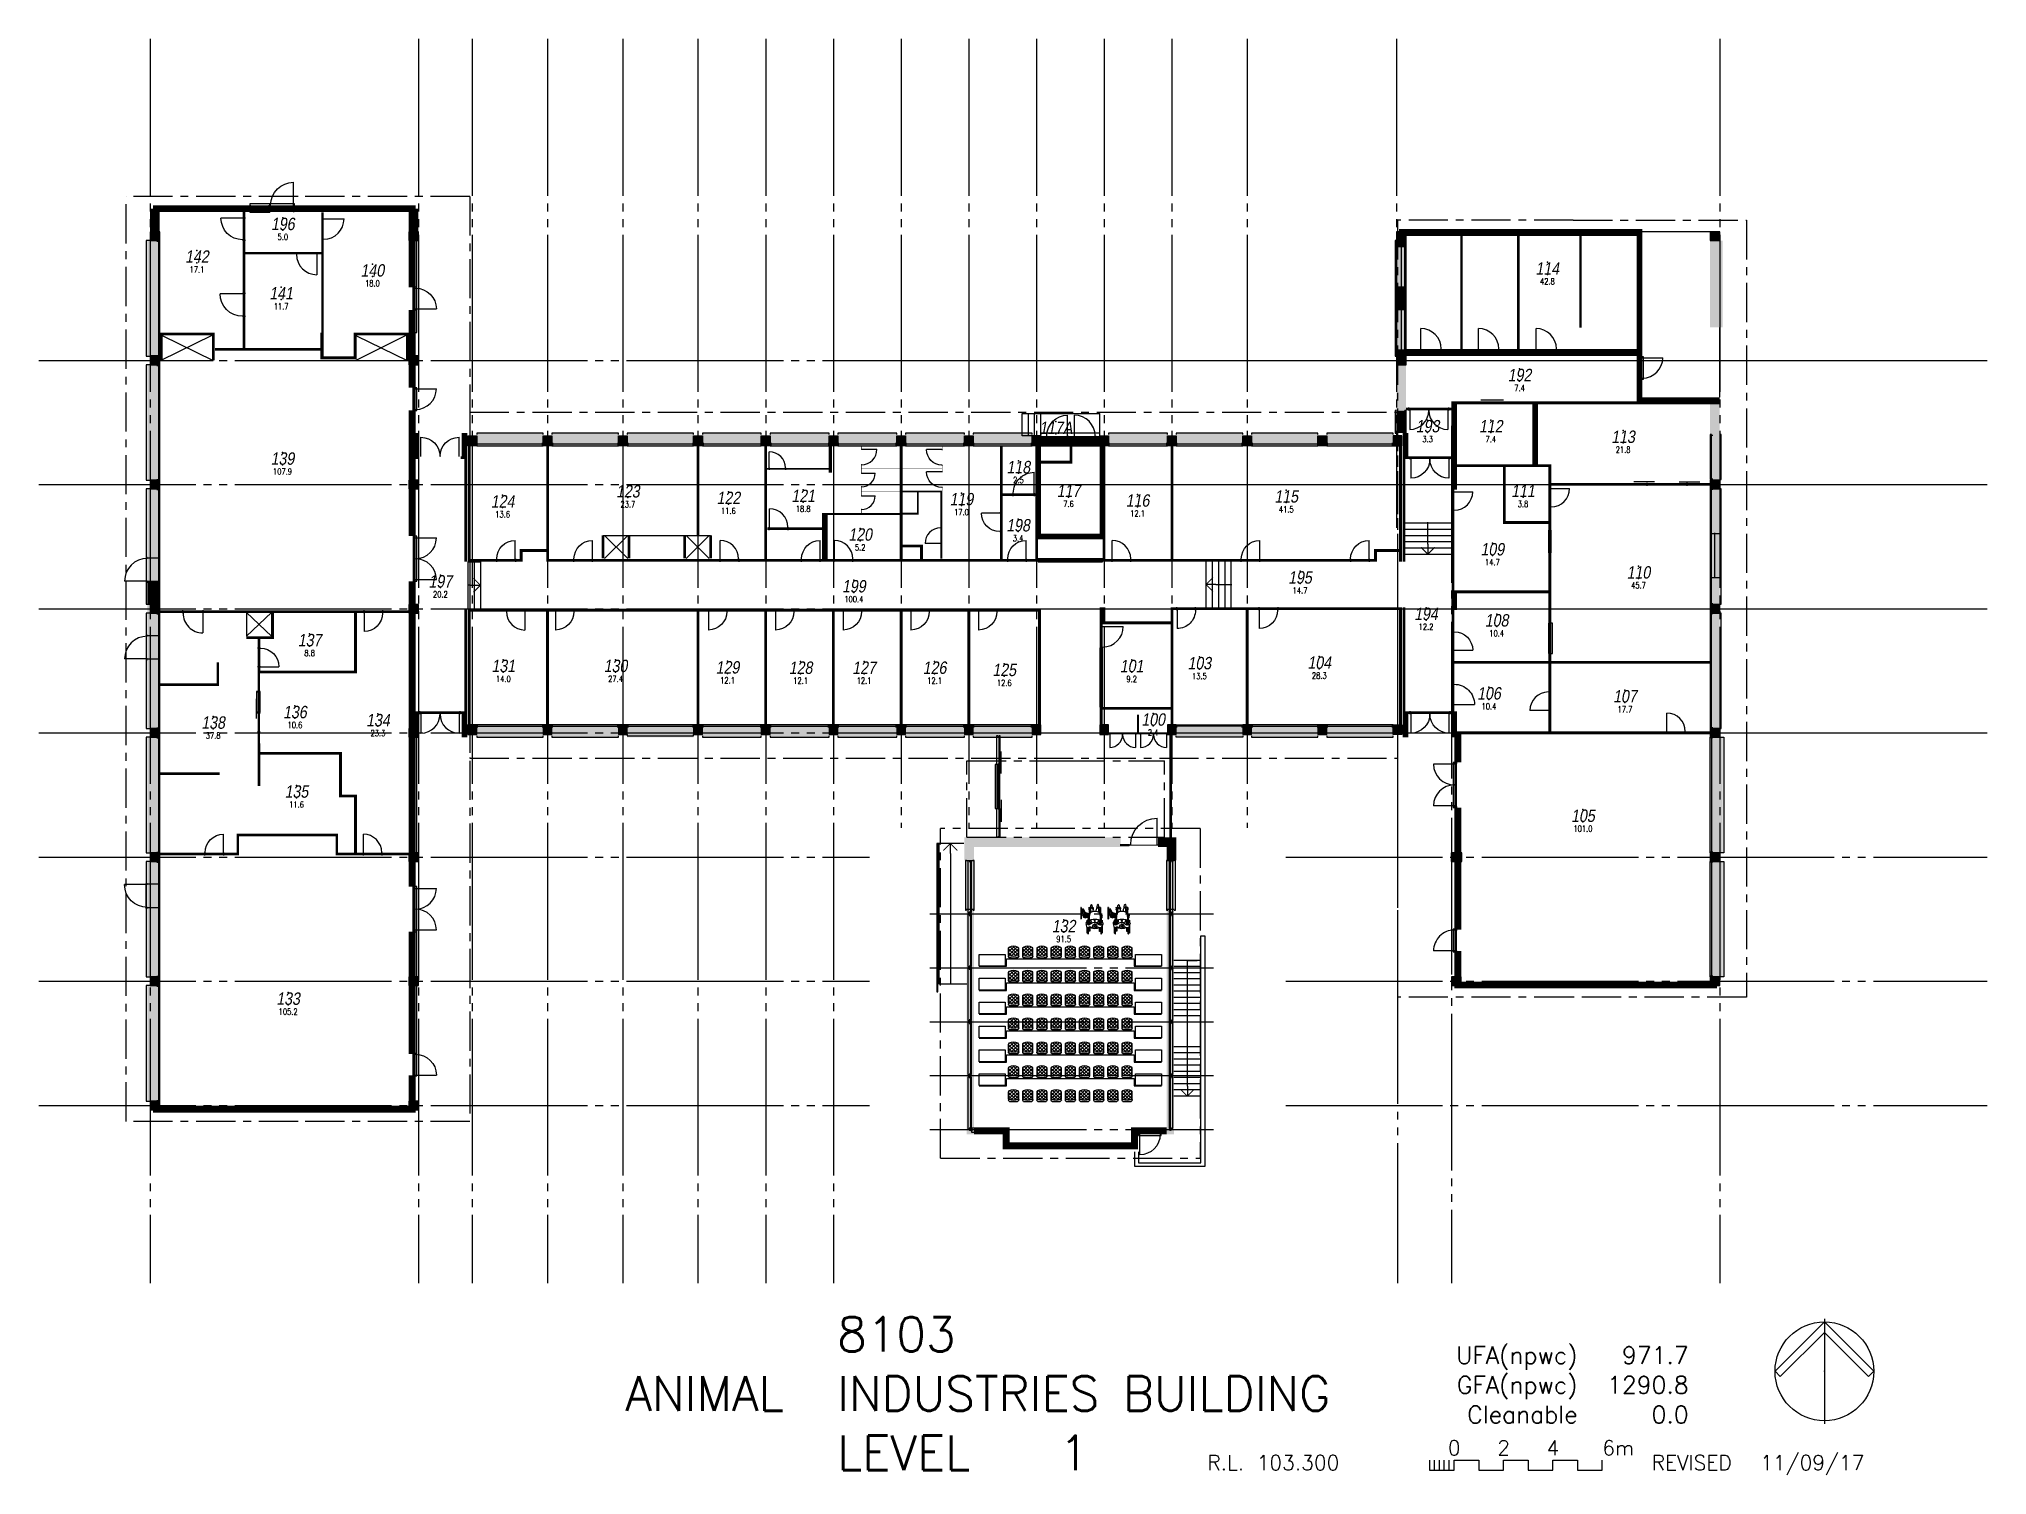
# Model space of a CAD drawing. Extents: x 1658 to 80590, y 400 to 58563.
import ezdxf
from ezdxf.enums import TextEntityAlignment as Align

# ---------------------------------------------------------------- set-up
doc = ezdxf.new("R2010")
doc.units = 0
doc.header["$LTSCALE"] = 50
doc.header["$PDSIZE"] = 0.8
for name, pattern in [('4PHAN', [158.75, 127, -6.35, 6.35, -6.35, 6.35, -6.35]), ('CENTER', [50.8, 31.75, -6.35, 6.35, -6.35]), ('INVISIBLE', [999999, 0, -999999])]:
    doc.linetypes.add(name, pattern=pattern)
doc.layers.get('0').update_dxf_attribs({"linetype": 'CONTINUOUS'})
for name, color, linetype in [('ANNTEXT_01', 7, 'CONTINUOUS'), ('CL_01', 7, 'CONTINUOUS'), ('ED_01', 7, 'CONTINUOUS'), ('EW_01', 7, 'CONTINUOUS'), ('FT_01', 8, 'CONTINUOUS'), ('GRIDLINE_01', 15, '4PHAN'), ('HEADER_01', 7, 'INVISIBLE'), ('ND_01', 7, 'CONTINUOUS'), ('NS_01', 7, 'CONTINUOUS'), ('NW_01', 7, 'CONTINUOUS'), ('RF_01', 7, 'CONTINUOUS'), ('RI_01', 7, 'CONTINUOUS'), ('SC_01', 7, 'CONTINUOUS'), ('UF_01', 7, 'CONTINUOUS'), ('WW_01', 7, 'CONTINUOUS')]:
    doc.layers.add(name, color=color, linetype=linetype)
doc.styles.add('SIMPLEX', font='ARIALN.TTF', dxfattribs={"oblique": 10})
doc.styles.get("Standard").update_dxf_attribs({"font": 'simplex', "width": 0.7})

msp = doc.modelspace()

# ---------------------------------------------------------------- texts
at = {"layer": 'ANNTEXT_01', "color": 4}
msp.add_text('ANIMAL', height=1400, dxfattribs=at).set_placement((25420, 3000, 3644))

# ---------------------------------------------------------------- blocks, each defined once
blk = doc.blocks.new('DR1H90')
blk.add_line((-0.46, 0), (-0.46, 0.92))
blk.add_arc((-0.46, 0), 0.92, 0, 90)
at = {"flags": 1}
blk.add_attdef('SILLHT', text='', height=0.1, dxfattribs=at).set_placement((0, 0), align=Align.MIDDLE)
blk = doc.blocks.new('DRFRAME')
for p, q in [((-0.5, -0.5), (-0.5, 0.5)), ((0.5, -0.5), (0.5, 0.5))]:
    blk.add_line(p, q)
at = {"flags": 1}
blk.add_attdef('SILLHT', text='', height=0.1, dxfattribs=at).set_placement((0, 0), align=Align.MIDDLE)
blk = doc.blocks.new('SPL')
for p, q in [((1, 0.5), (0, 0.5)), ((1, -0.5), (1, 0.5)), ((0, -0.5), (1, -0.5))]:
    blk.add_line(p, q)
blk = doc.blocks.new('WNOF')
blk.add_line((-0.5, 0), (0.5, 0))
at = {"flags": 1}
blk.add_attdef('SILLHT', text='', height=0.1, dxfattribs=at).set_placement((0, 0), align=Align.MIDDLE)
blk = doc.blocks.new('WNFRAME')
for p, q in [((-0.5, -0.5), (-0.5, 0.5)), ((0.5, -0.5), (0.5, 0.5))]:
    blk.add_line(p, q)
at = {"flags": 1}
blk.add_attdef('SILLHT', text='', height=0.1, dxfattribs=at).set_placement((0, 0), align=Align.MIDDLE)
blk = doc.blocks.new('RM_SPAM')
for p in [(0, 2.5), (0, 0)]:
    blk.add_point(p)
at = {"flags": 1}
for tag, p, width in [('SITENO', (-15, 0), 0.8), ('IN_OU_CODE', (-15, -2), 0.8), ('RM_CO_CODE', (-15, -4), 0.8), ('RM_TY_CODE', (-15, -6), 0.7), ('RM_FU_CODE', (-15, -8), 0.8), ('OCC/USE', (-15, -10), 0.8)]:
    blk.add_attdef(tag, p, '', height=1.25, dxfattribs=dict(at, width=width))
at = {"style": 'SIMPLEX', "oblique": 10}
blk.add_attdef('RM_NUM', text='', height=2.5, dxfattribs=at).set_placement((0, 0), align=Align.CENTER)
at = {"width": 0.8, "flags": 1}
for tag, p in [('BL_NUM', (15, 0)), ('LEVEL', (15, -2)), ('%S/L', (15, -4)), ('STUDCAP', (15, -6))]:
    blk.add_attdef(tag, text='', height=1.25, dxfattribs=at).set_placement(p, align=Align.RIGHT)
at = {"width": 0.8}
for tag, p in [('RM_AREA', (0, -2)), ('USE', (-0.24, -4.05)), ('USE2', (-0.24, -6.05))]:
    blk.add_attdef(tag, text='', height=1.25, dxfattribs=at).set_placement(p, align=Align.CENTER)
at = {"width": 0.8, "flags": 1}
blk.add_attdef('SERVS', text='', height=1.25, dxfattribs=at).set_placement((0, -8), align=Align.CENTER)
blk = doc.blocks.new('TXTARR2')
blk.add_line((-1, 0), (0, 0))
at = {"const_width": 0.1}
blk.add_lwpolyline([(-0.71, 0.71), (0, 0), (-0.71, -0.71)], dxfattribs=at)
blk = doc.blocks.new('DR2H90')
for p, q in [((-0.46, 0), (-0.46, 0.46)), ((0.46, 0), (0.46, 0.46))]:
    blk.add_line(p, q)
for centre, start, end in [((-0.46, 0), 359.9998, 89.9998), ((0.46, 0), 90.0002, 180.0002)]:
    blk.add_arc(centre, 0.46, start, end)
at = {"flags": 1}
blk.add_attdef('SILLHT', text='', height=0.1, dxfattribs=at).set_placement((0, 0), align=Align.MIDDLE)
blk = doc.blocks.new('DR2S')
for p, q in [((-0.3, 0.05), (-0.8, 0.05)), ((0.3, 0.05), (0.8, 0.05))]:
    blk.add_line(p, q)
at = {"flags": 1}
blk.add_attdef('SILLHT', text='', height=0.1, dxfattribs=at).set_placement((0, 0), align=Align.MIDDLE)
blk = doc.blocks.new('ABTITLE')
for p, q in [((291, 3), (291, 5)), ((292, 3), (292, 5)), ((293, 3), (293, 5)), ((294, 3), (294, 5))]:
    blk.add_line(p, q)
blk.add_lwpolyline([(290, 5), (290, 3), (295, 3), (295, 5), (300, 5), (300, 3), (305, 3), (305, 5), (310, 5), (310, 3), (315, 3), (315, 5), (320, 5), (320, 3), (325, 3), (325, 5)])
blk.add_point((370, 23))
at = {"color": 2}
for s, p in [('UFA(npwc)', (320, 24.5)), ('GFA(npwc)', (320, 18.5)), ('Cleanable', (320, 12.5))]:
    blk.add_text(s, height=3.5, dxfattribs=at).set_placement(p, align=Align.RIGHT)
at = {"color": 4}
blk.add_text('LEVEL', height=7, dxfattribs=at).set_placement((170, 3))
at = {"color": 2}
for s, p in [('0', (295, 6)), ('2', (305, 6)), ('4', (315, 6))]:
    blk.add_text(s, height=3, dxfattribs=at).set_placement(p, align=Align.CENTER)
for s, p in [('6m', (325, 6)), ('R.L.', (245, 3)), ('REVISED', (335, 3))]:
    blk.add_text(s, height=3, dxfattribs=at).set_placement(p)
at = {"color": 4}
for tag, p in [('BLDNO', (170, 27)), ('BUILDING', (170, 15)), ('LEVEL', (215, 3))]:
    blk.add_attdef(tag, p, '', height=7, dxfattribs=at)
at = {"color": 2}
for tag, p in [('UFA', (342.49, 24.5)), ('GFA', (342.49, 18.5)), ('CFA', (342.49, 12.5))]:
    blk.add_attdef(tag, text='', height=3.5, dxfattribs=at).set_placement(p, align=Align.RIGHT)
for tag, p in [('RL', (255, 3)), ('REVDATE', (357, 3))]:
    blk.add_attdef(tag, p, '', height=3, dxfattribs=at)
blk = doc.blocks.new('C-C')
at = {"const_width": 0.5}
blk.add_lwpolyline([(0, 0.25, 2.414214), (0.25, 0, 0.414214)], format="xyb", close=True, dxfattribs=at)
blk.add_circle((0, 0), 0.5)
blk = doc.blocks.new('C-S')
for p, q in [((0.5, 0.5), (-0.5, 0.5)), ((-0.5, 0.5), (-0.5, -0.5)), ((0.5, -0.5), (0.5, 0.5)), ((-0.5, -0.5), (0.5, -0.5))]:
    blk.add_line(p, q)
at = {"const_width": 1}
blk.add_lwpolyline([(-0.5, 0), (0.5, 0)], dxfattribs=at)
blk = doc.blocks.new('N-PT')
at = {"color": 1}
blk.add_lwpolyline([(8.94, -1.06), (0, 7.88), (-8.94, -1.06), (-10, 0), (0, 10), (10, 0)], close=True, dxfattribs=at)
blk.add_lwpolyline([(0, 10.64), (0, -10.64)])
blk.add_circle((0, 0), 10)
blk = doc.blocks.new('DR1S')
blk.add_line((-0.2, 0.1), (-1.2, 0.1))
at = {"flags": 1}
blk.add_attdef('SILLHT', text='', height=0.1, dxfattribs=at).set_placement((0, 0), align=Align.MIDDLE)

# ---------------------------------------------------------------- linework, layer by layer
at = {"layer": 'ANNTEXT_01'}
msp.add_line((57932, 38096, 3644), (57932, 38996, 3644), dxfattribs=at)
at = {"layer": 'EW_01'}
for points, const_width, elevation in [([(6275, 51692), (10206, 51692)], 279, 3644), ([(6358, 50753), (6358, 51692)], 394, 3644), ([(12016, 51692), (16918, 51692)], 279, 3644), ([(16835, 50753), (16835, 51692)], 394, 3644), ([(66625, 50727), (56770, 50727)], 279, 3644), ([(56853, 50397), (56853, 50168)], 394, 3644), ([(66511, 50588), (66511, 45691)], 229, 3644), ([(69623, 50397), (69623, 46879)], 508, 3644), ([(16860, 48505), (16860, 50397)], 114, 3644), ([(56853, 48492), (56853, 47628)], 394, 3644), ([(16860, 46670), (16860, 47590)], 114, 3644), ([(16860, 45723), (16860, 46670)], 114, 3644), ([(56853, 45952), (56853, 45723)], 394, 3644), ([(57050, 45867), (57613, 45867)], 279, 3644), ([(58513, 45867), (59946, 45867)], 279, 3644), ([(60846, 45867), (62280, 45867)], 279, 3644), ([(63180, 45867), (66511, 45867)], 279, 3644), ([(16860, 44434), (16860, 45368)], 114, 3644), ([(56853, 45368), (56853, 43520)], 394, 3644), ([(66511, 44791), (66511, 44047)], 229, 3644), ([(16860, 40694), (16860, 43520)], 114, 3644), ([(57132, 43577), (57050, 43577)], 114, 3644), ([(66397, 43907), (69762, 43907)], 279, 3644), ([(69565, 43768), (69565, 42549)], 394, 3644), ([(61031, 41228), (61031, 38980), (62815, 38980)], 114, 3644), ([(16860, 38427), (16860, 40339)], 114, 3644), ([(69565, 38561), (69565, 40339)], 394, 3644), ([(16860, 35665), (16860, 36599)], 114, 3644), ([(69565, 35665), (69565, 36732)], 394, 3644), ([(59005, 36116), (59005, 35430)], 229, 3644), ([(16860, 30636), (16860, 35309)], 114, 3644), ([(59062, 31336), (59062, 29264)], 114, 3644), ([(10567, 30514), (10574, 29688)], 100, 3694), ([(40530, 29172), (40530, 29172)], 152, 3644), ([(40530, 27394), (40530, 27394)], 152, 3644), ([(59062, 27435), (59062, 25607)], 114, 3644), ([(39352, 25296), (39352, 26032), (45480, 26032)], 394, 3644), ([(47004, 26032), (47544, 26032), (47544, 25296)], 394, 3644), ([(16860, 25251), (16860, 24235)], 114, 3644), ([(59062, 22508), (59062, 25251)], 114, 3644), ([(39397, 14202), (39397, 23283)], 305, 3644), ([(47499, 14202), (47499, 23283)], 305, 3644), ([(16860, 22406), (16860, 20577)], 114, 3644), ([(59062, 20577), (59062, 21593)], 114, 3644), ([(16860, 17479), (16860, 20222)], 114, 3644), ([(69648, 20247), (59005, 20247)], 279, 3644), ([(16860, 15548), (16860, 16564)], 114, 3644), ([(39397, 16507), (39397, 16533)], 102, 7352), ([(16918, 15218), (6275, 15218)], 279, 3644), ([(39397, 14393), (39397, 14418)], 102, 7352), ([(39549, 14342), (40705, 14342)], 279, 3644), ([(40705, 14342), (40844, 14342), (40844, 13732), (46051, 13732), (46051, 14342), (46191, 14342)], 279, 3644), ([(46191, 14342), (46215, 14342)], 279, 3644), ([(47125, 14342), (47347, 14342)], 279, 3644)]:
    msp.add_lwpolyline(points, dxfattribs=dict(at, const_width=const_width, elevation=elevation))
at = {"layer": 'FT_01'}
for p, q in [((43872, 23386, 3644), (43872, 23363, 3644)), ((43872, 23363, 3644), (43872, 23267, 3644)), ((43872, 23267, 3644), (43872, 23048, 3644)), ((43872, 23048, 3644), (43872, 22951, 3644)), ((43872, 22951, 3644), (43872, 22926, 3644)), ((43890, 23386, 3644), (43890, 23363, 3644)), ((43890, 23363, 3644), (43890, 23267, 3644)), ((43890, 23334, 3644), (43891, 23334, 3644)), ((43890, 23267, 3644), (43890, 23048, 3644)), ((43890, 23048, 3644), (43890, 22951, 3644)), ((43890, 23030, 3644), (43891, 23030, 3644)), ((43890, 22951, 3644), (43890, 22926, 3644)), ((43891, 23297, 3644), (43891, 23334, 3644)), ((43891, 23051, 3644), (43891, 23297, 3644)), ((43891, 23030, 3644), (43891, 23051, 3644)), ((43891, 23030, 3644), (43891, 23030, 3644)), ((43915, 23310, 3644), (43892, 23323, 3644)), ((43899, 23082, 3644), (43895, 23046, 3644)), ((43939, 23310, 3644), (43915, 23310, 3644)), ((43915, 23295, 3644), (43915, 23310, 3644)), ((43939, 23278, 3644), (43920, 23278, 3644)), ((43939, 23310, 3644), (43942, 23313, 3644)), ((43939, 23310, 3644), (43939, 23292, 3644)), ((43939, 23292, 3644), (43939, 23278, 3644)), ((43939, 23278, 3644), (43942, 23275, 3644)), ((43950, 23313, 3644), (43942, 23313, 3644)), ((43942, 23291, 3644), (43942, 23313, 3644)), ((43942, 23275, 3644), (43942, 23291, 3644)), ((43957, 23275, 3644), (43942, 23275, 3644)), ((43950, 23291, 3644), (43950, 23313, 3644)), ((43951, 23304, 3644), (43950, 23304, 3644)), ((43950, 23292, 3644), (43957, 23292, 3644)), ((43957, 23291, 3644), (43950, 23291, 3644)), ((43951, 23313, 3644), (43951, 23310, 3644)), ((43986, 23313, 3644), (43951, 23313, 3644)), ((43951, 23310, 3644), (43951, 23294, 3644)), ((43951, 23294, 3644), (43957, 23294, 3644)), ((43954, 23274, 3644), (43954, 23266, 3644)), ((43973, 23274, 3644), (43954, 23274, 3644)), ((43973, 23266, 3644), (43954, 23266, 3644)), ((43957, 23263, 3644), (43954, 23266, 3644)), ((44002, 23263, 3644), (43954, 23263, 3644)), ((43954, 23263, 3644), (43954, 23216, 3644)), ((43954, 23258, 3644), (43954, 23258, 3644)), ((43954, 23258, 3644), (43954, 23216, 3644)), ((43954, 23190, 3644), (43954, 23216, 3644)), ((43954, 23216, 3644), (44002, 23216, 3644)), ((43954, 23165, 3644), (43954, 23190, 3644)), ((43954, 23148, 3644), (43954, 23165, 3644)), ((43954, 23148, 3644), (43954, 23083, 3644)), ((43957, 23294, 3644), (43957, 23281, 3644)), ((43957, 23281, 3644), (43973, 23281, 3644)), ((43957, 23281, 3644), (43957, 23275, 3644)), ((43963, 23275, 3644), (43957, 23275, 3644)), ((43957, 23216, 3644), (43957, 23214, 3644)), ((43957, 23214, 3644), (43973, 23214, 3644)), ((43963, 23281, 3644), (43963, 23275, 3644)), ((43963, 23281, 3644), (43963, 23274, 3644)), ((43973, 23281, 3644), (43973, 23274, 3644)), ((43981, 23281, 3644), (43973, 23281, 3644)), ((43992, 23266, 3644), (43973, 23266, 3644)), ((43973, 23214, 3644), (43988, 23214, 3644)), ((43981, 23281, 3644), (43986, 23281, 3644)), ((43986, 23281, 3644), (43989, 23281, 3644)), ((43988, 23263, 3644), (43992, 23266, 3644)), ((43988, 23216, 3644), (43988, 23214, 3644)), ((43989, 23281, 3644), (43989, 23310, 3644)), ((43992, 23281, 3644), (43989, 23281, 3644)), ((43992, 23274, 3644), (43992, 23281, 3644)), ((43992, 23274, 3644), (43992, 23266, 3644)), ((43993, 23260, 3644), (43999, 23260, 3644)), ((43999, 23244, 3644), (43993, 23244, 3644)), ((43993, 23235, 3644), (43999, 23235, 3644)), ((43999, 23219, 3644), (43993, 23219, 3644)), ((43999, 23260, 3644), (43999, 23244, 3644)), ((43999, 23235, 3644), (43999, 23219, 3644)), ((44002, 23263, 3644), (44003, 23263, 3644)), ((44002, 23263, 3644), (44002, 23216, 3644)), ((44002, 23216, 3644), (44003, 23216, 3644)), ((44003, 23263, 3644), (44003, 23263, 3644)), ((44003, 23263, 3644), (44003, 23216, 3644)), ((44003, 23263, 3644), (44003, 23216, 3644)), ((44004, 23258, 3644), (44003, 23258, 3644)), ((44003, 23216, 3644), (44003, 23216, 3644)), ((44004, 23216, 3644), (44004, 23258, 3644)), ((44004, 23216, 3644), (44004, 23190, 3644)), ((44004, 23190, 3644), (44004, 23165, 3644)), ((44004, 23165, 3644), (44004, 23153, 3644)), ((44117, 23124, 3644), (44056, 23063, 3644)), ((44073, 23045, 3644), (44135, 23106, 3644)), ((44159, 23143, 3644), (44094, 23143, 3644)), ((44145, 23081, 3644), (44145, 23051, 3644)), ((44223, 23080, 3644), (44145, 23081, 3644)), ((44145, 23051, 3644), (44218, 23051, 3644)), ((44152, 23051, 3644), (44151, 22968, 3644)), ((44152, 23084, 3644), (44152, 23080, 3644)), ((44152, 22899, 3644), (44152, 22713, 3644)), ((44159, 23143, 3644), (44176, 23143, 3644)), ((44176, 23093, 3644), (44164, 23093, 3644)), ((44176, 23143, 3644), (44201, 23143, 3644)), ((44201, 23093, 3644), (44176, 23093, 3644)), ((44180, 23082, 3644), (44180, 23084, 3644)), ((44180, 22967, 3644), (44180, 23051, 3644)), ((44181, 22699, 3644), (44181, 22899, 3644)), ((44201, 23143, 3644), (44226, 23143, 3644)), ((44226, 23093, 3644), (44201, 23093, 3644)), ((44211, 23347, 3644), (44209, 23393, 3644)), ((44209, 23393, 3644), (44260, 23389, 3644)), ((44209, 23285, 3644), (44212, 23348, 3644)), ((44223, 23278, 3644), (44209, 23285, 3644)), ((44211, 22946, 3644), (44210, 22708, 3644)), ((44241, 23354, 3644), (44211, 23355, 3644)), ((44211, 23282, 3644), (44211, 23143, 3644)), ((44211, 23093, 3644), (44211, 23080, 3644)), ((44236, 23280, 3644), (44223, 23278, 3644)), ((44227, 23140, 3644), (44225, 23140, 3644)), ((44225, 23140, 3644), (44225, 23124, 3644)), ((44225, 23124, 3644), (44225, 23108, 3644)), ((44227, 23108, 3644), (44225, 23108, 3644)), ((44241, 23143, 3644), (44226, 23143, 3644)), ((44241, 23143, 3644), (44227, 23143, 3644)), ((44227, 23143, 3644), (44227, 23097, 3644)), ((44229, 23143, 3644), (44229, 23280, 3644)), ((44242, 23294, 3644), (44236, 23280, 3644)), ((44240, 22715, 3644), (44240, 22891, 3644)), ((44241, 23354, 3644), (44242, 23294, 3644)), ((44256, 23296, 3644), (44243, 23297, 3644)), ((44251, 23280, 3644), (44246, 23272, 3644)), ((44246, 23272, 3644), (44263, 23177, 3644)), ((44263, 23311, 3644), (44251, 23280, 3644)), ((44264, 23452, 3644), (44258, 23406, 3644)), ((44258, 23406, 3644), (44262, 23360, 3644)), ((44262, 23360, 3644), (44267, 23326, 3644)), ((44282, 23347, 3644), (44263, 23311, 3644)), ((44281, 23481, 3644), (44264, 23452, 3644)), ((44275, 23264, 3644), (44266, 23178, 3644)), ((44303, 23494, 3644), (44281, 23481, 3644)), ((44310, 23389, 3644), (44282, 23347, 3644)), ((44318, 23490, 3644), (44303, 23494, 3644)), ((44341, 23368, 3644), (44310, 23389, 3644)), ((44333, 23469, 3644), (44318, 23490, 3644)), ((44350, 23415, 3644), (44333, 23469, 3644)), ((44367, 23305, 3644), (44341, 23368, 3644)), ((44343, 23368, 3644), (44351, 23387, 3644)), ((44351, 23387, 3644), (44350, 23415, 3644)), ((44350, 23384, 3644), (44371, 23382, 3644)), ((44376, 23281, 3644), (44367, 23305, 3644)), ((44371, 23382, 3644), (44375, 23375, 3644)), ((44375, 23343, 3644), (44372, 23297, 3644)), ((44375, 23375, 3644), (44375, 23343, 3644)), ((44382, 23220, 3644), (44376, 23281, 3644)), ((44382, 23220, 3644), (44382, 23220, 3644)), ((44426, 22841, 3644), (44419, 22902, 3644)), ((44445, 22890, 3644), (44434, 22842, 3644)), ((44449, 22903, 3644), (44445, 22890, 3644)), ((44494, 23305, 3644), (44486, 23248, 3644)), ((44486, 23248, 3644), (44491, 23221, 3644)), ((44519, 23363, 3644), (44494, 23305, 3644)), ((44515, 23385, 3644), (44513, 23348, 3644)), ((44533, 23476, 3644), (44516, 23420, 3644)), ((44516, 23420, 3644), (44518, 23366, 3644)), ((44541, 23397, 3644), (44519, 23363, 3644)), ((44548, 23495, 3644), (44533, 23476, 3644)), ((44561, 23409, 3644), (44541, 23397, 3644)), ((44566, 23509, 3644), (44548, 23495, 3644)), ((44594, 23370, 3644), (44561, 23409, 3644)), ((44577, 23508, 3644), (44566, 23509, 3644)), ((44590, 23496, 3644), (44577, 23508, 3644)), ((44606, 23439, 3644), (44590, 23496, 3644)), ((44602, 23298, 3644), (44594, 23370, 3644)), ((44596, 23378, 3644), (44601, 23390, 3644)), ((44599, 23194, 3644), (44600, 23260, 3644)), ((44600, 23260, 3644), (44602, 23298, 3644)), ((44601, 23390, 3644), (44606, 23439, 3644)), ((44635, 23292, 3644), (44606, 23293, 3644)), ((44673, 23386, 3644), (44612, 23384, 3644)), ((44635, 23351, 3644), (44637, 23292, 3644)), ((44635, 23351, 3644), (44668, 23351, 3644)), ((44640, 23278, 3644), (44637, 23292, 3644)), ((44647, 23275, 3644), (44640, 23278, 3644)), ((44647, 23132, 3644), (44648, 23279, 3644)), ((44665, 23278, 3644), (44648, 23275, 3644)), ((44661, 23079, 3644), (44731, 23079, 3644)), ((44665, 22913, 3644), (44664, 22692, 3644)), ((44672, 23289, 3644), (44665, 23278, 3644)), ((44666, 23281, 3644), (44665, 23079, 3644)), ((44667, 23049, 3644), (44730, 23049, 3644)), ((44671, 23350, 3644), (44672, 23289, 3644)), ((44674, 23386, 3644), (44673, 23338, 3644)), ((44684, 22895, 3644), (44683, 22702, 3644)), ((44690, 22968, 3644), (44694, 23049, 3644)), ((44696, 23079, 3644), (44696, 23085, 3644)), ((44713, 22777, 3644), (44713, 22895, 3644)), ((44723, 23049, 3644), (44719, 22967, 3644)), ((44724, 23083, 3644), (44724, 23079, 3644)), ((44731, 23079, 3644), (44730, 23049, 3644)), ((44972, 23386, 3644), (44972, 23363, 3644)), ((44972, 23363, 3644), (44972, 23267, 3644)), ((44972, 23267, 3644), (44972, 23048, 3644)), ((44972, 23048, 3644), (44972, 22951, 3644)), ((44972, 22951, 3644), (44972, 22926, 3644)), ((44990, 23386, 3644), (44990, 23363, 3644)), ((44990, 23363, 3644), (44990, 23267, 3644)), ((44990, 23334, 3644), (44991, 23334, 3644)), ((44990, 23267, 3644), (44990, 23048, 3644)), ((44990, 23048, 3644), (44990, 22951, 3644)), ((44990, 23030, 3644), (44991, 23030, 3644)), ((44990, 22951, 3644), (44990, 22926, 3644)), ((44991, 23297, 3644), (44991, 23334, 3644)), ((44991, 23051, 3644), (44991, 23297, 3644)), ((44991, 23030, 3644), (44991, 23051, 3644)), ((44991, 23030, 3644), (44991, 23030, 3644)), ((45015, 23310, 3644), (44992, 23323, 3644)), ((44999, 23082, 3644), (44995, 23046, 3644)), ((45039, 23310, 3644), (45015, 23310, 3644)), ((45015, 23295, 3644), (45015, 23310, 3644)), ((45039, 23278, 3644), (45020, 23278, 3644)), ((45039, 23310, 3644), (45042, 23313, 3644)), ((45039, 23310, 3644), (45039, 23292, 3644)), ((45039, 23292, 3644), (45039, 23278, 3644)), ((45039, 23278, 3644), (45042, 23275, 3644)), ((45050, 23313, 3644), (45042, 23313, 3644)), ((45042, 23291, 3644), (45042, 23313, 3644)), ((45042, 23275, 3644), (45042, 23291, 3644)), ((45057, 23275, 3644), (45042, 23275, 3644)), ((45050, 23291, 3644), (45050, 23313, 3644)), ((45051, 23304, 3644), (45050, 23304, 3644)), ((45050, 23292, 3644), (45057, 23292, 3644)), ((45057, 23291, 3644), (45050, 23291, 3644)), ((45051, 23313, 3644), (45051, 23310, 3644)), ((45086, 23313, 3644), (45051, 23313, 3644)), ((45051, 23310, 3644), (45051, 23294, 3644)), ((45051, 23294, 3644), (45057, 23294, 3644)), ((45054, 23274, 3644), (45054, 23266, 3644)), ((45073, 23274, 3644), (45054, 23274, 3644)), ((45073, 23266, 3644), (45054, 23266, 3644)), ((45057, 23263, 3644), (45054, 23266, 3644)), ((45102, 23263, 3644), (45054, 23263, 3644)), ((45054, 23263, 3644), (45054, 23216, 3644)), ((45054, 23258, 3644), (45054, 23258, 3644)), ((45054, 23258, 3644), (45054, 23216, 3644)), ((45054, 23190, 3644), (45054, 23216, 3644)), ((45054, 23216, 3644), (45102, 23216, 3644)), ((45054, 23165, 3644), (45054, 23190, 3644)), ((45054, 23148, 3644), (45054, 23165, 3644)), ((45054, 23148, 3644), (45054, 23083, 3644)), ((45057, 23294, 3644), (45057, 23281, 3644)), ((45057, 23281, 3644), (45073, 23281, 3644)), ((45057, 23281, 3644), (45057, 23275, 3644)), ((45063, 23275, 3644), (45057, 23275, 3644)), ((45057, 23216, 3644), (45057, 23214, 3644)), ((45057, 23214, 3644), (45073, 23214, 3644)), ((45063, 23281, 3644), (45063, 23275, 3644)), ((45063, 23281, 3644), (45063, 23274, 3644)), ((45073, 23281, 3644), (45073, 23274, 3644)), ((45081, 23281, 3644), (45073, 23281, 3644)), ((45092, 23266, 3644), (45073, 23266, 3644)), ((45073, 23214, 3644), (45088, 23214, 3644)), ((45081, 23281, 3644), (45086, 23281, 3644)), ((45086, 23281, 3644), (45089, 23281, 3644)), ((45088, 23263, 3644), (45092, 23266, 3644)), ((45088, 23216, 3644), (45088, 23214, 3644)), ((45089, 23281, 3644), (45089, 23310, 3644)), ((45092, 23281, 3644), (45089, 23281, 3644)), ((45092, 23274, 3644), (45092, 23281, 3644)), ((45092, 23274, 3644), (45092, 23266, 3644)), ((45093, 23260, 3644), (45099, 23260, 3644)), ((45099, 23244, 3644), (45093, 23244, 3644)), ((45093, 23235, 3644), (45099, 23235, 3644)), ((45099, 23219, 3644), (45093, 23219, 3644)), ((45099, 23260, 3644), (45099, 23244, 3644)), ((45099, 23235, 3644), (45099, 23219, 3644)), ((45102, 23263, 3644), (45103, 23263, 3644)), ((45102, 23263, 3644), (45102, 23216, 3644)), ((45102, 23216, 3644), (45103, 23216, 3644)), ((45103, 23263, 3644), (45103, 23263, 3644)), ((45103, 23263, 3644), (45103, 23216, 3644)), ((45103, 23263, 3644), (45103, 23216, 3644)), ((45104, 23258, 3644), (45103, 23258, 3644)), ((45103, 23216, 3644), (45103, 23216, 3644)), ((45104, 23216, 3644), (45104, 23258, 3644)), ((45104, 23216, 3644), (45104, 23190, 3644)), ((45104, 23190, 3644), (45104, 23165, 3644)), ((45104, 23165, 3644), (45104, 23153, 3644)), ((45217, 23124, 3644), (45156, 23063, 3644)), ((45173, 23045, 3644), (45235, 23106, 3644)), ((45259, 23143, 3644), (45194, 23143, 3644)), ((45245, 23081, 3644), (45245, 23051, 3644)), ((45323, 23080, 3644), (45245, 23081, 3644)), ((45245, 23051, 3644), (45318, 23051, 3644)), ((45252, 23051, 3644), (45251, 22968, 3644)), ((45252, 23084, 3644), (45252, 23080, 3644)), ((45252, 22899, 3644), (45252, 22713, 3644)), ((45259, 23143, 3644), (45276, 23143, 3644)), ((45276, 23093, 3644), (45264, 23093, 3644)), ((45276, 23143, 3644), (45301, 23143, 3644)), ((45301, 23093, 3644), (45276, 23093, 3644)), ((45280, 23082, 3644), (45280, 23084, 3644)), ((45280, 22967, 3644), (45280, 23051, 3644)), ((45281, 22699, 3644), (45281, 22899, 3644)), ((45301, 23143, 3644), (45326, 23143, 3644)), ((45326, 23093, 3644), (45301, 23093, 3644)), ((45311, 23347, 3644), (45309, 23393, 3644)), ((45309, 23393, 3644), (45360, 23389, 3644)), ((45309, 23285, 3644), (45312, 23348, 3644)), ((45323, 23278, 3644), (45309, 23285, 3644)), ((45311, 22946, 3644), (45310, 22708, 3644)), ((45341, 23354, 3644), (45311, 23355, 3644)), ((45311, 23282, 3644), (45311, 23143, 3644)), ((45311, 23093, 3644), (45311, 23080, 3644)), ((45336, 23280, 3644), (45323, 23278, 3644)), ((45327, 23140, 3644), (45325, 23140, 3644)), ((45325, 23140, 3644), (45325, 23124, 3644)), ((45325, 23124, 3644), (45325, 23108, 3644)), ((45327, 23108, 3644), (45325, 23108, 3644)), ((45341, 23143, 3644), (45326, 23143, 3644)), ((45341, 23143, 3644), (45327, 23143, 3644)), ((45327, 23143, 3644), (45327, 23097, 3644)), ((45329, 23143, 3644), (45329, 23280, 3644)), ((45342, 23294, 3644), (45336, 23280, 3644)), ((45340, 22715, 3644), (45340, 22891, 3644)), ((45341, 23354, 3644), (45342, 23294, 3644)), ((45356, 23296, 3644), (45343, 23297, 3644)), ((45351, 23280, 3644), (45346, 23272, 3644)), ((45346, 23272, 3644), (45363, 23177, 3644)), ((45363, 23311, 3644), (45351, 23280, 3644)), ((45364, 23452, 3644), (45358, 23406, 3644)), ((45358, 23406, 3644), (45362, 23360, 3644)), ((45362, 23360, 3644), (45367, 23326, 3644)), ((45382, 23347, 3644), (45363, 23311, 3644)), ((45381, 23481, 3644), (45364, 23452, 3644)), ((45375, 23264, 3644), (45366, 23178, 3644)), ((45403, 23494, 3644), (45381, 23481, 3644)), ((45410, 23389, 3644), (45382, 23347, 3644)), ((45418, 23490, 3644), (45403, 23494, 3644)), ((45441, 23368, 3644), (45410, 23389, 3644)), ((45433, 23469, 3644), (45418, 23490, 3644)), ((45450, 23415, 3644), (45433, 23469, 3644)), ((45467, 23305, 3644), (45441, 23368, 3644)), ((45443, 23368, 3644), (45451, 23387, 3644)), ((45451, 23387, 3644), (45450, 23415, 3644)), ((45450, 23384, 3644), (45471, 23382, 3644)), ((45476, 23281, 3644), (45467, 23305, 3644)), ((45471, 23382, 3644), (45475, 23375, 3644)), ((45475, 23343, 3644), (45472, 23297, 3644)), ((45475, 23375, 3644), (45475, 23343, 3644)), ((45482, 23220, 3644), (45476, 23281, 3644)), ((45482, 23220, 3644), (45482, 23220, 3644)), ((45526, 22841, 3644), (45519, 22902, 3644)), ((45545, 22890, 3644), (45534, 22842, 3644)), ((45549, 22903, 3644), (45545, 22890, 3644)), ((45594, 23305, 3644), (45586, 23248, 3644)), ((45586, 23248, 3644), (45591, 23221, 3644)), ((45619, 23363, 3644), (45594, 23305, 3644)), ((45615, 23385, 3644), (45613, 23348, 3644)), ((45633, 23476, 3644), (45616, 23420, 3644)), ((45616, 23420, 3644), (45618, 23366, 3644)), ((45641, 23397, 3644), (45619, 23363, 3644)), ((45648, 23495, 3644), (45633, 23476, 3644)), ((45661, 23409, 3644), (45641, 23397, 3644)), ((45666, 23509, 3644), (45648, 23495, 3644)), ((45694, 23370, 3644), (45661, 23409, 3644)), ((45677, 23508, 3644), (45666, 23509, 3644)), ((45690, 23496, 3644), (45677, 23508, 3644)), ((45706, 23439, 3644), (45690, 23496, 3644)), ((45702, 23298, 3644), (45694, 23370, 3644)), ((45696, 23378, 3644), (45701, 23390, 3644)), ((45699, 23194, 3644), (45700, 23260, 3644)), ((45700, 23260, 3644), (45702, 23298, 3644)), ((45701, 23390, 3644), (45706, 23439, 3644)), ((45735, 23292, 3644), (45706, 23293, 3644)), ((45773, 23386, 3644), (45712, 23384, 3644)), ((45735, 23351, 3644), (45737, 23292, 3644)), ((45735, 23351, 3644), (45768, 23351, 3644)), ((45740, 23278, 3644), (45737, 23292, 3644)), ((45747, 23275, 3644), (45740, 23278, 3644)), ((45747, 23132, 3644), (45748, 23279, 3644)), ((45765, 23278, 3644), (45748, 23275, 3644)), ((45761, 23079, 3644), (45831, 23079, 3644)), ((45765, 22913, 3644), (45764, 22692, 3644)), ((45772, 23289, 3644), (45765, 23278, 3644)), ((45766, 23281, 3644), (45765, 23079, 3644)), ((45767, 23049, 3644), (45830, 23049, 3644)), ((45771, 23350, 3644), (45772, 23289, 3644)), ((45774, 23386, 3644), (45773, 23338, 3644)), ((45784, 22895, 3644), (45783, 22702, 3644)), ((45790, 22968, 3644), (45794, 23049, 3644)), ((45796, 23079, 3644), (45796, 23085, 3644)), ((45813, 22777, 3644), (45813, 22895, 3644)), ((45823, 23049, 3644), (45819, 22967, 3644)), ((45824, 23083, 3644), (45824, 23079, 3644)), ((45831, 23079, 3644), (45830, 23049, 3644)), ((44084, 22775, 3644), (44078, 22733, 3644)), ((44078, 22733, 3644), (44095, 22697, 3644)), ((44102, 22795, 3644), (44084, 22775, 3644)), ((44095, 22697, 3644), (44092, 22682, 3644)), ((44092, 22682, 3644), (44106, 22600, 3644)), ((44104, 22779, 3644), (44093, 22779, 3644)), ((44097, 22698, 3644), (44108, 22709, 3644)), ((44107, 22808, 3644), (44104, 22779, 3644)), ((44106, 22600, 3644), (44118, 22584, 3644)), ((44107, 22808, 3644), (44111, 22813, 3644)), ((44108, 22709, 3644), (44140, 22720, 3644)), ((44123, 22809, 3644), (44111, 22813, 3644)), ((44118, 22584, 3644), (44139, 22575, 3644)), ((44120, 22572, 3644), (44120, 22352, 3644)), ((44121, 22877, 3644), (44121, 22819, 3644)), ((44124, 22790, 3644), (44123, 22809, 3644)), ((44135, 22759, 3644), (44124, 22790, 3644)), ((44125, 22363, 3644), (44149, 22363, 3644)), ((44126, 22865, 3644), (44150, 22865, 3644)), ((44135, 22719, 3644), (44135, 22759, 3644)), ((44139, 22575, 3644), (44226, 22604, 3644)), ((44140, 22720, 3644), (44166, 22682, 3644)), ((44151, 22569, 3644), (44151, 22336, 3644)), ((44167, 22683, 3644), (44216, 22703, 3644)), ((44180, 22336, 3644), (44180, 22581, 3644)), ((44207, 22530, 3644), (44235, 22530, 3644)), ((44207, 22421, 3644), (44207, 22530, 3644)), ((44235, 22421, 3644), (44207, 22421, 3644)), ((44213, 22530, 3644), (44213, 22594, 3644)), ((44216, 22703, 3644), (44239, 22702, 3644)), ((44226, 22604, 3644), (44235, 22613, 3644)), ((44229, 22686, 3644), (44245, 22709, 3644)), ((44229, 22531, 3644), (44230, 22598, 3644)), ((44230, 22574, 3644), (44291, 22556, 3644)), ((44235, 22613, 3644), (44272, 22596, 3644)), ((44235, 22530, 3644), (44235, 22421, 3644)), ((44245, 22709, 3644), (44268, 22727, 3644)), ((44277, 22776, 3644), (44267, 22731, 3644)), ((44268, 22727, 3644), (44293, 22741, 3644)), ((44272, 22596, 3644), (44313, 22591, 3644)), ((44284, 22804, 3644), (44277, 22776, 3644)), ((44285, 22881, 3644), (44282, 22853, 3644)), ((44282, 22853, 3644), (44286, 22809, 3644)), ((44286, 22824, 3644), (44300, 22830, 3644)), ((44291, 22556, 3644), (44364, 22543, 3644)), ((44293, 22741, 3644), (44313, 22747, 3644)), ((44300, 22830, 3644), (44309, 22828, 3644)), ((44303, 22745, 3644), (44361, 22777, 3644)), ((44313, 22591, 3644), (44350, 22600, 3644)), ((44353, 22580, 3644), (44355, 22606, 3644)), ((44370, 22566, 3644), (44353, 22580, 3644)), ((44355, 22606, 3644), (44359, 22643, 3644)), ((44379, 22643, 3644), (44357, 22610, 3644)), ((44359, 22643, 3644), (44382, 22681, 3644)), ((44361, 22777, 3644), (44406, 22791, 3644)), ((44364, 22543, 3644), (44439, 22539, 3644)), ((44386, 22549, 3644), (44370, 22566, 3644)), ((44374, 22565, 3644), (44380, 22580, 3644)), ((44382, 22681, 3644), (44395, 22687, 3644)), ((44405, 22549, 3644), (44386, 22549, 3644)), ((44389, 22685, 3644), (44406, 22708, 3644)), ((44395, 22687, 3644), (44417, 22689, 3644)), ((44419, 22544, 3644), (44405, 22549, 3644)), ((44406, 22791, 3644), (44446, 22790, 3644)), ((44406, 22708, 3644), (44425, 22719, 3644)), ((44420, 22840, 3644), (44407, 22826, 3644)), ((44411, 22620, 3644), (44433, 22629, 3644)), ((44417, 22689, 3644), (44444, 22681, 3644)), ((44448, 22545, 3644), (44419, 22544, 3644)), ((44425, 22719, 3644), (44443, 22726, 3644)), ((44430, 22670, 3644), (44457, 22670, 3644)), ((44433, 22629, 3644), (44446, 22633, 3644)), ((44439, 22539, 3644), (44543, 22550, 3644)), ((44443, 22726, 3644), (44464, 22724, 3644)), ((44444, 22681, 3644), (44476, 22657, 3644)), ((44446, 22790, 3644), (44506, 22777, 3644)), ((44472, 22824, 3644), (44447, 22834, 3644)), ((44492, 22557, 3644), (44448, 22545, 3644)), ((44476, 22656, 3644), (44462, 22592, 3644)), ((44464, 22724, 3644), (44506, 22676, 3644)), ((44476, 22657, 3644), (44494, 22668, 3644)), ((44519, 22595, 3644), (44492, 22557, 3644)), ((44494, 22668, 3644), (44508, 22666, 3644)), ((44506, 22777, 3644), (44541, 22754, 3644)), ((44506, 22676, 3644), (44522, 22647, 3644)), ((44551, 22577, 3644), (44513, 22587, 3644)), ((44522, 22647, 3644), (44519, 22595, 3644)), ((44541, 22754, 3644), (44555, 22727, 3644)), ((44543, 22550, 3644), (44603, 22570, 3644)), ((44551, 22725, 3644), (44575, 22716, 3644)), ((44586, 22583, 3644), (44551, 22577, 3644)), ((44574, 22761, 3644), (44567, 22800, 3644)), ((44571, 22788, 3644), (44586, 22832, 3644)), ((44572, 22722, 3644), (44575, 22758, 3644)), ((44575, 22716, 3644), (44596, 22703, 3644)), ((44586, 22832, 3644), (44589, 22886, 3644)), ((44661, 22565, 3644), (44589, 22579, 3644)), ((44596, 22703, 3644), (44618, 22678, 3644)), ((44613, 22683, 3644), (44636, 22693, 3644)), ((44632, 22529, 3644), (44660, 22529, 3644)), ((44632, 22420, 3644), (44632, 22529, 3644)), ((44660, 22420, 3644), (44632, 22420, 3644)), ((44634, 22704, 3644), (44634, 22888, 3644)), ((44636, 22693, 3644), (44656, 22685, 3644)), ((44638, 22529, 3644), (44638, 22563, 3644)), ((44654, 22530, 3644), (44654, 22558, 3644)), ((44656, 22685, 3644), (44667, 22679, 3644)), ((44660, 22529, 3644), (44660, 22420, 3644)), ((44702, 22578, 3644), (44661, 22565, 3644)), ((44670, 22675, 3644), (44701, 22713, 3644)), ((44683, 22564, 3644), (44683, 22332, 3644)), ((44701, 22744, 3644), (44713, 22778, 3644)), ((44706, 22712, 3644), (44701, 22744, 3644)), ((44713, 22710, 3644), (44701, 22713, 3644)), ((44729, 22634, 3644), (44702, 22578, 3644)), ((44712, 22863, 3644), (44731, 22863, 3644)), ((44712, 22331, 3644), (44712, 22587, 3644)), ((44713, 22795, 3644), (44728, 22791, 3644)), ((44727, 22698, 3644), (44713, 22710, 3644)), ((44728, 22362, 3644), (44713, 22362, 3644)), ((44734, 22677, 3644), (44727, 22698, 3644)), ((44728, 22791, 3644), (44728, 22778, 3644)), ((44728, 22778, 3644), (44734, 22772, 3644)), ((44734, 22677, 3644), (44729, 22634, 3644)), ((44734, 22772, 3644), (44747, 22790, 3644)), ((44762, 22711, 3644), (44734, 22677, 3644)), ((44739, 22656, 3644), (44738, 22353, 3644)), ((44739, 22878, 3644), (44739, 22792, 3644)), ((44747, 22790, 3644), (44757, 22785, 3644)), ((44757, 22785, 3644), (44768, 22736, 3644)), ((44768, 22736, 3644), (44762, 22711, 3644)), ((45184, 22775, 3644), (45178, 22733, 3644)), ((45178, 22733, 3644), (45195, 22697, 3644)), ((45202, 22795, 3644), (45184, 22775, 3644)), ((45195, 22697, 3644), (45192, 22682, 3644)), ((45192, 22682, 3644), (45206, 22600, 3644)), ((45204, 22779, 3644), (45193, 22779, 3644)), ((45197, 22698, 3644), (45208, 22709, 3644)), ((45207, 22808, 3644), (45204, 22779, 3644)), ((45206, 22600, 3644), (45218, 22584, 3644)), ((45207, 22808, 3644), (45211, 22813, 3644)), ((45208, 22709, 3644), (45240, 22720, 3644)), ((45223, 22809, 3644), (45211, 22813, 3644)), ((45218, 22584, 3644), (45239, 22575, 3644)), ((45220, 22572, 3644), (45220, 22352, 3644)), ((45221, 22877, 3644), (45221, 22819, 3644)), ((45224, 22790, 3644), (45223, 22809, 3644)), ((45235, 22759, 3644), (45224, 22790, 3644)), ((45225, 22363, 3644), (45249, 22363, 3644)), ((45226, 22865, 3644), (45250, 22865, 3644)), ((45235, 22719, 3644), (45235, 22759, 3644)), ((45239, 22575, 3644), (45326, 22604, 3644)), ((45240, 22720, 3644), (45266, 22682, 3644)), ((45251, 22569, 3644), (45251, 22336, 3644)), ((45267, 22683, 3644), (45316, 22703, 3644)), ((45280, 22336, 3644), (45280, 22581, 3644)), ((45307, 22530, 3644), (45335, 22530, 3644)), ((45307, 22421, 3644), (45307, 22530, 3644)), ((45335, 22421, 3644), (45307, 22421, 3644)), ((45313, 22530, 3644), (45313, 22594, 3644)), ((45316, 22703, 3644), (45339, 22702, 3644)), ((45326, 22604, 3644), (45335, 22613, 3644)), ((45329, 22686, 3644), (45345, 22709, 3644)), ((45329, 22531, 3644), (45330, 22598, 3644)), ((45330, 22574, 3644), (45391, 22556, 3644)), ((45335, 22613, 3644), (45372, 22596, 3644)), ((45335, 22530, 3644), (45335, 22421, 3644)), ((45345, 22709, 3644), (45368, 22727, 3644)), ((45377, 22776, 3644), (45367, 22731, 3644)), ((45368, 22727, 3644), (45393, 22741, 3644)), ((45372, 22596, 3644), (45413, 22591, 3644)), ((45384, 22804, 3644), (45377, 22776, 3644)), ((45385, 22881, 3644), (45382, 22853, 3644)), ((45382, 22853, 3644), (45386, 22809, 3644)), ((45386, 22824, 3644), (45400, 22830, 3644)), ((45391, 22556, 3644), (45464, 22543, 3644)), ((45393, 22741, 3644), (45413, 22747, 3644)), ((45400, 22830, 3644), (45409, 22828, 3644)), ((45403, 22745, 3644), (45461, 22777, 3644)), ((45413, 22591, 3644), (45450, 22600, 3644)), ((45453, 22580, 3644), (45455, 22606, 3644)), ((45470, 22566, 3644), (45453, 22580, 3644)), ((45455, 22606, 3644), (45459, 22643, 3644)), ((45479, 22643, 3644), (45457, 22610, 3644)), ((45459, 22643, 3644), (45482, 22681, 3644)), ((45461, 22777, 3644), (45506, 22791, 3644)), ((45464, 22543, 3644), (45539, 22539, 3644)), ((45486, 22549, 3644), (45470, 22566, 3644)), ((45474, 22565, 3644), (45480, 22580, 3644)), ((45482, 22681, 3644), (45495, 22687, 3644)), ((45505, 22549, 3644), (45486, 22549, 3644)), ((45489, 22685, 3644), (45506, 22708, 3644)), ((45495, 22687, 3644), (45517, 22689, 3644)), ((45519, 22544, 3644), (45505, 22549, 3644)), ((45506, 22791, 3644), (45546, 22790, 3644)), ((45506, 22708, 3644), (45525, 22719, 3644)), ((45520, 22840, 3644), (45507, 22826, 3644)), ((45511, 22620, 3644), (45533, 22629, 3644)), ((45517, 22689, 3644), (45544, 22681, 3644)), ((45548, 22545, 3644), (45519, 22544, 3644)), ((45525, 22719, 3644), (45543, 22726, 3644)), ((45530, 22670, 3644), (45557, 22670, 3644)), ((45533, 22629, 3644), (45546, 22633, 3644)), ((45539, 22539, 3644), (45643, 22550, 3644)), ((45543, 22726, 3644), (45564, 22724, 3644)), ((45544, 22681, 3644), (45576, 22657, 3644)), ((45546, 22790, 3644), (45606, 22777, 3644)), ((45572, 22824, 3644), (45547, 22834, 3644)), ((45592, 22557, 3644), (45548, 22545, 3644)), ((45576, 22656, 3644), (45562, 22592, 3644)), ((45564, 22724, 3644), (45606, 22676, 3644)), ((45576, 22657, 3644), (45594, 22668, 3644)), ((45619, 22595, 3644), (45592, 22557, 3644)), ((45594, 22668, 3644), (45608, 22666, 3644)), ((45606, 22777, 3644), (45641, 22754, 3644)), ((45606, 22676, 3644), (45622, 22647, 3644)), ((45651, 22577, 3644), (45613, 22587, 3644)), ((45622, 22647, 3644), (45619, 22595, 3644)), ((45641, 22754, 3644), (45655, 22727, 3644)), ((45643, 22550, 3644), (45703, 22570, 3644)), ((45651, 22725, 3644), (45675, 22716, 3644)), ((45686, 22583, 3644), (45651, 22577, 3644)), ((45674, 22761, 3644), (45667, 22800, 3644)), ((45671, 22788, 3644), (45686, 22832, 3644)), ((45672, 22722, 3644), (45675, 22758, 3644)), ((45675, 22716, 3644), (45696, 22703, 3644)), ((45686, 22832, 3644), (45689, 22886, 3644)), ((45761, 22565, 3644), (45689, 22579, 3644)), ((45696, 22703, 3644), (45718, 22678, 3644)), ((45713, 22683, 3644), (45736, 22693, 3644)), ((45732, 22529, 3644), (45760, 22529, 3644)), ((45732, 22420, 3644), (45732, 22529, 3644)), ((45760, 22420, 3644), (45732, 22420, 3644)), ((45734, 22704, 3644), (45734, 22888, 3644)), ((45736, 22693, 3644), (45756, 22685, 3644)), ((45738, 22529, 3644), (45738, 22563, 3644)), ((45754, 22530, 3644), (45754, 22558, 3644)), ((45756, 22685, 3644), (45767, 22679, 3644)), ((45760, 22529, 3644), (45760, 22420, 3644)), ((45802, 22578, 3644), (45761, 22565, 3644)), ((45770, 22675, 3644), (45801, 22713, 3644)), ((45783, 22564, 3644), (45783, 22332, 3644)), ((45801, 22744, 3644), (45813, 22778, 3644)), ((45806, 22712, 3644), (45801, 22744, 3644)), ((45813, 22710, 3644), (45801, 22713, 3644)), ((45829, 22634, 3644), (45802, 22578, 3644)), ((45812, 22863, 3644), (45831, 22863, 3644)), ((45812, 22331, 3644), (45812, 22587, 3644)), ((45813, 22795, 3644), (45828, 22791, 3644)), ((45827, 22698, 3644), (45813, 22710, 3644)), ((45828, 22362, 3644), (45813, 22362, 3644)), ((45834, 22677, 3644), (45827, 22698, 3644)), ((45828, 22791, 3644), (45828, 22778, 3644)), ((45828, 22778, 3644), (45834, 22772, 3644)), ((45834, 22677, 3644), (45829, 22634, 3644)), ((45834, 22772, 3644), (45847, 22790, 3644)), ((45862, 22711, 3644), (45834, 22677, 3644)), ((45839, 22656, 3644), (45838, 22353, 3644)), ((45839, 22878, 3644), (45839, 22792, 3644)), ((45847, 22790, 3644), (45857, 22785, 3644)), ((45857, 22785, 3644), (45868, 22736, 3644)), ((45868, 22736, 3644), (45862, 22711, 3644)), ((41167, 21813, 3644), (40933, 21579, 3644)), ((40998, 21786, 3644), (40933, 21721, 3644)), ((41233, 21422, 3644), (40933, 21721, 3644)), ((41094, 21418, 3644), (40933, 21580, 3644)), ((40937, 21420, 3644), (40933, 21403, 3644)), ((41287, 21792, 3644), (40936, 21441, 3644)), ((40961, 21372, 3644), (40970, 21351, 3644)), ((40993, 21337, 3644), (41298, 21337, 3644)), ((41355, 21441, 3644), (41004, 21792, 3644)), ((41358, 21721, 3644), (41058, 21422, 3644)), ((41358, 21579, 3644), (41124, 21813, 3644)), ((41358, 21580, 3644), (41196, 21418, 3644)), ((41358, 21721, 3644), (41292, 21786, 3644)), ((41358, 21721, 3644), (41292, 21786, 3644)), ((41330, 21372, 3644), (41320, 21351, 3644)), ((41354, 21420, 3644), (41358, 21403, 3644)), ((41742, 21813, 3644), (41508, 21579, 3644)), ((41573, 21786, 3644), (41508, 21721, 3644)), ((41808, 21422, 3644), (41508, 21721, 3644)), ((41669, 21418, 3644), (41508, 21580, 3644)), ((41512, 21420, 3644), (41508, 21403, 3644)), ((41862, 21792, 3644), (41511, 21441, 3644)), ((41536, 21372, 3644), (41545, 21351, 3644)), ((41568, 21337, 3644), (41873, 21337, 3644)), ((41930, 21441, 3644), (41579, 21792, 3644)), ((41933, 21721, 3644), (41633, 21422, 3644)), ((41933, 21579, 3644), (41699, 21813, 3644)), ((41933, 21580, 3644), (41771, 21418, 3644)), ((41933, 21721, 3644), (41867, 21786, 3644)), ((41933, 21721, 3644), (41867, 21786, 3644)), ((41905, 21372, 3644), (41895, 21351, 3644)), ((41929, 21420, 3644), (41933, 21403, 3644)), ((42317, 21813, 3644), (42083, 21579, 3644)), ((42148, 21786, 3644), (42083, 21721, 3644)), ((42383, 21422, 3644), (42083, 21721, 3644)), ((42244, 21418, 3644), (42083, 21580, 3644)), ((42087, 21420, 3644), (42083, 21403, 3644)), ((42437, 21792, 3644), (42086, 21441, 3644)), ((42111, 21372, 3644), (42120, 21351, 3644)), ((42143, 21337, 3644), (42448, 21337, 3644)), ((42505, 21441, 3644), (42154, 21792, 3644)), ((42508, 21721, 3644), (42208, 21422, 3644)), ((42508, 21579, 3644), (42274, 21813, 3644)), ((42508, 21580, 3644), (42346, 21418, 3644)), ((42508, 21721, 3644), (42442, 21786, 3644)), ((42508, 21721, 3644), (42442, 21786, 3644)), ((42480, 21372, 3644), (42470, 21351, 3644)), ((42504, 21420, 3644), (42508, 21403, 3644)), ((42892, 21813, 3644), (42658, 21579, 3644)), ((42723, 21786, 3644), (42658, 21721, 3644)), ((42958, 21422, 3644), (42658, 21721, 3644)), ((42819, 21418, 3644), (42658, 21580, 3644)), ((42662, 21420, 3644), (42658, 21403, 3644)), ((43012, 21792, 3644), (42661, 21441, 3644)), ((42686, 21372, 3644), (42695, 21351, 3644)), ((42718, 21337, 3644), (43023, 21337, 3644)), ((43080, 21441, 3644), (42729, 21792, 3644)), ((43083, 21721, 3644), (42783, 21422, 3644)), ((43083, 21579, 3644), (42849, 21813, 3644)), ((43083, 21580, 3644), (42921, 21418, 3644)), ((43083, 21721, 3644), (43017, 21786, 3644)), ((43083, 21721, 3644), (43017, 21786, 3644)), ((43055, 21372, 3644), (43045, 21351, 3644)), ((43079, 21420, 3644), (43083, 21403, 3644)), ((43467, 21813, 3644), (43233, 21579, 3644)), ((43298, 21786, 3644), (43233, 21721, 3644)), ((43533, 21422, 3644), (43233, 21721, 3644)), ((43394, 21418, 3644), (43233, 21580, 3644)), ((43237, 21420, 3644), (43233, 21403, 3644)), ((43587, 21792, 3644), (43236, 21441, 3644)), ((43261, 21372, 3644), (43270, 21351, 3644)), ((43293, 21337, 3644), (43598, 21337, 3644)), ((43655, 21441, 3644), (43304, 21792, 3644)), ((43658, 21721, 3644), (43358, 21422, 3644)), ((43658, 21579, 3644), (43424, 21813, 3644)), ((43658, 21580, 3644), (43496, 21418, 3644)), ((43658, 21721, 3644), (43592, 21786, 3644)), ((43658, 21721, 3644), (43592, 21786, 3644)), ((43630, 21372, 3644), (43620, 21351, 3644)), ((43654, 21420, 3644), (43658, 21403, 3644)), ((44042, 21813, 3644), (43808, 21579, 3644)), ((43873, 21786, 3644), (43808, 21721, 3644)), ((44108, 21422, 3644), (43808, 21721, 3644)), ((43969, 21418, 3644), (43808, 21580, 3644)), ((43812, 21420, 3644), (43808, 21403, 3644)), ((44162, 21792, 3644), (43811, 21441, 3644)), ((43836, 21372, 3644), (43845, 21351, 3644)), ((43868, 21337, 3644), (44173, 21337, 3644)), ((44230, 21441, 3644), (43879, 21792, 3644)), ((44233, 21721, 3644), (43933, 21422, 3644)), ((44233, 21579, 3644), (43999, 21813, 3644)), ((44233, 21580, 3644), (44071, 21418, 3644)), ((44233, 21721, 3644), (44167, 21786, 3644)), ((44233, 21721, 3644), (44167, 21786, 3644)), ((44205, 21372, 3644), (44195, 21351, 3644)), ((44229, 21420, 3644), (44233, 21403, 3644)), ((44617, 21813, 3644), (44383, 21579, 3644)), ((44448, 21786, 3644), (44383, 21721, 3644)), ((44683, 21422, 3644), (44383, 21721, 3644)), ((44544, 21418, 3644), (44383, 21580, 3644)), ((44387, 21420, 3644), (44383, 21403, 3644)), ((44737, 21792, 3644), (44386, 21441, 3644)), ((44411, 21372, 3644), (44420, 21351, 3644)), ((44443, 21337, 3644), (44748, 21337, 3644)), ((44805, 21441, 3644), (44454, 21792, 3644)), ((44808, 21721, 3644), (44508, 21422, 3644)), ((44808, 21579, 3644), (44574, 21813, 3644)), ((44808, 21580, 3644), (44646, 21418, 3644)), ((44808, 21721, 3644), (44742, 21786, 3644)), ((44808, 21721, 3644), (44742, 21786, 3644)), ((44780, 21372, 3644), (44770, 21351, 3644)), ((44804, 21420, 3644), (44808, 21403, 3644)), ((45192, 21813, 3644), (44958, 21579, 3644)), ((45023, 21786, 3644), (44958, 21721, 3644)), ((45258, 21422, 3644), (44958, 21721, 3644)), ((45119, 21418, 3644), (44958, 21580, 3644)), ((44962, 21420, 3644), (44958, 21403, 3644)), ((45312, 21792, 3644), (44961, 21441, 3644)), ((44986, 21372, 3644), (44995, 21351, 3644)), ((45018, 21337, 3644), (45323, 21337, 3644)), ((45380, 21441, 3644), (45029, 21792, 3644)), ((45383, 21721, 3644), (45083, 21422, 3644)), ((45383, 21579, 3644), (45149, 21813, 3644)), ((45383, 21580, 3644), (45221, 21418, 3644)), ((45383, 21721, 3644), (45317, 21786, 3644)), ((45383, 21721, 3644), (45317, 21786, 3644)), ((45355, 21372, 3644), (45345, 21351, 3644)), ((45379, 21420, 3644), (45383, 21403, 3644)), ((45767, 21813, 3644), (45533, 21579, 3644)), ((45598, 21786, 3644), (45533, 21721, 3644)), ((45833, 21422, 3644), (45533, 21721, 3644)), ((45694, 21418, 3644), (45533, 21580, 3644)), ((45537, 21420, 3644), (45533, 21403, 3644)), ((45887, 21792, 3644), (45536, 21441, 3644)), ((45561, 21372, 3644), (45570, 21351, 3644)), ((45593, 21337, 3644), (45898, 21337, 3644)), ((45955, 21441, 3644), (45604, 21792, 3644)), ((45958, 21721, 3644), (45658, 21422, 3644)), ((45958, 21579, 3644), (45724, 21813, 3644)), ((45958, 21580, 3644), (45796, 21418, 3644)), ((45958, 21721, 3644), (45892, 21786, 3644)), ((45958, 21721, 3644), (45892, 21786, 3644)), ((45930, 21372, 3644), (45920, 21351, 3644)), ((45954, 21420, 3644), (45958, 21403, 3644)), ((41167, 20838, 3644), (40933, 20604, 3644)), ((40998, 20811, 3644), (40933, 20746, 3644)), ((41233, 20447, 3644), (40933, 20746, 3644)), ((41094, 20443, 3644), (40933, 20605, 3644)), ((41287, 20817, 3644), (40936, 20466, 3644)), ((41355, 20466, 3644), (41004, 20817, 3644)), ((41358, 20746, 3644), (41058, 20447, 3644)), ((41358, 20604, 3644), (41124, 20838, 3644)), ((41358, 20605, 3644), (41196, 20443, 3644)), ((41358, 20746, 3644), (41292, 20811, 3644)), ((41358, 20746, 3644), (41292, 20811, 3644)), ((41742, 20838, 3644), (41508, 20604, 3644)), ((41573, 20811, 3644), (41508, 20746, 3644)), ((41808, 20447, 3644), (41508, 20746, 3644)), ((41669, 20443, 3644), (41508, 20605, 3644)), ((41862, 20817, 3644), (41511, 20466, 3644)), ((41930, 20466, 3644), (41579, 20817, 3644)), ((41933, 20746, 3644), (41633, 20447, 3644)), ((41933, 20604, 3644), (41699, 20838, 3644)), ((41933, 20605, 3644), (41771, 20443, 3644)), ((41933, 20746, 3644), (41867, 20811, 3644)), ((41933, 20746, 3644), (41867, 20811, 3644)), ((42317, 20838, 3644), (42083, 20604, 3644)), ((42148, 20811, 3644), (42083, 20746, 3644)), ((42383, 20447, 3644), (42083, 20746, 3644)), ((42244, 20443, 3644), (42083, 20605, 3644)), ((42437, 20817, 3644), (42086, 20466, 3644)), ((42505, 20466, 3644), (42154, 20817, 3644)), ((42508, 20746, 3644), (42208, 20447, 3644)), ((42508, 20604, 3644), (42274, 20838, 3644)), ((42508, 20605, 3644), (42346, 20443, 3644)), ((42508, 20746, 3644), (42442, 20811, 3644)), ((42508, 20746, 3644), (42442, 20811, 3644)), ((42892, 20838, 3644), (42658, 20604, 3644)), ((42723, 20811, 3644), (42658, 20746, 3644)), ((42958, 20447, 3644), (42658, 20746, 3644)), ((42819, 20443, 3644), (42658, 20605, 3644)), ((43012, 20817, 3644), (42661, 20466, 3644)), ((43080, 20466, 3644), (42729, 20817, 3644)), ((43083, 20746, 3644), (42783, 20447, 3644)), ((43083, 20604, 3644), (42849, 20838, 3644)), ((43083, 20605, 3644), (42921, 20443, 3644)), ((43083, 20746, 3644), (43017, 20811, 3644)), ((43083, 20746, 3644), (43017, 20811, 3644)), ((43467, 20838, 3644), (43233, 20604, 3644)), ((43298, 20811, 3644), (43233, 20746, 3644)), ((43533, 20447, 3644), (43233, 20746, 3644)), ((43394, 20443, 3644), (43233, 20605, 3644)), ((43587, 20817, 3644), (43236, 20466, 3644)), ((43655, 20466, 3644), (43304, 20817, 3644)), ((43658, 20746, 3644), (43358, 20447, 3644)), ((43658, 20604, 3644), (43424, 20838, 3644)), ((43658, 20605, 3644), (43496, 20443, 3644)), ((43658, 20746, 3644), (43592, 20811, 3644)), ((43658, 20746, 3644), (43592, 20811, 3644)), ((44042, 20838, 3644), (43808, 20604, 3644)), ((43873, 20811, 3644), (43808, 20746, 3644)), ((44108, 20447, 3644), (43808, 20746, 3644)), ((43969, 20443, 3644), (43808, 20605, 3644)), ((44162, 20817, 3644), (43811, 20466, 3644)), ((44230, 20466, 3644), (43879, 20817, 3644)), ((44233, 20746, 3644), (43933, 20447, 3644)), ((44233, 20604, 3644), (43999, 20838, 3644)), ((44233, 20605, 3644), (44071, 20443, 3644)), ((44233, 20746, 3644), (44167, 20811, 3644)), ((44233, 20746, 3644), (44167, 20811, 3644)), ((44617, 20838, 3644), (44383, 20604, 3644)), ((44448, 20811, 3644), (44383, 20746, 3644)), ((44683, 20447, 3644), (44383, 20746, 3644)), ((44544, 20443, 3644), (44383, 20605, 3644)), ((44737, 20817, 3644), (44386, 20466, 3644)), ((44805, 20466, 3644), (44454, 20817, 3644)), ((44808, 20746, 3644), (44508, 20447, 3644)), ((44808, 20604, 3644), (44574, 20838, 3644)), ((44808, 20605, 3644), (44646, 20443, 3644)), ((44808, 20746, 3644), (44742, 20811, 3644)), ((44808, 20746, 3644), (44742, 20811, 3644)), ((45192, 20838, 3644), (44958, 20604, 3644)), ((45023, 20811, 3644), (44958, 20746, 3644)), ((45258, 20447, 3644), (44958, 20746, 3644)), ((45119, 20443, 3644), (44958, 20605, 3644)), ((45312, 20817, 3644), (44961, 20466, 3644)), ((45380, 20466, 3644), (45029, 20817, 3644)), ((45383, 20746, 3644), (45083, 20447, 3644)), ((45383, 20604, 3644), (45149, 20838, 3644)), ((45383, 20605, 3644), (45221, 20443, 3644)), ((45383, 20746, 3644), (45317, 20811, 3644)), ((45383, 20746, 3644), (45317, 20811, 3644)), ((45767, 20838, 3644), (45533, 20604, 3644)), ((45598, 20811, 3644), (45533, 20746, 3644)), ((45833, 20447, 3644), (45533, 20746, 3644)), ((45694, 20443, 3644), (45533, 20605, 3644)), ((45887, 20817, 3644), (45536, 20466, 3644)), ((45955, 20466, 3644), (45604, 20817, 3644)), ((45958, 20746, 3644), (45658, 20447, 3644)), ((45958, 20604, 3644), (45724, 20838, 3644)), ((45958, 20605, 3644), (45796, 20443, 3644)), ((45958, 20746, 3644), (45892, 20811, 3644)), ((45958, 20746, 3644), (45892, 20811, 3644)), ((40937, 20445, 3644), (40933, 20428, 3644)), ((41167, 19873, 3644), (40933, 19639, 3644)), ((40998, 19846, 3644), (40933, 19781, 3644)), ((41233, 19482, 3644), (40933, 19781, 3644)), ((41287, 19852, 3644), (40936, 19501, 3644)), ((40961, 20397, 3644), (40970, 20376, 3644)), ((40993, 20362, 3644), (41298, 20362, 3644)), ((41355, 19501, 3644), (41004, 19852, 3644)), ((41358, 19781, 3644), (41058, 19482, 3644)), ((41358, 19639, 3644), (41124, 19873, 3644)), ((41358, 19781, 3644), (41292, 19846, 3644)), ((41358, 19781, 3644), (41292, 19846, 3644)), ((41330, 20397, 3644), (41320, 20376, 3644)), ((41354, 20445, 3644), (41358, 20428, 3644)), ((41512, 20445, 3644), (41508, 20428, 3644)), ((41742, 19873, 3644), (41508, 19639, 3644)), ((41573, 19846, 3644), (41508, 19781, 3644)), ((41808, 19482, 3644), (41508, 19781, 3644)), ((41862, 19852, 3644), (41511, 19501, 3644)), ((41536, 20397, 3644), (41545, 20376, 3644)), ((41568, 20362, 3644), (41873, 20362, 3644)), ((41930, 19501, 3644), (41579, 19852, 3644)), ((41933, 19781, 3644), (41633, 19482, 3644)), ((41933, 19639, 3644), (41699, 19873, 3644)), ((41933, 19781, 3644), (41867, 19846, 3644)), ((41933, 19781, 3644), (41867, 19846, 3644)), ((41905, 20397, 3644), (41895, 20376, 3644)), ((41929, 20445, 3644), (41933, 20428, 3644)), ((42087, 20445, 3644), (42083, 20428, 3644)), ((42317, 19873, 3644), (42083, 19639, 3644)), ((42148, 19846, 3644), (42083, 19781, 3644)), ((42383, 19482, 3644), (42083, 19781, 3644)), ((42437, 19852, 3644), (42086, 19501, 3644)), ((42111, 20397, 3644), (42120, 20376, 3644)), ((42143, 20362, 3644), (42448, 20362, 3644)), ((42505, 19501, 3644), (42154, 19852, 3644)), ((42508, 19781, 3644), (42208, 19482, 3644)), ((42508, 19639, 3644), (42274, 19873, 3644)), ((42508, 19781, 3644), (42442, 19846, 3644)), ((42508, 19781, 3644), (42442, 19846, 3644)), ((42480, 20397, 3644), (42470, 20376, 3644)), ((42504, 20445, 3644), (42508, 20428, 3644)), ((42662, 20445, 3644), (42658, 20428, 3644)), ((42892, 19873, 3644), (42658, 19639, 3644)), ((42723, 19846, 3644), (42658, 19781, 3644)), ((42958, 19482, 3644), (42658, 19781, 3644)), ((43012, 19852, 3644), (42661, 19501, 3644)), ((42686, 20397, 3644), (42695, 20376, 3644)), ((42718, 20362, 3644), (43023, 20362, 3644)), ((43080, 19501, 3644), (42729, 19852, 3644)), ((43083, 19781, 3644), (42783, 19482, 3644)), ((43083, 19639, 3644), (42849, 19873, 3644)), ((43083, 19781, 3644), (43017, 19846, 3644)), ((43083, 19781, 3644), (43017, 19846, 3644)), ((43055, 20397, 3644), (43045, 20376, 3644)), ((43079, 20445, 3644), (43083, 20428, 3644)), ((43237, 20445, 3644), (43233, 20428, 3644)), ((43467, 19873, 3644), (43233, 19639, 3644)), ((43298, 19846, 3644), (43233, 19781, 3644)), ((43533, 19482, 3644), (43233, 19781, 3644)), ((43587, 19852, 3644), (43236, 19501, 3644)), ((43261, 20397, 3644), (43270, 20376, 3644)), ((43293, 20362, 3644), (43598, 20362, 3644)), ((43655, 19501, 3644), (43304, 19852, 3644)), ((43658, 19781, 3644), (43358, 19482, 3644)), ((43658, 19639, 3644), (43424, 19873, 3644)), ((43658, 19781, 3644), (43592, 19846, 3644)), ((43658, 19781, 3644), (43592, 19846, 3644)), ((43630, 20397, 3644), (43620, 20376, 3644)), ((43654, 20445, 3644), (43658, 20428, 3644)), ((43812, 20445, 3644), (43808, 20428, 3644)), ((44042, 19873, 3644), (43808, 19639, 3644)), ((43873, 19846, 3644), (43808, 19781, 3644)), ((44108, 19482, 3644), (43808, 19781, 3644)), ((44162, 19852, 3644), (43811, 19501, 3644)), ((43836, 20397, 3644), (43845, 20376, 3644)), ((43868, 20362, 3644), (44173, 20362, 3644)), ((44230, 19501, 3644), (43879, 19852, 3644)), ((44233, 19781, 3644), (43933, 19482, 3644)), ((44233, 19639, 3644), (43999, 19873, 3644)), ((44233, 19781, 3644), (44167, 19846, 3644)), ((44233, 19781, 3644), (44167, 19846, 3644)), ((44205, 20397, 3644), (44195, 20376, 3644)), ((44229, 20445, 3644), (44233, 20428, 3644)), ((44387, 20445, 3644), (44383, 20428, 3644)), ((44617, 19873, 3644), (44383, 19639, 3644)), ((44448, 19846, 3644), (44383, 19781, 3644)), ((44683, 19482, 3644), (44383, 19781, 3644)), ((44737, 19852, 3644), (44386, 19501, 3644)), ((44411, 20397, 3644), (44420, 20376, 3644)), ((44443, 20362, 3644), (44748, 20362, 3644)), ((44805, 19501, 3644), (44454, 19852, 3644)), ((44808, 19781, 3644), (44508, 19482, 3644)), ((44808, 19639, 3644), (44574, 19873, 3644)), ((44808, 19781, 3644), (44742, 19846, 3644)), ((44808, 19781, 3644), (44742, 19846, 3644)), ((44780, 20397, 3644), (44770, 20376, 3644)), ((44804, 20445, 3644), (44808, 20428, 3644)), ((44962, 20445, 3644), (44958, 20428, 3644)), ((45192, 19873, 3644), (44958, 19639, 3644)), ((45023, 19846, 3644), (44958, 19781, 3644)), ((45258, 19482, 3644), (44958, 19781, 3644)), ((45312, 19852, 3644), (44961, 19501, 3644)), ((44986, 20397, 3644), (44995, 20376, 3644)), ((45018, 20362, 3644), (45323, 20362, 3644)), ((45380, 19501, 3644), (45029, 19852, 3644)), ((45383, 19781, 3644), (45083, 19482, 3644)), ((45383, 19639, 3644), (45149, 19873, 3644)), ((45383, 19781, 3644), (45317, 19846, 3644)), ((45383, 19781, 3644), (45317, 19846, 3644)), ((45355, 20397, 3644), (45345, 20376, 3644)), ((45379, 20445, 3644), (45383, 20428, 3644)), ((45537, 20445, 3644), (45533, 20428, 3644)), ((45767, 19873, 3644), (45533, 19639, 3644)), ((45598, 19846, 3644), (45533, 19781, 3644)), ((45833, 19482, 3644), (45533, 19781, 3644)), ((45887, 19852, 3644), (45536, 19501, 3644)), ((45561, 20397, 3644), (45570, 20376, 3644)), ((45593, 20362, 3644), (45898, 20362, 3644)), ((45955, 19501, 3644), (45604, 19852, 3644)), ((45958, 19781, 3644), (45658, 19482, 3644)), ((45958, 19639, 3644), (45724, 19873, 3644)), ((45958, 19781, 3644), (45892, 19846, 3644)), ((45958, 19781, 3644), (45892, 19846, 3644)), ((45930, 20397, 3644), (45920, 20376, 3644)), ((45954, 20445, 3644), (45958, 20428, 3644)), ((41094, 19478, 3644), (40933, 19640, 3644)), ((40937, 19480, 3644), (40933, 19463, 3644)), ((40961, 19432, 3644), (40970, 19411, 3644)), ((40993, 19397, 3644), (41298, 19397, 3644)), ((41358, 19640, 3644), (41196, 19478, 3644)), ((41330, 19432, 3644), (41320, 19411, 3644)), ((41354, 19480, 3644), (41358, 19463, 3644)), ((41669, 19478, 3644), (41508, 19640, 3644)), ((41512, 19480, 3644), (41508, 19463, 3644)), ((41536, 19432, 3644), (41545, 19411, 3644)), ((41568, 19397, 3644), (41873, 19397, 3644)), ((41933, 19640, 3644), (41771, 19478, 3644)), ((41905, 19432, 3644), (41895, 19411, 3644)), ((41929, 19480, 3644), (41933, 19463, 3644)), ((42244, 19478, 3644), (42083, 19640, 3644)), ((42087, 19480, 3644), (42083, 19463, 3644)), ((42111, 19432, 3644), (42120, 19411, 3644)), ((42143, 19397, 3644), (42448, 19397, 3644)), ((42508, 19640, 3644), (42346, 19478, 3644)), ((42480, 19432, 3644), (42470, 19411, 3644)), ((42504, 19480, 3644), (42508, 19463, 3644)), ((42819, 19478, 3644), (42658, 19640, 3644)), ((42662, 19480, 3644), (42658, 19463, 3644)), ((42686, 19432, 3644), (42695, 19411, 3644)), ((42718, 19397, 3644), (43023, 19397, 3644)), ((43083, 19640, 3644), (42921, 19478, 3644)), ((43055, 19432, 3644), (43045, 19411, 3644)), ((43079, 19480, 3644), (43083, 19463, 3644)), ((43394, 19478, 3644), (43233, 19640, 3644)), ((43237, 19480, 3644), (43233, 19463, 3644)), ((43261, 19432, 3644), (43270, 19411, 3644)), ((43293, 19397, 3644), (43598, 19397, 3644)), ((43658, 19640, 3644), (43496, 19478, 3644)), ((43630, 19432, 3644), (43620, 19411, 3644)), ((43654, 19480, 3644), (43658, 19463, 3644)), ((43969, 19478, 3644), (43808, 19640, 3644)), ((43812, 19480, 3644), (43808, 19463, 3644)), ((43836, 19432, 3644), (43845, 19411, 3644)), ((43868, 19397, 3644), (44173, 19397, 3644)), ((44233, 19640, 3644), (44071, 19478, 3644)), ((44205, 19432, 3644), (44195, 19411, 3644)), ((44229, 19480, 3644), (44233, 19463, 3644)), ((44544, 19478, 3644), (44383, 19640, 3644)), ((44387, 19480, 3644), (44383, 19463, 3644)), ((44411, 19432, 3644), (44420, 19411, 3644)), ((44443, 19397, 3644), (44748, 19397, 3644)), ((44808, 19640, 3644), (44646, 19478, 3644)), ((44780, 19432, 3644), (44770, 19411, 3644)), ((44804, 19480, 3644), (44808, 19463, 3644)), ((45119, 19478, 3644), (44958, 19640, 3644)), ((44962, 19480, 3644), (44958, 19463, 3644)), ((44986, 19432, 3644), (44995, 19411, 3644)), ((45018, 19397, 3644), (45323, 19397, 3644)), ((45383, 19640, 3644), (45221, 19478, 3644)), ((45355, 19432, 3644), (45345, 19411, 3644)), ((45379, 19480, 3644), (45383, 19463, 3644)), ((45694, 19478, 3644), (45533, 19640, 3644)), ((45537, 19480, 3644), (45533, 19463, 3644)), ((45561, 19432, 3644), (45570, 19411, 3644)), ((45593, 19397, 3644), (45898, 19397, 3644)), ((45958, 19640, 3644), (45796, 19478, 3644)), ((45930, 19432, 3644), (45920, 19411, 3644)), ((45954, 19480, 3644), (45958, 19463, 3644)), ((41167, 18903, 3644), (40933, 18669, 3644)), ((40998, 18876, 3644), (40933, 18811, 3644)), ((41233, 18512, 3644), (40933, 18811, 3644)), ((41094, 18508, 3644), (40933, 18670, 3644)), ((40937, 18510, 3644), (40933, 18493, 3644)), ((41287, 18882, 3644), (40936, 18531, 3644)), ((40961, 18462, 3644), (40970, 18441, 3644)), ((40993, 18427, 3644), (41298, 18427, 3644)), ((41355, 18531, 3644), (41004, 18882, 3644)), ((41358, 18811, 3644), (41058, 18512, 3644)), ((41358, 18669, 3644), (41124, 18903, 3644)), ((41358, 18670, 3644), (41196, 18508, 3644)), ((41358, 18811, 3644), (41292, 18876, 3644)), ((41358, 18811, 3644), (41292, 18876, 3644)), ((41330, 18462, 3644), (41320, 18441, 3644)), ((41354, 18510, 3644), (41358, 18493, 3644)), ((41742, 18903, 3644), (41508, 18669, 3644)), ((41573, 18876, 3644), (41508, 18811, 3644)), ((41808, 18512, 3644), (41508, 18811, 3644)), ((41669, 18508, 3644), (41508, 18670, 3644)), ((41512, 18510, 3644), (41508, 18493, 3644)), ((41862, 18882, 3644), (41511, 18531, 3644)), ((41536, 18462, 3644), (41545, 18441, 3644)), ((41568, 18427, 3644), (41873, 18427, 3644)), ((41930, 18531, 3644), (41579, 18882, 3644)), ((41933, 18811, 3644), (41633, 18512, 3644)), ((41933, 18669, 3644), (41699, 18903, 3644)), ((41933, 18670, 3644), (41771, 18508, 3644)), ((41933, 18811, 3644), (41867, 18876, 3644)), ((41933, 18811, 3644), (41867, 18876, 3644)), ((41905, 18462, 3644), (41895, 18441, 3644)), ((41929, 18510, 3644), (41933, 18493, 3644)), ((42317, 18903, 3644), (42083, 18669, 3644)), ((42148, 18876, 3644), (42083, 18811, 3644)), ((42383, 18512, 3644), (42083, 18811, 3644)), ((42244, 18508, 3644), (42083, 18670, 3644)), ((42087, 18510, 3644), (42083, 18493, 3644)), ((42437, 18882, 3644), (42086, 18531, 3644)), ((42111, 18462, 3644), (42120, 18441, 3644)), ((42143, 18427, 3644), (42448, 18427, 3644)), ((42505, 18531, 3644), (42154, 18882, 3644)), ((42508, 18811, 3644), (42208, 18512, 3644)), ((42508, 18669, 3644), (42274, 18903, 3644)), ((42508, 18670, 3644), (42346, 18508, 3644)), ((42508, 18811, 3644), (42442, 18876, 3644)), ((42508, 18811, 3644), (42442, 18876, 3644)), ((42480, 18462, 3644), (42470, 18441, 3644)), ((42504, 18510, 3644), (42508, 18493, 3644)), ((42892, 18903, 3644), (42658, 18669, 3644)), ((42723, 18876, 3644), (42658, 18811, 3644)), ((42958, 18512, 3644), (42658, 18811, 3644)), ((42819, 18508, 3644), (42658, 18670, 3644)), ((42662, 18510, 3644), (42658, 18493, 3644)), ((43012, 18882, 3644), (42661, 18531, 3644)), ((42686, 18462, 3644), (42695, 18441, 3644)), ((42718, 18427, 3644), (43023, 18427, 3644)), ((43080, 18531, 3644), (42729, 18882, 3644)), ((43083, 18811, 3644), (42783, 18512, 3644)), ((43083, 18669, 3644), (42849, 18903, 3644)), ((43083, 18670, 3644), (42921, 18508, 3644)), ((43083, 18811, 3644), (43017, 18876, 3644)), ((43083, 18811, 3644), (43017, 18876, 3644)), ((43055, 18462, 3644), (43045, 18441, 3644)), ((43079, 18510, 3644), (43083, 18493, 3644)), ((43467, 18903, 3644), (43233, 18669, 3644)), ((43298, 18876, 3644), (43233, 18811, 3644)), ((43533, 18512, 3644), (43233, 18811, 3644)), ((43394, 18508, 3644), (43233, 18670, 3644)), ((43237, 18510, 3644), (43233, 18493, 3644)), ((43587, 18882, 3644), (43236, 18531, 3644)), ((43261, 18462, 3644), (43270, 18441, 3644)), ((43293, 18427, 3644), (43598, 18427, 3644)), ((43655, 18531, 3644), (43304, 18882, 3644)), ((43658, 18811, 3644), (43358, 18512, 3644)), ((43658, 18669, 3644), (43424, 18903, 3644)), ((43658, 18670, 3644), (43496, 18508, 3644)), ((43658, 18811, 3644), (43592, 18876, 3644)), ((43658, 18811, 3644), (43592, 18876, 3644)), ((43630, 18462, 3644), (43620, 18441, 3644)), ((43654, 18510, 3644), (43658, 18493, 3644)), ((44042, 18903, 3644), (43808, 18669, 3644)), ((43873, 18876, 3644), (43808, 18811, 3644)), ((44108, 18512, 3644), (43808, 18811, 3644)), ((43969, 18508, 3644), (43808, 18670, 3644)), ((43812, 18510, 3644), (43808, 18493, 3644)), ((44162, 18882, 3644), (43811, 18531, 3644)), ((43836, 18462, 3644), (43845, 18441, 3644)), ((43868, 18427, 3644), (44173, 18427, 3644)), ((44230, 18531, 3644), (43879, 18882, 3644)), ((44233, 18811, 3644), (43933, 18512, 3644)), ((44233, 18669, 3644), (43999, 18903, 3644)), ((44233, 18670, 3644), (44071, 18508, 3644)), ((44233, 18811, 3644), (44167, 18876, 3644)), ((44233, 18811, 3644), (44167, 18876, 3644)), ((44205, 18462, 3644), (44195, 18441, 3644)), ((44229, 18510, 3644), (44233, 18493, 3644)), ((44617, 18903, 3644), (44383, 18669, 3644)), ((44448, 18876, 3644), (44383, 18811, 3644)), ((44683, 18512, 3644), (44383, 18811, 3644)), ((44544, 18508, 3644), (44383, 18670, 3644)), ((44387, 18510, 3644), (44383, 18493, 3644)), ((44737, 18882, 3644), (44386, 18531, 3644)), ((44411, 18462, 3644), (44420, 18441, 3644)), ((44443, 18427, 3644), (44748, 18427, 3644)), ((44805, 18531, 3644), (44454, 18882, 3644)), ((44808, 18811, 3644), (44508, 18512, 3644)), ((44808, 18669, 3644), (44574, 18903, 3644)), ((44808, 18670, 3644), (44646, 18508, 3644)), ((44808, 18811, 3644), (44742, 18876, 3644)), ((44808, 18811, 3644), (44742, 18876, 3644)), ((44780, 18462, 3644), (44770, 18441, 3644)), ((44804, 18510, 3644), (44808, 18493, 3644)), ((45192, 18903, 3644), (44958, 18669, 3644)), ((45023, 18876, 3644), (44958, 18811, 3644)), ((45258, 18512, 3644), (44958, 18811, 3644)), ((45119, 18508, 3644), (44958, 18670, 3644)), ((44962, 18510, 3644), (44958, 18493, 3644)), ((45312, 18882, 3644), (44961, 18531, 3644)), ((44986, 18462, 3644), (44995, 18441, 3644)), ((45018, 18427, 3644), (45323, 18427, 3644)), ((45380, 18531, 3644), (45029, 18882, 3644)), ((45383, 18811, 3644), (45083, 18512, 3644)), ((45383, 18669, 3644), (45149, 18903, 3644)), ((45383, 18670, 3644), (45221, 18508, 3644)), ((45383, 18811, 3644), (45317, 18876, 3644)), ((45383, 18811, 3644), (45317, 18876, 3644)), ((45355, 18462, 3644), (45345, 18441, 3644)), ((45379, 18510, 3644), (45383, 18493, 3644)), ((45767, 18903, 3644), (45533, 18669, 3644)), ((45598, 18876, 3644), (45533, 18811, 3644)), ((45833, 18512, 3644), (45533, 18811, 3644)), ((45694, 18508, 3644), (45533, 18670, 3644)), ((45537, 18510, 3644), (45533, 18493, 3644)), ((45887, 18882, 3644), (45536, 18531, 3644)), ((45561, 18462, 3644), (45570, 18441, 3644)), ((45593, 18427, 3644), (45898, 18427, 3644)), ((45955, 18531, 3644), (45604, 18882, 3644)), ((45958, 18811, 3644), (45658, 18512, 3644)), ((45958, 18669, 3644), (45724, 18903, 3644)), ((45958, 18670, 3644), (45796, 18508, 3644)), ((45958, 18811, 3644), (45892, 18876, 3644)), ((45958, 18811, 3644), (45892, 18876, 3644)), ((45930, 18462, 3644), (45920, 18441, 3644)), ((45954, 18510, 3644), (45958, 18493, 3644)), ((41167, 17933, 3644), (40933, 17699, 3644)), ((40998, 17906, 3644), (40933, 17841, 3644)), ((41233, 17542, 3644), (40933, 17841, 3644)), ((41094, 17538, 3644), (40933, 17700, 3644)), ((40937, 17540, 3644), (40933, 17523, 3644)), ((41287, 17912, 3644), (40936, 17561, 3644)), ((40961, 17492, 3644), (40970, 17471, 3644)), ((40993, 17457, 3644), (41298, 17457, 3644)), ((41355, 17561, 3644), (41004, 17912, 3644)), ((41358, 17841, 3644), (41058, 17542, 3644)), ((41358, 17699, 3644), (41124, 17933, 3644)), ((41358, 17700, 3644), (41196, 17538, 3644)), ((41358, 17841, 3644), (41292, 17906, 3644)), ((41358, 17841, 3644), (41292, 17906, 3644)), ((41330, 17492, 3644), (41320, 17471, 3644)), ((41354, 17540, 3644), (41358, 17523, 3644)), ((41742, 17933, 3644), (41508, 17699, 3644)), ((41573, 17906, 3644), (41508, 17841, 3644)), ((41808, 17542, 3644), (41508, 17841, 3644)), ((41669, 17538, 3644), (41508, 17700, 3644)), ((41512, 17540, 3644), (41508, 17523, 3644)), ((41862, 17912, 3644), (41511, 17561, 3644)), ((41536, 17492, 3644), (41545, 17471, 3644)), ((41568, 17457, 3644), (41873, 17457, 3644)), ((41930, 17561, 3644), (41579, 17912, 3644)), ((41933, 17841, 3644), (41633, 17542, 3644)), ((41933, 17699, 3644), (41699, 17933, 3644)), ((41933, 17700, 3644), (41771, 17538, 3644)), ((41933, 17841, 3644), (41867, 17906, 3644)), ((41933, 17841, 3644), (41867, 17906, 3644)), ((41905, 17492, 3644), (41895, 17471, 3644)), ((41929, 17540, 3644), (41933, 17523, 3644)), ((42317, 17933, 3644), (42083, 17699, 3644)), ((42148, 17906, 3644), (42083, 17841, 3644)), ((42383, 17542, 3644), (42083, 17841, 3644)), ((42244, 17538, 3644), (42083, 17700, 3644)), ((42087, 17540, 3644), (42083, 17523, 3644)), ((42437, 17912, 3644), (42086, 17561, 3644)), ((42111, 17492, 3644), (42120, 17471, 3644)), ((42143, 17457, 3644), (42448, 17457, 3644)), ((42505, 17561, 3644), (42154, 17912, 3644)), ((42508, 17841, 3644), (42208, 17542, 3644)), ((42508, 17699, 3644), (42274, 17933, 3644)), ((42508, 17700, 3644), (42346, 17538, 3644)), ((42508, 17841, 3644), (42442, 17906, 3644)), ((42508, 17841, 3644), (42442, 17906, 3644)), ((42480, 17492, 3644), (42470, 17471, 3644)), ((42504, 17540, 3644), (42508, 17523, 3644)), ((42892, 17933, 3644), (42658, 17699, 3644)), ((42723, 17906, 3644), (42658, 17841, 3644)), ((42958, 17542, 3644), (42658, 17841, 3644)), ((42819, 17538, 3644), (42658, 17700, 3644)), ((42662, 17540, 3644), (42658, 17523, 3644)), ((43012, 17912, 3644), (42661, 17561, 3644)), ((42686, 17492, 3644), (42695, 17471, 3644)), ((42718, 17457, 3644), (43023, 17457, 3644)), ((43080, 17561, 3644), (42729, 17912, 3644)), ((43083, 17841, 3644), (42783, 17542, 3644)), ((43083, 17699, 3644), (42849, 17933, 3644)), ((43083, 17700, 3644), (42921, 17538, 3644)), ((43083, 17841, 3644), (43017, 17906, 3644)), ((43083, 17841, 3644), (43017, 17906, 3644)), ((43055, 17492, 3644), (43045, 17471, 3644)), ((43079, 17540, 3644), (43083, 17523, 3644)), ((43467, 17933, 3644), (43233, 17699, 3644)), ((43298, 17906, 3644), (43233, 17841, 3644)), ((43533, 17542, 3644), (43233, 17841, 3644)), ((43394, 17538, 3644), (43233, 17700, 3644)), ((43237, 17540, 3644), (43233, 17523, 3644)), ((43587, 17912, 3644), (43236, 17561, 3644)), ((43261, 17492, 3644), (43270, 17471, 3644)), ((43293, 17457, 3644), (43598, 17457, 3644)), ((43655, 17561, 3644), (43304, 17912, 3644)), ((43658, 17841, 3644), (43358, 17542, 3644)), ((43658, 17699, 3644), (43424, 17933, 3644)), ((43658, 17700, 3644), (43496, 17538, 3644)), ((43658, 17841, 3644), (43592, 17906, 3644)), ((43658, 17841, 3644), (43592, 17906, 3644)), ((43630, 17492, 3644), (43620, 17471, 3644)), ((43654, 17540, 3644), (43658, 17523, 3644)), ((44042, 17933, 3644), (43808, 17699, 3644)), ((43873, 17906, 3644), (43808, 17841, 3644)), ((44108, 17542, 3644), (43808, 17841, 3644)), ((43969, 17538, 3644), (43808, 17700, 3644)), ((43812, 17540, 3644), (43808, 17523, 3644)), ((44162, 17912, 3644), (43811, 17561, 3644)), ((43836, 17492, 3644), (43845, 17471, 3644)), ((43868, 17457, 3644), (44173, 17457, 3644)), ((44230, 17561, 3644), (43879, 17912, 3644)), ((44233, 17841, 3644), (43933, 17542, 3644)), ((44233, 17699, 3644), (43999, 17933, 3644)), ((44233, 17700, 3644), (44071, 17538, 3644)), ((44233, 17841, 3644), (44167, 17906, 3644)), ((44233, 17841, 3644), (44167, 17906, 3644)), ((44205, 17492, 3644), (44195, 17471, 3644)), ((44229, 17540, 3644), (44233, 17523, 3644)), ((44617, 17933, 3644), (44383, 17699, 3644)), ((44448, 17906, 3644), (44383, 17841, 3644)), ((44683, 17542, 3644), (44383, 17841, 3644)), ((44544, 17538, 3644), (44383, 17700, 3644)), ((44387, 17540, 3644), (44383, 17523, 3644)), ((44737, 17912, 3644), (44386, 17561, 3644)), ((44411, 17492, 3644), (44420, 17471, 3644)), ((44443, 17457, 3644), (44748, 17457, 3644)), ((44805, 17561, 3644), (44454, 17912, 3644)), ((44808, 17841, 3644), (44508, 17542, 3644)), ((44808, 17699, 3644), (44574, 17933, 3644)), ((44808, 17700, 3644), (44646, 17538, 3644)), ((44808, 17841, 3644), (44742, 17906, 3644)), ((44808, 17841, 3644), (44742, 17906, 3644)), ((44780, 17492, 3644), (44770, 17471, 3644)), ((44804, 17540, 3644), (44808, 17523, 3644)), ((45192, 17933, 3644), (44958, 17699, 3644)), ((45023, 17906, 3644), (44958, 17841, 3644)), ((45258, 17542, 3644), (44958, 17841, 3644)), ((45119, 17538, 3644), (44958, 17700, 3644)), ((44962, 17540, 3644), (44958, 17523, 3644)), ((45312, 17912, 3644), (44961, 17561, 3644)), ((44986, 17492, 3644), (44995, 17471, 3644)), ((45018, 17457, 3644), (45323, 17457, 3644)), ((45380, 17561, 3644), (45029, 17912, 3644)), ((45383, 17841, 3644), (45083, 17542, 3644)), ((45383, 17699, 3644), (45149, 17933, 3644)), ((45383, 17700, 3644), (45221, 17538, 3644)), ((45383, 17841, 3644), (45317, 17906, 3644)), ((45383, 17841, 3644), (45317, 17906, 3644)), ((45355, 17492, 3644), (45345, 17471, 3644)), ((45379, 17540, 3644), (45383, 17523, 3644)), ((45767, 17933, 3644), (45533, 17699, 3644)), ((45598, 17906, 3644), (45533, 17841, 3644)), ((45833, 17542, 3644), (45533, 17841, 3644)), ((45694, 17538, 3644), (45533, 17700, 3644)), ((45537, 17540, 3644), (45533, 17523, 3644)), ((45887, 17912, 3644), (45536, 17561, 3644)), ((45561, 17492, 3644), (45570, 17471, 3644)), ((45593, 17457, 3644), (45898, 17457, 3644)), ((45955, 17561, 3644), (45604, 17912, 3644)), ((45958, 17841, 3644), (45658, 17542, 3644)), ((45958, 17699, 3644), (45724, 17933, 3644)), ((45958, 17700, 3644), (45796, 17538, 3644)), ((45958, 17841, 3644), (45892, 17906, 3644)), ((45958, 17841, 3644), (45892, 17906, 3644)), ((45930, 17492, 3644), (45920, 17471, 3644)), ((45954, 17540, 3644), (45958, 17523, 3644)), ((41167, 16968, 3644), (40933, 16734, 3644)), ((40998, 16941, 3644), (40933, 16876, 3644)), ((41233, 16577, 3644), (40933, 16876, 3644)), ((41094, 16573, 3644), (40933, 16735, 3644)), ((41287, 16947, 3644), (40936, 16596, 3644)), ((41355, 16596, 3644), (41004, 16947, 3644)), ((41358, 16876, 3644), (41058, 16577, 3644)), ((41358, 16734, 3644), (41124, 16968, 3644)), ((41358, 16735, 3644), (41196, 16573, 3644)), ((41358, 16876, 3644), (41292, 16941, 3644)), ((41358, 16876, 3644), (41292, 16941, 3644)), ((41742, 16968, 3644), (41508, 16734, 3644)), ((41573, 16941, 3644), (41508, 16876, 3644)), ((41808, 16577, 3644), (41508, 16876, 3644)), ((41669, 16573, 3644), (41508, 16735, 3644)), ((41862, 16947, 3644), (41511, 16596, 3644)), ((41930, 16596, 3644), (41579, 16947, 3644)), ((41933, 16876, 3644), (41633, 16577, 3644)), ((41933, 16734, 3644), (41699, 16968, 3644)), ((41933, 16735, 3644), (41771, 16573, 3644)), ((41933, 16876, 3644), (41867, 16941, 3644)), ((41933, 16876, 3644), (41867, 16941, 3644)), ((42317, 16968, 3644), (42083, 16734, 3644)), ((42148, 16941, 3644), (42083, 16876, 3644)), ((42383, 16577, 3644), (42083, 16876, 3644)), ((42244, 16573, 3644), (42083, 16735, 3644)), ((42437, 16947, 3644), (42086, 16596, 3644)), ((42505, 16596, 3644), (42154, 16947, 3644)), ((42508, 16876, 3644), (42208, 16577, 3644)), ((42508, 16734, 3644), (42274, 16968, 3644)), ((42508, 16735, 3644), (42346, 16573, 3644)), ((42508, 16876, 3644), (42442, 16941, 3644)), ((42508, 16876, 3644), (42442, 16941, 3644)), ((42892, 16968, 3644), (42658, 16734, 3644)), ((42723, 16941, 3644), (42658, 16876, 3644)), ((42958, 16577, 3644), (42658, 16876, 3644)), ((42819, 16573, 3644), (42658, 16735, 3644)), ((43012, 16947, 3644), (42661, 16596, 3644)), ((43080, 16596, 3644), (42729, 16947, 3644)), ((43083, 16876, 3644), (42783, 16577, 3644)), ((43083, 16734, 3644), (42849, 16968, 3644)), ((43083, 16735, 3644), (42921, 16573, 3644)), ((43083, 16876, 3644), (43017, 16941, 3644)), ((43083, 16876, 3644), (43017, 16941, 3644)), ((43467, 16968, 3644), (43233, 16734, 3644)), ((43298, 16941, 3644), (43233, 16876, 3644)), ((43533, 16577, 3644), (43233, 16876, 3644)), ((43394, 16573, 3644), (43233, 16735, 3644)), ((43587, 16947, 3644), (43236, 16596, 3644)), ((43655, 16596, 3644), (43304, 16947, 3644)), ((43658, 16876, 3644), (43358, 16577, 3644)), ((43658, 16734, 3644), (43424, 16968, 3644)), ((43658, 16735, 3644), (43496, 16573, 3644)), ((43658, 16876, 3644), (43592, 16941, 3644)), ((43658, 16876, 3644), (43592, 16941, 3644)), ((44042, 16968, 3644), (43808, 16734, 3644)), ((43873, 16941, 3644), (43808, 16876, 3644)), ((44108, 16577, 3644), (43808, 16876, 3644)), ((43969, 16573, 3644), (43808, 16735, 3644)), ((44162, 16947, 3644), (43811, 16596, 3644)), ((44230, 16596, 3644), (43879, 16947, 3644)), ((44233, 16876, 3644), (43933, 16577, 3644)), ((44233, 16734, 3644), (43999, 16968, 3644)), ((44233, 16735, 3644), (44071, 16573, 3644)), ((44233, 16876, 3644), (44167, 16941, 3644)), ((44233, 16876, 3644), (44167, 16941, 3644)), ((44617, 16968, 3644), (44383, 16734, 3644)), ((44448, 16941, 3644), (44383, 16876, 3644)), ((44683, 16577, 3644), (44383, 16876, 3644)), ((44544, 16573, 3644), (44383, 16735, 3644)), ((44737, 16947, 3644), (44386, 16596, 3644)), ((44805, 16596, 3644), (44454, 16947, 3644)), ((44808, 16876, 3644), (44508, 16577, 3644)), ((44808, 16734, 3644), (44574, 16968, 3644)), ((44808, 16735, 3644), (44646, 16573, 3644)), ((44808, 16876, 3644), (44742, 16941, 3644)), ((44808, 16876, 3644), (44742, 16941, 3644)), ((45192, 16968, 3644), (44958, 16734, 3644)), ((45023, 16941, 3644), (44958, 16876, 3644)), ((45258, 16577, 3644), (44958, 16876, 3644)), ((45119, 16573, 3644), (44958, 16735, 3644)), ((45312, 16947, 3644), (44961, 16596, 3644)), ((45380, 16596, 3644), (45029, 16947, 3644)), ((45383, 16876, 3644), (45083, 16577, 3644)), ((45383, 16734, 3644), (45149, 16968, 3644)), ((45383, 16735, 3644), (45221, 16573, 3644)), ((45383, 16876, 3644), (45317, 16941, 3644)), ((45383, 16876, 3644), (45317, 16941, 3644)), ((45767, 16968, 3644), (45533, 16734, 3644)), ((45598, 16941, 3644), (45533, 16876, 3644)), ((45833, 16577, 3644), (45533, 16876, 3644)), ((45694, 16573, 3644), (45533, 16735, 3644)), ((45887, 16947, 3644), (45536, 16596, 3644)), ((45955, 16596, 3644), (45604, 16947, 3644)), ((45958, 16876, 3644), (45658, 16577, 3644)), ((45958, 16734, 3644), (45724, 16968, 3644)), ((45958, 16735, 3644), (45796, 16573, 3644)), ((45958, 16876, 3644), (45892, 16941, 3644)), ((45958, 16876, 3644), (45892, 16941, 3644)), ((40937, 16575, 3644), (40933, 16558, 3644)), ((41167, 15998, 3644), (40933, 15764, 3644)), ((40998, 15971, 3644), (40933, 15906, 3644)), ((41233, 15607, 3644), (40933, 15906, 3644)), ((41287, 15977, 3644), (40936, 15626, 3644)), ((40961, 16527, 3644), (40970, 16506, 3644)), ((40993, 16492, 3644), (41298, 16492, 3644)), ((41355, 15626, 3644), (41004, 15977, 3644)), ((41358, 15906, 3644), (41058, 15607, 3644)), ((41358, 15764, 3644), (41124, 15998, 3644)), ((41358, 15906, 3644), (41292, 15971, 3644)), ((41358, 15906, 3644), (41292, 15971, 3644)), ((41330, 16527, 3644), (41320, 16506, 3644)), ((41354, 16575, 3644), (41358, 16558, 3644)), ((41512, 16575, 3644), (41508, 16558, 3644)), ((41742, 15998, 3644), (41508, 15764, 3644)), ((41573, 15971, 3644), (41508, 15906, 3644)), ((41808, 15607, 3644), (41508, 15906, 3644)), ((41862, 15977, 3644), (41511, 15626, 3644)), ((41536, 16527, 3644), (41545, 16506, 3644)), ((41568, 16492, 3644), (41873, 16492, 3644)), ((41930, 15626, 3644), (41579, 15977, 3644)), ((41933, 15906, 3644), (41633, 15607, 3644)), ((41933, 15764, 3644), (41699, 15998, 3644)), ((41933, 15906, 3644), (41867, 15971, 3644)), ((41933, 15906, 3644), (41867, 15971, 3644)), ((41905, 16527, 3644), (41895, 16506, 3644)), ((41929, 16575, 3644), (41933, 16558, 3644)), ((42087, 16575, 3644), (42083, 16558, 3644)), ((42317, 15998, 3644), (42083, 15764, 3644)), ((42148, 15971, 3644), (42083, 15906, 3644)), ((42383, 15607, 3644), (42083, 15906, 3644)), ((42437, 15977, 3644), (42086, 15626, 3644)), ((42111, 16527, 3644), (42120, 16506, 3644)), ((42143, 16492, 3644), (42448, 16492, 3644)), ((42505, 15626, 3644), (42154, 15977, 3644)), ((42508, 15906, 3644), (42208, 15607, 3644)), ((42508, 15764, 3644), (42274, 15998, 3644)), ((42508, 15906, 3644), (42442, 15971, 3644)), ((42508, 15906, 3644), (42442, 15971, 3644)), ((42480, 16527, 3644), (42470, 16506, 3644)), ((42504, 16575, 3644), (42508, 16558, 3644)), ((42662, 16575, 3644), (42658, 16558, 3644)), ((42892, 15998, 3644), (42658, 15764, 3644)), ((42723, 15971, 3644), (42658, 15906, 3644)), ((42958, 15607, 3644), (42658, 15906, 3644)), ((43012, 15977, 3644), (42661, 15626, 3644)), ((42686, 16527, 3644), (42695, 16506, 3644)), ((42718, 16492, 3644), (43023, 16492, 3644)), ((43080, 15626, 3644), (42729, 15977, 3644)), ((43083, 15906, 3644), (42783, 15607, 3644)), ((43083, 15764, 3644), (42849, 15998, 3644)), ((43083, 15906, 3644), (43017, 15971, 3644)), ((43083, 15906, 3644), (43017, 15971, 3644)), ((43055, 16527, 3644), (43045, 16506, 3644)), ((43079, 16575, 3644), (43083, 16558, 3644)), ((43237, 16575, 3644), (43233, 16558, 3644)), ((43467, 15998, 3644), (43233, 15764, 3644)), ((43298, 15971, 3644), (43233, 15906, 3644)), ((43533, 15607, 3644), (43233, 15906, 3644)), ((43587, 15977, 3644), (43236, 15626, 3644)), ((43261, 16527, 3644), (43270, 16506, 3644)), ((43293, 16492, 3644), (43598, 16492, 3644)), ((43655, 15626, 3644), (43304, 15977, 3644)), ((43658, 15906, 3644), (43358, 15607, 3644)), ((43658, 15764, 3644), (43424, 15998, 3644)), ((43658, 15906, 3644), (43592, 15971, 3644)), ((43658, 15906, 3644), (43592, 15971, 3644)), ((43630, 16527, 3644), (43620, 16506, 3644)), ((43654, 16575, 3644), (43658, 16558, 3644)), ((43812, 16575, 3644), (43808, 16558, 3644)), ((44042, 15998, 3644), (43808, 15764, 3644)), ((43873, 15971, 3644), (43808, 15906, 3644)), ((44108, 15607, 3644), (43808, 15906, 3644)), ((44162, 15977, 3644), (43811, 15626, 3644)), ((43836, 16527, 3644), (43845, 16506, 3644)), ((43868, 16492, 3644), (44173, 16492, 3644)), ((44230, 15626, 3644), (43879, 15977, 3644)), ((44233, 15906, 3644), (43933, 15607, 3644)), ((44233, 15764, 3644), (43999, 15998, 3644)), ((44233, 15906, 3644), (44167, 15971, 3644)), ((44233, 15906, 3644), (44167, 15971, 3644)), ((44205, 16527, 3644), (44195, 16506, 3644)), ((44229, 16575, 3644), (44233, 16558, 3644)), ((44387, 16575, 3644), (44383, 16558, 3644)), ((44617, 15998, 3644), (44383, 15764, 3644)), ((44448, 15971, 3644), (44383, 15906, 3644)), ((44683, 15607, 3644), (44383, 15906, 3644)), ((44737, 15977, 3644), (44386, 15626, 3644)), ((44411, 16527, 3644), (44420, 16506, 3644)), ((44443, 16492, 3644), (44748, 16492, 3644)), ((44805, 15626, 3644), (44454, 15977, 3644)), ((44808, 15906, 3644), (44508, 15607, 3644)), ((44808, 15764, 3644), (44574, 15998, 3644)), ((44808, 15906, 3644), (44742, 15971, 3644)), ((44808, 15906, 3644), (44742, 15971, 3644)), ((44780, 16527, 3644), (44770, 16506, 3644)), ((44804, 16575, 3644), (44808, 16558, 3644)), ((44962, 16575, 3644), (44958, 16558, 3644)), ((45192, 15998, 3644), (44958, 15764, 3644)), ((45023, 15971, 3644), (44958, 15906, 3644)), ((45258, 15607, 3644), (44958, 15906, 3644)), ((45312, 15977, 3644), (44961, 15626, 3644)), ((44986, 16527, 3644), (44995, 16506, 3644)), ((45018, 16492, 3644), (45323, 16492, 3644)), ((45380, 15626, 3644), (45029, 15977, 3644)), ((45383, 15906, 3644), (45083, 15607, 3644)), ((45383, 15764, 3644), (45149, 15998, 3644)), ((45383, 15906, 3644), (45317, 15971, 3644)), ((45383, 15906, 3644), (45317, 15971, 3644)), ((45355, 16527, 3644), (45345, 16506, 3644)), ((45379, 16575, 3644), (45383, 16558, 3644)), ((45537, 16575, 3644), (45533, 16558, 3644)), ((45767, 15998, 3644), (45533, 15764, 3644)), ((45598, 15971, 3644), (45533, 15906, 3644)), ((45833, 15607, 3644), (45533, 15906, 3644)), ((45887, 15977, 3644), (45536, 15626, 3644)), ((45561, 16527, 3644), (45570, 16506, 3644)), ((45593, 16492, 3644), (45898, 16492, 3644)), ((45955, 15626, 3644), (45604, 15977, 3644)), ((45958, 15906, 3644), (45658, 15607, 3644)), ((45958, 15764, 3644), (45724, 15998, 3644)), ((45958, 15906, 3644), (45892, 15971, 3644)), ((45958, 15906, 3644), (45892, 15971, 3644)), ((45930, 16527, 3644), (45920, 16506, 3644)), ((45954, 16575, 3644), (45958, 16558, 3644)), ((41094, 15603, 3644), (40933, 15765, 3644)), ((40937, 15605, 3644), (40933, 15588, 3644)), ((40961, 15557, 3644), (40970, 15536, 3644)), ((40993, 15522, 3644), (41298, 15522, 3644)), ((41358, 15765, 3644), (41196, 15603, 3644)), ((41330, 15557, 3644), (41320, 15536, 3644)), ((41354, 15605, 3644), (41358, 15588, 3644)), ((41669, 15603, 3644), (41508, 15765, 3644)), ((41512, 15605, 3644), (41508, 15588, 3644)), ((41536, 15557, 3644), (41545, 15536, 3644)), ((41568, 15522, 3644), (41873, 15522, 3644)), ((41933, 15765, 3644), (41771, 15603, 3644)), ((41905, 15557, 3644), (41895, 15536, 3644)), ((41929, 15605, 3644), (41933, 15588, 3644)), ((42244, 15603, 3644), (42083, 15765, 3644)), ((42087, 15605, 3644), (42083, 15588, 3644)), ((42111, 15557, 3644), (42120, 15536, 3644)), ((42143, 15522, 3644), (42448, 15522, 3644)), ((42508, 15765, 3644), (42346, 15603, 3644)), ((42480, 15557, 3644), (42470, 15536, 3644)), ((42504, 15605, 3644), (42508, 15588, 3644)), ((42819, 15603, 3644), (42658, 15765, 3644)), ((42662, 15605, 3644), (42658, 15588, 3644)), ((42686, 15557, 3644), (42695, 15536, 3644)), ((42718, 15522, 3644), (43023, 15522, 3644)), ((43083, 15765, 3644), (42921, 15603, 3644)), ((43055, 15557, 3644), (43045, 15536, 3644)), ((43079, 15605, 3644), (43083, 15588, 3644)), ((43394, 15603, 3644), (43233, 15765, 3644)), ((43237, 15605, 3644), (43233, 15588, 3644)), ((43261, 15557, 3644), (43270, 15536, 3644)), ((43293, 15522, 3644), (43598, 15522, 3644)), ((43658, 15765, 3644), (43496, 15603, 3644)), ((43630, 15557, 3644), (43620, 15536, 3644)), ((43654, 15605, 3644), (43658, 15588, 3644)), ((43969, 15603, 3644), (43808, 15765, 3644)), ((43812, 15605, 3644), (43808, 15588, 3644)), ((43836, 15557, 3644), (43845, 15536, 3644)), ((43868, 15522, 3644), (44173, 15522, 3644)), ((44233, 15765, 3644), (44071, 15603, 3644)), ((44205, 15557, 3644), (44195, 15536, 3644)), ((44229, 15605, 3644), (44233, 15588, 3644)), ((44544, 15603, 3644), (44383, 15765, 3644)), ((44387, 15605, 3644), (44383, 15588, 3644)), ((44411, 15557, 3644), (44420, 15536, 3644)), ((44443, 15522, 3644), (44748, 15522, 3644)), ((44808, 15765, 3644), (44646, 15603, 3644)), ((44780, 15557, 3644), (44770, 15536, 3644)), ((44804, 15605, 3644), (44808, 15588, 3644)), ((45119, 15603, 3644), (44958, 15765, 3644)), ((44962, 15605, 3644), (44958, 15588, 3644)), ((44986, 15557, 3644), (44995, 15536, 3644)), ((45018, 15522, 3644), (45323, 15522, 3644)), ((45383, 15765, 3644), (45221, 15603, 3644)), ((45355, 15557, 3644), (45345, 15536, 3644)), ((45379, 15605, 3644), (45383, 15588, 3644)), ((45694, 15603, 3644), (45533, 15765, 3644)), ((45537, 15605, 3644), (45533, 15588, 3644)), ((45561, 15557, 3644), (45570, 15536, 3644)), ((45593, 15522, 3644), (45898, 15522, 3644)), ((45958, 15765, 3644), (45796, 15603, 3644)), ((45930, 15557, 3644), (45920, 15536, 3644)), ((45954, 15605, 3644), (45958, 15588, 3644))]:
    msp.add_line(p, q, dxfattribs=at)
at = {"layer": 'FT_01', "elevation": 3644}
for points in [[(41349, 21430, 0.155947), (41358, 21459), (41358, 21724, 0.280891), (41331, 21769, 0.242312), (40960, 21769, 0.280891), (40933, 21724), (40933, 21459, 0.155947), (40942, 21430)], [(41924, 21430, 0.155947), (41933, 21459), (41933, 21724, 0.280891), (41906, 21769, 0.242312), (41535, 21769, 0.280891), (41508, 21724), (41508, 21459, 0.155947), (41517, 21430)], [(42499, 21430, 0.155947), (42508, 21459), (42508, 21724, 0.280891), (42481, 21769, 0.242312), (42110, 21769, 0.280891), (42083, 21724), (42083, 21459, 0.155947), (42092, 21430)], [(43074, 21430, 0.155947), (43083, 21459), (43083, 21724, 0.280891), (43056, 21769, 0.242312), (42685, 21769, 0.280891), (42658, 21724), (42658, 21459, 0.155947), (42667, 21430)], [(43649, 21430, 0.155947), (43658, 21459), (43658, 21724, 0.280891), (43631, 21769, 0.242312), (43260, 21769, 0.280891), (43233, 21724), (43233, 21459, 0.155947), (43242, 21430)], [(44224, 21430, 0.155947), (44233, 21459), (44233, 21724, 0.280891), (44206, 21769, 0.242312), (43835, 21769, 0.280891), (43808, 21724), (43808, 21459, 0.155947), (43817, 21430)], [(44799, 21430, 0.155947), (44808, 21459), (44808, 21724, 0.280891), (44781, 21769, 0.242312), (44410, 21769, 0.280891), (44383, 21724), (44383, 21459, 0.155947), (44392, 21430)], [(45374, 21430, 0.155947), (45383, 21459), (45383, 21724, 0.280891), (45356, 21769, 0.242312), (44985, 21769, 0.280891), (44958, 21724), (44958, 21459, 0.155947), (44967, 21430)], [(45949, 21430, 0.155947), (45958, 21459), (45958, 21724, 0.280891), (45931, 21769, 0.242312), (45560, 21769, 0.280891), (45533, 21724), (45533, 21459, 0.155947), (45542, 21430)], [(41349, 20455, 0.155947), (41358, 20484), (41358, 20749, 0.280891), (41331, 20794, 0.242312), (40960, 20794, 0.280891), (40933, 20749), (40933, 20484, 0.155947), (40942, 20455)], [(41924, 20455, 0.155947), (41933, 20484), (41933, 20749, 0.280891), (41906, 20794, 0.242312), (41535, 20794, 0.280891), (41508, 20749), (41508, 20484, 0.155947), (41517, 20455)], [(42499, 20455, 0.155947), (42508, 20484), (42508, 20749, 0.280891), (42481, 20794, 0.242312), (42110, 20794, 0.280891), (42083, 20749), (42083, 20484, 0.155947), (42092, 20455)], [(43074, 20455, 0.155947), (43083, 20484), (43083, 20749, 0.280891), (43056, 20794, 0.242312), (42685, 20794, 0.280891), (42658, 20749), (42658, 20484, 0.155947), (42667, 20455)], [(43649, 20455, 0.155947), (43658, 20484), (43658, 20749, 0.280891), (43631, 20794, 0.242312), (43260, 20794, 0.280891), (43233, 20749), (43233, 20484, 0.155947), (43242, 20455)], [(44224, 20455, 0.155947), (44233, 20484), (44233, 20749, 0.280891), (44206, 20794, 0.242312), (43835, 20794, 0.280891), (43808, 20749), (43808, 20484, 0.155947), (43817, 20455)], [(44799, 20455, 0.155947), (44808, 20484), (44808, 20749, 0.280891), (44781, 20794, 0.242312), (44410, 20794, 0.280891), (44383, 20749), (44383, 20484, 0.155947), (44392, 20455)], [(45374, 20455, 0.155947), (45383, 20484), (45383, 20749, 0.280891), (45356, 20794, 0.242312), (44985, 20794, 0.280891), (44958, 20749), (44958, 20484, 0.155947), (44967, 20455)], [(45949, 20455, 0.155947), (45958, 20484), (45958, 20749, 0.280891), (45931, 20794, 0.242312), (45560, 20794, 0.280891), (45533, 20749), (45533, 20484, 0.155947), (45542, 20455)], [(41349, 19490, 0.155947), (41358, 19519), (41358, 19784, 0.280891), (41331, 19829, 0.242312), (40960, 19829, 0.280891), (40933, 19784), (40933, 19519, 0.155947), (40942, 19490)], [(41924, 19490, 0.155947), (41933, 19519), (41933, 19784, 0.280891), (41906, 19829, 0.242312), (41535, 19829, 0.280891), (41508, 19784), (41508, 19519, 0.155947), (41517, 19490)], [(42499, 19490, 0.155947), (42508, 19519), (42508, 19784, 0.280891), (42481, 19829, 0.242312), (42110, 19829, 0.280891), (42083, 19784), (42083, 19519, 0.155947), (42092, 19490)], [(43074, 19490, 0.155947), (43083, 19519), (43083, 19784, 0.280891), (43056, 19829, 0.242312), (42685, 19829, 0.280891), (42658, 19784), (42658, 19519, 0.155947), (42667, 19490)], [(43649, 19490, 0.155947), (43658, 19519), (43658, 19784, 0.280891), (43631, 19829, 0.242312), (43260, 19829, 0.280891), (43233, 19784), (43233, 19519, 0.155947), (43242, 19490)], [(44224, 19490, 0.155947), (44233, 19519), (44233, 19784, 0.280891), (44206, 19829, 0.242312), (43835, 19829, 0.280891), (43808, 19784), (43808, 19519, 0.155947), (43817, 19490)], [(44799, 19490, 0.155947), (44808, 19519), (44808, 19784, 0.280891), (44781, 19829, 0.242312), (44410, 19829, 0.280891), (44383, 19784), (44383, 19519, 0.155947), (44392, 19490)], [(45374, 19490, 0.155947), (45383, 19519), (45383, 19784, 0.280891), (45356, 19829, 0.242312), (44985, 19829, 0.280891), (44958, 19784), (44958, 19519, 0.155947), (44967, 19490)], [(45949, 19490, 0.155947), (45958, 19519), (45958, 19784, 0.280891), (45931, 19829, 0.242312), (45560, 19829, 0.280891), (45533, 19784), (45533, 19519, 0.155947), (45542, 19490)], [(41349, 18520, 0.155947), (41358, 18549), (41358, 18814, 0.280891), (41331, 18859, 0.242312), (40960, 18859, 0.280891), (40933, 18814), (40933, 18549, 0.155947), (40942, 18520)], [(41924, 18520, 0.155947), (41933, 18549), (41933, 18814, 0.280891), (41906, 18859, 0.242312), (41535, 18859, 0.280891), (41508, 18814), (41508, 18549, 0.155947), (41517, 18520)], [(42499, 18520, 0.155947), (42508, 18549), (42508, 18814, 0.280891), (42481, 18859, 0.242312), (42110, 18859, 0.280891), (42083, 18814), (42083, 18549, 0.155947), (42092, 18520)], [(43074, 18520, 0.155947), (43083, 18549), (43083, 18814, 0.280891), (43056, 18859, 0.242312), (42685, 18859, 0.280891), (42658, 18814), (42658, 18549, 0.155947), (42667, 18520)], [(43649, 18520, 0.155947), (43658, 18549), (43658, 18814, 0.280891), (43631, 18859, 0.242312), (43260, 18859, 0.280891), (43233, 18814), (43233, 18549, 0.155947), (43242, 18520)], [(44224, 18520, 0.155947), (44233, 18549), (44233, 18814, 0.280891), (44206, 18859, 0.242312), (43835, 18859, 0.280891), (43808, 18814), (43808, 18549, 0.155947), (43817, 18520)], [(44799, 18520, 0.155947), (44808, 18549), (44808, 18814, 0.280891), (44781, 18859, 0.242312), (44410, 18859, 0.280891), (44383, 18814), (44383, 18549, 0.155947), (44392, 18520)], [(45374, 18520, 0.155947), (45383, 18549), (45383, 18814, 0.280891), (45356, 18859, 0.242312), (44985, 18859, 0.280891), (44958, 18814), (44958, 18549, 0.155947), (44967, 18520)], [(45949, 18520, 0.155947), (45958, 18549), (45958, 18814, 0.280891), (45931, 18859, 0.242312), (45560, 18859, 0.280891), (45533, 18814), (45533, 18549, 0.155947), (45542, 18520)], [(41349, 17550, 0.155947), (41358, 17579), (41358, 17844, 0.280891), (41331, 17889, 0.242312), (40960, 17889, 0.280891), (40933, 17844), (40933, 17579, 0.155947), (40942, 17550)], [(41924, 17550, 0.155947), (41933, 17579), (41933, 17844, 0.280891), (41906, 17889, 0.242312), (41535, 17889, 0.280891), (41508, 17844), (41508, 17579, 0.155947), (41517, 17550)], [(42499, 17550, 0.155947), (42508, 17579), (42508, 17844, 0.280891), (42481, 17889, 0.242312), (42110, 17889, 0.280891), (42083, 17844), (42083, 17579, 0.155947), (42092, 17550)], [(43074, 17550, 0.155947), (43083, 17579), (43083, 17844, 0.280891), (43056, 17889, 0.242312), (42685, 17889, 0.280891), (42658, 17844), (42658, 17579, 0.155947), (42667, 17550)], [(43649, 17550, 0.155947), (43658, 17579), (43658, 17844, 0.280891), (43631, 17889, 0.242312), (43260, 17889, 0.280891), (43233, 17844), (43233, 17579, 0.155947), (43242, 17550)], [(44224, 17550, 0.155947), (44233, 17579), (44233, 17844, 0.280891), (44206, 17889, 0.242312), (43835, 17889, 0.280891), (43808, 17844), (43808, 17579, 0.155947), (43817, 17550)], [(44799, 17550, 0.155947), (44808, 17579), (44808, 17844, 0.280891), (44781, 17889, 0.242312), (44410, 17889, 0.280891), (44383, 17844), (44383, 17579, 0.155947), (44392, 17550)], [(45374, 17550, 0.155947), (45383, 17579), (45383, 17844, 0.280891), (45356, 17889, 0.242312), (44985, 17889, 0.280891), (44958, 17844), (44958, 17579, 0.155947), (44967, 17550)], [(45949, 17550, 0.155947), (45958, 17579), (45958, 17844, 0.280891), (45931, 17889, 0.242312), (45560, 17889, 0.280891), (45533, 17844), (45533, 17579, 0.155947), (45542, 17550)], [(41349, 16585, 0.155947), (41358, 16614), (41358, 16879, 0.280891), (41331, 16924, 0.242312), (40960, 16924, 0.280891), (40933, 16879), (40933, 16614, 0.155947), (40942, 16585)], [(41924, 16585, 0.155947), (41933, 16614), (41933, 16879, 0.280891), (41906, 16924, 0.242312), (41535, 16924, 0.280891), (41508, 16879), (41508, 16614, 0.155947), (41517, 16585)], [(42499, 16585, 0.155947), (42508, 16614), (42508, 16879, 0.280891), (42481, 16924, 0.242312), (42110, 16924, 0.280891), (42083, 16879), (42083, 16614, 0.155947), (42092, 16585)], [(43074, 16585, 0.155947), (43083, 16614), (43083, 16879, 0.280891), (43056, 16924, 0.242312), (42685, 16924, 0.280891), (42658, 16879), (42658, 16614, 0.155947), (42667, 16585)], [(43649, 16585, 0.155947), (43658, 16614), (43658, 16879, 0.280891), (43631, 16924, 0.242312), (43260, 16924, 0.280891), (43233, 16879), (43233, 16614, 0.155947), (43242, 16585)], [(44224, 16585, 0.155947), (44233, 16614), (44233, 16879, 0.280891), (44206, 16924, 0.242312), (43835, 16924, 0.280891), (43808, 16879), (43808, 16614, 0.155947), (43817, 16585)], [(44799, 16585, 0.155947), (44808, 16614), (44808, 16879, 0.280891), (44781, 16924, 0.242312), (44410, 16924, 0.280891), (44383, 16879), (44383, 16614, 0.155947), (44392, 16585)], [(45374, 16585, 0.155947), (45383, 16614), (45383, 16879, 0.280891), (45356, 16924, 0.242312), (44985, 16924, 0.280891), (44958, 16879), (44958, 16614, 0.155947), (44967, 16585)], [(45949, 16585, 0.155947), (45958, 16614), (45958, 16879, 0.280891), (45931, 16924, 0.242312), (45560, 16924, 0.280891), (45533, 16879), (45533, 16614, 0.155947), (45542, 16585)], [(41349, 15615, 0.155947), (41358, 15644), (41358, 15909, 0.280891), (41331, 15954, 0.242312), (40960, 15954, 0.280891), (40933, 15909), (40933, 15644, 0.155947), (40942, 15615)], [(41924, 15615, 0.155947), (41933, 15644), (41933, 15909, 0.280891), (41906, 15954, 0.242312), (41535, 15954, 0.280891), (41508, 15909), (41508, 15644, 0.155947), (41517, 15615)], [(42499, 15615, 0.155947), (42508, 15644), (42508, 15909, 0.280891), (42481, 15954, 0.242312), (42110, 15954, 0.280891), (42083, 15909), (42083, 15644, 0.155947), (42092, 15615)], [(43074, 15615, 0.155947), (43083, 15644), (43083, 15909, 0.280891), (43056, 15954, 0.242312), (42685, 15954, 0.280891), (42658, 15909), (42658, 15644, 0.155947), (42667, 15615)], [(43649, 15615, 0.155947), (43658, 15644), (43658, 15909, 0.280891), (43631, 15954, 0.242312), (43260, 15954, 0.280891), (43233, 15909), (43233, 15644, 0.155947), (43242, 15615)], [(44224, 15615, 0.155947), (44233, 15644), (44233, 15909, 0.280891), (44206, 15954, 0.242312), (43835, 15954, 0.280891), (43808, 15909), (43808, 15644, 0.155947), (43817, 15615)], [(44799, 15615, 0.155947), (44808, 15644), (44808, 15909, 0.280891), (44781, 15954, 0.242312), (44410, 15954, 0.280891), (44383, 15909), (44383, 15644, 0.155947), (44392, 15615)], [(45374, 15615, 0.155947), (45383, 15644), (45383, 15909, 0.280891), (45356, 15954, 0.242312), (44985, 15954, 0.280891), (44958, 15909), (44958, 15644, 0.155947), (44967, 15615)], [(45949, 15615, 0.155947), (45958, 15644), (45958, 15909, 0.280891), (45931, 15954, 0.242312), (45560, 15954, 0.280891), (45533, 15909), (45533, 15644, 0.155947), (45542, 15615)]]:
    msp.add_lwpolyline(points, format="xyb", dxfattribs=at)
at = {"layer": 'FT_01'}
for centre, radius, start, end in [((43881, 23367, 3644), 21.2, 64.94238, 115.05762), ((43881, 22945, 3644), 21.2, 244.94238, 295.05762), ((43893, 23325, 3644), 2, 180, 240), ((43893, 23038, 3644), 2, 127.19251, 180), ((44054, 23083, 3644), 100, 180, 270), ((44222, 23022, 3644), 250, 143.2895, 184.26281), ((43988, 23004, 3644), 15, 184.26283, 273.63617), ((43986, 23310, 3644), 2.5, 0, 90), ((43993, 22924, 3644), 65, 62.05239, 93.63621), ((44094, 23043, 3644), 100, 90, 180), ((44054, 23043, 3644), 60, 180, 0), ((44054, 23153, 3644), 50, 185.76457, 270), ((44054, 23147, 3644), 40, 36.7105, 143.2895), ((44054, 23039, 3644), 65, 242.05239, 297.94761), ((44054, 23043, 3644), 20, 83.68218, 6.31782), ((44054, 23043, 3644), 60, 270, 90), ((44114, 22924, 3644), 65, 86.36379, 117.9476), ((43885, 23022, 3644), 250, 28.95539, 36.7105), ((44164, 23043, 3644), 50, 95.76457, 180), ((44126, 23115, 3644), 12.5, 315, 135), ((44120, 23004, 3644), 15, 266.36383, 355.73717), ((43885, 23022, 3644), 250, 355.73719, 13.14164), ((44166, 22968, 3644), 14.2, 179.85984, 359.85984), ((44166, 23084, 3644), 14.2, 147.39571, 179.85984), ((44167, 22899, 3644), 14.6, 359.85984, 179.85984), ((44166, 23084, 3644), 14.2, 359.85984, 37.26648), ((44811, 22958, 3644), 601, 164.06633, 181.36216), ((44276, 22945, 3644), 65, 181.36216, 284.94029), ((44355, 23089, 3644), 126, 100.92522, 164.06633), ((44447, 22304, 3644), 599, 75.80265, 104.94029), ((44445, 22622, 3644), 601, 79.81772, 100.92522), ((44529, 23090, 3644), 126, 16.67661, 79.81772), ((44610, 22948, 3644), 65, 255.80265, 359.38078), ((44074, 22953, 3644), 601, 359.38078, 16.67661), ((44698, 22895, 3644), 14.6, 359.85984, 179.85984), ((44705, 22967, 3644), 14.2, 177.19695, 357.19695), ((44710, 23084, 3644), 14.2, 357.19695, 177.19695), ((44981, 23367, 3644), 21.2, 64.94238, 115.05762), ((44981, 22945, 3644), 21.2, 244.94238, 295.05762), ((44993, 23325, 3644), 2, 180, 240), ((44993, 23038, 3644), 2, 127.19251, 180), ((45154, 23083, 3644), 100, 180, 270), ((45322, 23022, 3644), 250, 143.2895, 184.26281), ((45088, 23004, 3644), 15, 184.26283, 273.63617), ((45086, 23310, 3644), 2.5, 0, 90), ((45093, 22924, 3644), 65, 62.05239, 93.63621), ((45194, 23043, 3644), 100, 90, 180), ((45154, 23043, 3644), 60, 180, 0), ((45154, 23153, 3644), 50, 185.76457, 270), ((45154, 23147, 3644), 40, 36.7105, 143.2895), ((45154, 23039, 3644), 65, 242.05239, 297.94761), ((45154, 23043, 3644), 20, 83.68218, 6.31782), ((45154, 23043, 3644), 60, 270, 90), ((45214, 22924, 3644), 65, 86.36379, 117.9476), ((44985, 23022, 3644), 250, 28.95539, 36.7105), ((45264, 23043, 3644), 50, 95.76457, 180), ((45226, 23115, 3644), 12.5, 315, 135), ((45220, 23004, 3644), 15, 266.36383, 355.73717), ((44985, 23022, 3644), 250, 355.73719, 13.14164), ((45266, 22968, 3644), 14.2, 179.85984, 359.85984), ((45266, 23084, 3644), 14.2, 147.39571, 179.85984), ((45267, 22899, 3644), 14.6, 359.85984, 179.85984), ((45266, 23084, 3644), 14.2, 359.85984, 37.26648), ((45911, 22958, 3644), 601, 164.06633, 181.36216), ((45376, 22945, 3644), 65, 181.36216, 284.94029), ((45455, 23089, 3644), 126, 100.92522, 164.06633), ((45547, 22304, 3644), 599, 75.80265, 104.94029), ((45545, 22622, 3644), 601, 79.81772, 100.92522), ((45629, 23090, 3644), 126, 16.67661, 79.81772), ((45710, 22948, 3644), 65, 255.80265, 359.38078), ((45174, 22953, 3644), 601, 359.38078, 16.67661), ((45798, 22895, 3644), 14.6, 359.85984, 179.85984), ((45805, 22967, 3644), 14.2, 177.19695, 357.19695), ((45810, 23084, 3644), 14.2, 357.19695, 177.19695), ((44165, 22336, 3644), 14.6, 179.85984, 359.85984), ((44697, 22331, 3644), 14.6, 179.85984, 359.85984), ((45265, 22336, 3644), 14.6, 179.85984, 359.85984), ((45797, 22331, 3644), 14.6, 179.85984, 359.85984), ((40957, 21398, 3644), 25, 166.61092, 256.82562), ((40961, 21413, 3644), 25, 138.13202, 169.28193), ((40961, 21413, 3644), 25, 76.82562, 138.13202), ((41145, 22202, 3644), 850, 256.82562, 283.17438), ((41145, 22202, 3644), 785, 256.82562, 283.17438), ((40993, 21362, 3644), 25, 205, 270), ((41298, 21362, 3644), 25, 270, 335), ((41330, 21413, 3644), 25, 41.86798, 103.17438), ((41333, 21398, 3644), 25, 283.17438, 13.38908), ((41330, 21413, 3644), 25, 10.71807, 41.86798), ((41532, 21398, 3644), 25, 166.61092, 256.82562), ((41536, 21413, 3644), 25, 138.13202, 169.28193), ((41536, 21413, 3644), 25, 76.82562, 138.13202), ((41720, 22202, 3644), 850, 256.82562, 283.17438), ((41720, 22202, 3644), 785, 256.82562, 283.17438), ((41568, 21362, 3644), 25, 205, 270), ((41873, 21362, 3644), 25, 270, 335), ((41905, 21413, 3644), 25, 41.86798, 103.17438), ((41908, 21398, 3644), 25, 283.17438, 13.38908), ((41905, 21413, 3644), 25, 10.71807, 41.86798), ((42107, 21398, 3644), 25, 166.61092, 256.82562), ((42111, 21413, 3644), 25, 138.13202, 169.28193), ((42111, 21413, 3644), 25, 76.82562, 138.13202), ((42295, 22202, 3644), 850, 256.82562, 283.17438), ((42295, 22202, 3644), 785, 256.82562, 283.17438), ((42143, 21362, 3644), 25, 205, 270), ((42448, 21362, 3644), 25, 270, 335), ((42480, 21413, 3644), 25, 41.86798, 103.17438), ((42483, 21398, 3644), 25, 283.17438, 13.38908), ((42480, 21413, 3644), 25, 10.71807, 41.86798), ((42682, 21398, 3644), 25, 166.61092, 256.82562), ((42686, 21413, 3644), 25, 138.13202, 169.28193), ((42686, 21413, 3644), 25, 76.82562, 138.13202), ((42870, 22202, 3644), 850, 256.82562, 283.17438), ((42870, 22202, 3644), 785, 256.82562, 283.17438), ((42718, 21362, 3644), 25, 205, 270), ((43023, 21362, 3644), 25, 270, 335), ((43055, 21413, 3644), 25, 41.86798, 103.17438), ((43058, 21398, 3644), 25, 283.17438, 13.38908), ((43055, 21413, 3644), 25, 10.71807, 41.86798), ((43257, 21398, 3644), 25, 166.61092, 256.82562), ((43261, 21413, 3644), 25, 138.13202, 169.28193), ((43261, 21413, 3644), 25, 76.82562, 138.13202), ((43445, 22202, 3644), 850, 256.82562, 283.17438), ((43445, 22202, 3644), 785, 256.82562, 283.17438), ((43293, 21362, 3644), 25, 205, 270), ((43598, 21362, 3644), 25, 270, 335), ((43630, 21413, 3644), 25, 41.86798, 103.17438), ((43633, 21398, 3644), 25, 283.17438, 13.38908), ((43630, 21413, 3644), 25, 10.71807, 41.86798), ((43832, 21398, 3644), 25, 166.61092, 256.82562), ((43836, 21413, 3644), 25, 138.13202, 169.28193), ((43836, 21413, 3644), 25, 76.82562, 138.13202), ((44020, 22202, 3644), 850, 256.82562, 283.17438), ((44020, 22202, 3644), 785, 256.82562, 283.17438), ((43868, 21362, 3644), 25, 205, 270), ((44173, 21362, 3644), 25, 270, 335), ((44205, 21413, 3644), 25, 41.86798, 103.17438), ((44208, 21398, 3644), 25, 283.17438, 13.38908), ((44205, 21413, 3644), 25, 10.71807, 41.86798), ((44407, 21398, 3644), 25, 166.61092, 256.82562), ((44411, 21413, 3644), 25, 138.13202, 169.28193), ((44411, 21413, 3644), 25, 76.82562, 138.13202), ((44595, 22202, 3644), 850, 256.82562, 283.17438), ((44595, 22202, 3644), 785, 256.82562, 283.17438), ((44443, 21362, 3644), 25, 205, 270), ((44748, 21362, 3644), 25, 270, 335), ((44780, 21413, 3644), 25, 41.86798, 103.17438), ((44783, 21398, 3644), 25, 283.17438, 13.38908), ((44780, 21413, 3644), 25, 10.71807, 41.86798), ((44982, 21398, 3644), 25, 166.61092, 256.82562), ((44986, 21413, 3644), 25, 138.13202, 169.28193), ((44986, 21413, 3644), 25, 76.82562, 138.13202), ((45170, 22202, 3644), 850, 256.82562, 283.17438), ((45170, 22202, 3644), 785, 256.82562, 283.17438), ((45018, 21362, 3644), 25, 205, 270), ((45323, 21362, 3644), 25, 270, 335), ((45355, 21413, 3644), 25, 41.86798, 103.17438), ((45358, 21398, 3644), 25, 283.17438, 13.38908), ((45355, 21413, 3644), 25, 10.71807, 41.86798), ((45557, 21398, 3644), 25, 166.61092, 256.82562), ((45561, 21413, 3644), 25, 138.13202, 169.28193), ((45561, 21413, 3644), 25, 76.82562, 138.13202), ((45745, 22202, 3644), 850, 256.82562, 283.17438), ((45745, 22202, 3644), 785, 256.82562, 283.17438), ((45593, 21362, 3644), 25, 205, 270), ((45898, 21362, 3644), 25, 270, 335), ((45930, 21413, 3644), 25, 41.86798, 103.17438), ((45933, 21398, 3644), 25, 283.17438, 13.38908), ((45930, 21413, 3644), 25, 10.71807, 41.86798), ((40957, 20423, 3644), 25, 166.61092, 256.82562), ((40961, 20438, 3644), 25, 138.13202, 169.28193), ((40961, 20438, 3644), 25, 76.82562, 138.13202), ((41145, 21227, 3644), 850, 256.82562, 283.17438), ((41145, 21227, 3644), 785, 256.82562, 283.17438), ((40993, 20387, 3644), 25, 205, 270), ((41298, 20387, 3644), 25, 270, 335), ((41330, 20438, 3644), 25, 41.86798, 103.17438), ((41333, 20423, 3644), 25, 283.17438, 13.38908), ((41330, 20438, 3644), 25, 10.71807, 41.86798), ((41532, 20423, 3644), 25, 166.61092, 256.82562), ((41536, 20438, 3644), 25, 138.13202, 169.28193), ((41536, 20438, 3644), 25, 76.82562, 138.13202), ((41720, 21227, 3644), 850, 256.82562, 283.17438), ((41720, 21227, 3644), 785, 256.82562, 283.17438), ((41568, 20387, 3644), 25, 205, 270), ((41873, 20387, 3644), 25, 270, 335), ((41905, 20438, 3644), 25, 41.86798, 103.17438), ((41908, 20423, 3644), 25, 283.17438, 13.38908), ((41905, 20438, 3644), 25, 10.71807, 41.86798), ((42107, 20423, 3644), 25, 166.61092, 256.82562), ((42111, 20438, 3644), 25, 138.13202, 169.28193), ((42111, 20438, 3644), 25, 76.82562, 138.13202), ((42295, 21227, 3644), 850, 256.82562, 283.17438), ((42295, 21227, 3644), 785, 256.82562, 283.17438), ((42143, 20387, 3644), 25, 205, 270), ((42448, 20387, 3644), 25, 270, 335), ((42480, 20438, 3644), 25, 41.86798, 103.17438), ((42483, 20423, 3644), 25, 283.17438, 13.38908), ((42480, 20438, 3644), 25, 10.71807, 41.86798), ((42682, 20423, 3644), 25, 166.61092, 256.82562), ((42686, 20438, 3644), 25, 138.13202, 169.28193), ((42686, 20438, 3644), 25, 76.82562, 138.13202), ((42870, 21227, 3644), 850, 256.82562, 283.17438), ((42870, 21227, 3644), 785, 256.82562, 283.17438), ((42718, 20387, 3644), 25, 205, 270), ((43023, 20387, 3644), 25, 270, 335), ((43055, 20438, 3644), 25, 41.86798, 103.17438), ((43058, 20423, 3644), 25, 283.17438, 13.38908), ((43055, 20438, 3644), 25, 10.71807, 41.86798), ((43257, 20423, 3644), 25, 166.61092, 256.82562), ((43261, 20438, 3644), 25, 138.13202, 169.28193), ((43261, 20438, 3644), 25, 76.82562, 138.13202), ((43445, 21227, 3644), 850, 256.82562, 283.17438), ((43445, 21227, 3644), 785, 256.82562, 283.17438), ((43293, 20387, 3644), 25, 205, 270), ((43598, 20387, 3644), 25, 270, 335), ((43630, 20438, 3644), 25, 41.86798, 103.17438), ((43633, 20423, 3644), 25, 283.17438, 13.38908), ((43630, 20438, 3644), 25, 10.71807, 41.86798), ((43832, 20423, 3644), 25, 166.61092, 256.82562), ((43836, 20438, 3644), 25, 138.13202, 169.28193), ((43836, 20438, 3644), 25, 76.82562, 138.13202), ((44020, 21227, 3644), 850, 256.82562, 283.17438), ((44020, 21227, 3644), 785, 256.82562, 283.17438), ((43868, 20387, 3644), 25, 205, 270), ((44173, 20387, 3644), 25, 270, 335), ((44205, 20438, 3644), 25, 41.86798, 103.17438), ((44208, 20423, 3644), 25, 283.17438, 13.38908), ((44205, 20438, 3644), 25, 10.71807, 41.86798), ((44407, 20423, 3644), 25, 166.61092, 256.82562), ((44411, 20438, 3644), 25, 138.13202, 169.28193), ((44411, 20438, 3644), 25, 76.82562, 138.13202), ((44595, 21227, 3644), 850, 256.82562, 283.17438), ((44595, 21227, 3644), 785, 256.82562, 283.17438), ((44443, 20387, 3644), 25, 205, 270), ((44748, 20387, 3644), 25, 270, 335), ((44780, 20438, 3644), 25, 41.86798, 103.17438), ((44783, 20423, 3644), 25, 283.17438, 13.38908), ((44780, 20438, 3644), 25, 10.71807, 41.86798), ((44982, 20423, 3644), 25, 166.61092, 256.82562), ((44986, 20438, 3644), 25, 138.13202, 169.28193), ((44986, 20438, 3644), 25, 76.82562, 138.13202), ((45170, 21227, 3644), 850, 256.82562, 283.17438), ((45170, 21227, 3644), 785, 256.82562, 283.17438), ((45018, 20387, 3644), 25, 205, 270), ((45323, 20387, 3644), 25, 270, 335), ((45355, 20438, 3644), 25, 41.86798, 103.17438), ((45358, 20423, 3644), 25, 283.17438, 13.38908), ((45355, 20438, 3644), 25, 10.71807, 41.86798), ((45557, 20423, 3644), 25, 166.61092, 256.82562), ((45561, 20438, 3644), 25, 138.13202, 169.28193), ((45561, 20438, 3644), 25, 76.82562, 138.13202), ((45745, 21227, 3644), 850, 256.82562, 283.17438), ((45745, 21227, 3644), 785, 256.82562, 283.17438), ((45593, 20387, 3644), 25, 205, 270), ((45898, 20387, 3644), 25, 270, 335), ((45930, 20438, 3644), 25, 41.86798, 103.17438), ((45933, 20423, 3644), 25, 283.17438, 13.38908), ((45930, 20438, 3644), 25, 10.71807, 41.86798), ((40957, 19458, 3644), 25, 166.61092, 256.82562), ((40961, 19473, 3644), 25, 138.13202, 169.28193), ((40961, 19473, 3644), 25, 76.82562, 138.13202), ((41145, 20262, 3644), 850, 256.82562, 283.17438), ((41145, 20262, 3644), 785, 256.82562, 283.17438), ((40993, 19422, 3644), 25, 205, 270), ((41298, 19422, 3644), 25, 270, 335), ((41330, 19473, 3644), 25, 41.86798, 103.17438), ((41333, 19458, 3644), 25, 283.17438, 13.38908), ((41330, 19473, 3644), 25, 10.71807, 41.86798), ((41532, 19458, 3644), 25, 166.61092, 256.82562), ((41536, 19473, 3644), 25, 138.13202, 169.28193), ((41536, 19473, 3644), 25, 76.82562, 138.13202), ((41720, 20262, 3644), 850, 256.82562, 283.17438), ((41720, 20262, 3644), 785, 256.82562, 283.17438), ((41568, 19422, 3644), 25, 205, 270), ((41873, 19422, 3644), 25, 270, 335), ((41905, 19473, 3644), 25, 41.86798, 103.17438), ((41908, 19458, 3644), 25, 283.17438, 13.38908), ((41905, 19473, 3644), 25, 10.71807, 41.86798), ((42107, 19458, 3644), 25, 166.61092, 256.82562), ((42111, 19473, 3644), 25, 138.13202, 169.28193), ((42111, 19473, 3644), 25, 76.82562, 138.13202), ((42295, 20262, 3644), 850, 256.82562, 283.17438), ((42295, 20262, 3644), 785, 256.82562, 283.17438), ((42143, 19422, 3644), 25, 205, 270), ((42448, 19422, 3644), 25, 270, 335), ((42480, 19473, 3644), 25, 41.86798, 103.17438), ((42483, 19458, 3644), 25, 283.17438, 13.38908), ((42480, 19473, 3644), 25, 10.71807, 41.86798), ((42682, 19458, 3644), 25, 166.61092, 256.82562), ((42686, 19473, 3644), 25, 138.13202, 169.28193), ((42686, 19473, 3644), 25, 76.82562, 138.13202), ((42870, 20262, 3644), 850, 256.82562, 283.17438), ((42870, 20262, 3644), 785, 256.82562, 283.17438), ((42718, 19422, 3644), 25, 205, 270), ((43023, 19422, 3644), 25, 270, 335), ((43055, 19473, 3644), 25, 41.86798, 103.17438), ((43058, 19458, 3644), 25, 283.17438, 13.38908), ((43055, 19473, 3644), 25, 10.71807, 41.86798), ((43257, 19458, 3644), 25, 166.61092, 256.82562), ((43261, 19473, 3644), 25, 138.13202, 169.28193), ((43261, 19473, 3644), 25, 76.82562, 138.13202), ((43445, 20262, 3644), 850, 256.82562, 283.17438), ((43445, 20262, 3644), 785, 256.82562, 283.17438), ((43293, 19422, 3644), 25, 205, 270), ((43598, 19422, 3644), 25, 270, 335), ((43630, 19473, 3644), 25, 41.86798, 103.17438), ((43633, 19458, 3644), 25, 283.17438, 13.38908), ((43630, 19473, 3644), 25, 10.71807, 41.86798), ((43832, 19458, 3644), 25, 166.61092, 256.82562), ((43836, 19473, 3644), 25, 138.13202, 169.28193), ((43836, 19473, 3644), 25, 76.82562, 138.13202), ((44020, 20262, 3644), 850, 256.82562, 283.17438), ((44020, 20262, 3644), 785, 256.82562, 283.17438), ((43868, 19422, 3644), 25, 205, 270), ((44173, 19422, 3644), 25, 270, 335), ((44205, 19473, 3644), 25, 41.86798, 103.17438), ((44208, 19458, 3644), 25, 283.17438, 13.38908), ((44205, 19473, 3644), 25, 10.71807, 41.86798), ((44407, 19458, 3644), 25, 166.61092, 256.82562), ((44411, 19473, 3644), 25, 138.13202, 169.28193), ((44411, 19473, 3644), 25, 76.82562, 138.13202), ((44595, 20262, 3644), 850, 256.82562, 283.17438), ((44595, 20262, 3644), 785, 256.82562, 283.17438), ((44443, 19422, 3644), 25, 205, 270), ((44748, 19422, 3644), 25, 270, 335), ((44780, 19473, 3644), 25, 41.86798, 103.17438), ((44783, 19458, 3644), 25, 283.17438, 13.38908), ((44780, 19473, 3644), 25, 10.71807, 41.86798), ((44982, 19458, 3644), 25, 166.61092, 256.82562), ((44986, 19473, 3644), 25, 138.13202, 169.28193), ((44986, 19473, 3644), 25, 76.82562, 138.13202), ((45170, 20262, 3644), 850, 256.82562, 283.17438), ((45170, 20262, 3644), 785, 256.82562, 283.17438), ((45018, 19422, 3644), 25, 205, 270), ((45323, 19422, 3644), 25, 270, 335), ((45355, 19473, 3644), 25, 41.86798, 103.17438), ((45358, 19458, 3644), 25, 283.17438, 13.38908), ((45355, 19473, 3644), 25, 10.71807, 41.86798), ((45557, 19458, 3644), 25, 166.61092, 256.82562), ((45561, 19473, 3644), 25, 138.13202, 169.28193), ((45561, 19473, 3644), 25, 76.82562, 138.13202), ((45745, 20262, 3644), 850, 256.82562, 283.17438), ((45745, 20262, 3644), 785, 256.82562, 283.17438), ((45593, 19422, 3644), 25, 205, 270), ((45898, 19422, 3644), 25, 270, 335), ((45930, 19473, 3644), 25, 41.86798, 103.17438), ((45933, 19458, 3644), 25, 283.17438, 13.38908), ((45930, 19473, 3644), 25, 10.71807, 41.86798), ((40957, 18488, 3644), 25, 166.61092, 256.82562), ((40961, 18503, 3644), 25, 138.13202, 169.28193), ((40961, 18503, 3644), 25, 76.82562, 138.13202), ((41145, 19292, 3644), 850, 256.82562, 283.17438), ((41145, 19292, 3644), 785, 256.82562, 283.17438), ((40993, 18452, 3644), 25, 205, 270), ((41298, 18452, 3644), 25, 270, 335), ((41330, 18503, 3644), 25, 41.86798, 103.17438), ((41333, 18488, 3644), 25, 283.17438, 13.38908), ((41330, 18503, 3644), 25, 10.71807, 41.86798), ((41532, 18488, 3644), 25, 166.61092, 256.82562), ((41536, 18503, 3644), 25, 138.13202, 169.28193), ((41536, 18503, 3644), 25, 76.82562, 138.13202), ((41720, 19292, 3644), 850, 256.82562, 283.17438), ((41720, 19292, 3644), 785, 256.82562, 283.17438), ((41568, 18452, 3644), 25, 205, 270), ((41873, 18452, 3644), 25, 270, 335), ((41905, 18503, 3644), 25, 41.86798, 103.17438), ((41908, 18488, 3644), 25, 283.17438, 13.38908), ((41905, 18503, 3644), 25, 10.71807, 41.86798), ((42107, 18488, 3644), 25, 166.61092, 256.82562), ((42111, 18503, 3644), 25, 138.13202, 169.28193), ((42111, 18503, 3644), 25, 76.82562, 138.13202), ((42295, 19292, 3644), 850, 256.82562, 283.17438), ((42295, 19292, 3644), 785, 256.82562, 283.17438), ((42143, 18452, 3644), 25, 205, 270), ((42448, 18452, 3644), 25, 270, 335), ((42480, 18503, 3644), 25, 41.86798, 103.17438), ((42483, 18488, 3644), 25, 283.17438, 13.38908), ((42480, 18503, 3644), 25, 10.71807, 41.86798), ((42682, 18488, 3644), 25, 166.61092, 256.82562), ((42686, 18503, 3644), 25, 138.13202, 169.28193), ((42686, 18503, 3644), 25, 76.82562, 138.13202), ((42870, 19292, 3644), 850, 256.82562, 283.17438), ((42870, 19292, 3644), 785, 256.82562, 283.17438), ((42718, 18452, 3644), 25, 205, 270), ((43023, 18452, 3644), 25, 270, 335), ((43055, 18503, 3644), 25, 41.86798, 103.17438), ((43058, 18488, 3644), 25, 283.17438, 13.38908), ((43055, 18503, 3644), 25, 10.71807, 41.86798), ((43257, 18488, 3644), 25, 166.61092, 256.82562), ((43261, 18503, 3644), 25, 138.13202, 169.28193), ((43261, 18503, 3644), 25, 76.82562, 138.13202), ((43445, 19292, 3644), 850, 256.82562, 283.17438), ((43445, 19292, 3644), 785, 256.82562, 283.17438), ((43293, 18452, 3644), 25, 205, 270), ((43598, 18452, 3644), 25, 270, 335), ((43630, 18503, 3644), 25, 41.86798, 103.17438), ((43633, 18488, 3644), 25, 283.17438, 13.38908), ((43630, 18503, 3644), 25, 10.71807, 41.86798), ((43832, 18488, 3644), 25, 166.61092, 256.82562), ((43836, 18503, 3644), 25, 138.13202, 169.28193), ((43836, 18503, 3644), 25, 76.82562, 138.13202), ((44020, 19292, 3644), 850, 256.82562, 283.17438), ((44020, 19292, 3644), 785, 256.82562, 283.17438), ((43868, 18452, 3644), 25, 205, 270), ((44173, 18452, 3644), 25, 270, 335), ((44205, 18503, 3644), 25, 41.86798, 103.17438), ((44208, 18488, 3644), 25, 283.17438, 13.38908), ((44205, 18503, 3644), 25, 10.71807, 41.86798), ((44407, 18488, 3644), 25, 166.61092, 256.82562), ((44411, 18503, 3644), 25, 138.13202, 169.28193), ((44411, 18503, 3644), 25, 76.82562, 138.13202), ((44595, 19292, 3644), 850, 256.82562, 283.17438), ((44595, 19292, 3644), 785, 256.82562, 283.17438), ((44443, 18452, 3644), 25, 205, 270), ((44748, 18452, 3644), 25, 270, 335), ((44780, 18503, 3644), 25, 41.86798, 103.17438), ((44783, 18488, 3644), 25, 283.17438, 13.38908), ((44780, 18503, 3644), 25, 10.71807, 41.86798), ((44982, 18488, 3644), 25, 166.61092, 256.82562), ((44986, 18503, 3644), 25, 138.13202, 169.28193), ((44986, 18503, 3644), 25, 76.82562, 138.13202), ((45170, 19292, 3644), 850, 256.82562, 283.17438), ((45170, 19292, 3644), 785, 256.82562, 283.17438), ((45018, 18452, 3644), 25, 205, 270), ((45323, 18452, 3644), 25, 270, 335), ((45355, 18503, 3644), 25, 41.86798, 103.17438), ((45358, 18488, 3644), 25, 283.17438, 13.38908), ((45355, 18503, 3644), 25, 10.71807, 41.86798), ((45557, 18488, 3644), 25, 166.61092, 256.82562), ((45561, 18503, 3644), 25, 138.13202, 169.28193), ((45561, 18503, 3644), 25, 76.82562, 138.13202), ((45745, 19292, 3644), 850, 256.82562, 283.17438), ((45745, 19292, 3644), 785, 256.82562, 283.17438), ((45593, 18452, 3644), 25, 205, 270), ((45898, 18452, 3644), 25, 270, 335), ((45930, 18503, 3644), 25, 41.86798, 103.17438), ((45933, 18488, 3644), 25, 283.17438, 13.38908), ((45930, 18503, 3644), 25, 10.71807, 41.86798), ((40957, 17518, 3644), 25, 166.61092, 256.82562), ((40961, 17533, 3644), 25, 138.13202, 169.28193), ((40961, 17533, 3644), 25, 76.82562, 138.13202), ((41145, 18322, 3644), 850, 256.82562, 283.17438), ((41145, 18322, 3644), 785, 256.82562, 283.17438), ((40993, 17482, 3644), 25, 205, 270), ((41298, 17482, 3644), 25, 270, 335), ((41330, 17533, 3644), 25, 41.86798, 103.17438), ((41333, 17518, 3644), 25, 283.17438, 13.38908), ((41330, 17533, 3644), 25, 10.71807, 41.86798), ((41532, 17518, 3644), 25, 166.61092, 256.82562), ((41536, 17533, 3644), 25, 138.13202, 169.28193), ((41536, 17533, 3644), 25, 76.82562, 138.13202), ((41720, 18322, 3644), 850, 256.82562, 283.17438), ((41720, 18322, 3644), 785, 256.82562, 283.17438), ((41568, 17482, 3644), 25, 205, 270), ((41873, 17482, 3644), 25, 270, 335), ((41905, 17533, 3644), 25, 41.86798, 103.17438), ((41908, 17518, 3644), 25, 283.17438, 13.38908), ((41905, 17533, 3644), 25, 10.71807, 41.86798), ((42107, 17518, 3644), 25, 166.61092, 256.82562), ((42111, 17533, 3644), 25, 138.13202, 169.28193), ((42111, 17533, 3644), 25, 76.82562, 138.13202), ((42295, 18322, 3644), 850, 256.82562, 283.17438), ((42295, 18322, 3644), 785, 256.82562, 283.17438), ((42143, 17482, 3644), 25, 205, 270), ((42448, 17482, 3644), 25, 270, 335), ((42480, 17533, 3644), 25, 41.86798, 103.17438), ((42483, 17518, 3644), 25, 283.17438, 13.38908), ((42480, 17533, 3644), 25, 10.71807, 41.86798), ((42682, 17518, 3644), 25, 166.61092, 256.82562), ((42686, 17533, 3644), 25, 138.13202, 169.28193), ((42686, 17533, 3644), 25, 76.82562, 138.13202), ((42870, 18322, 3644), 850, 256.82562, 283.17438), ((42870, 18322, 3644), 785, 256.82562, 283.17438), ((42718, 17482, 3644), 25, 205, 270), ((43023, 17482, 3644), 25, 270, 335), ((43055, 17533, 3644), 25, 41.86798, 103.17438), ((43058, 17518, 3644), 25, 283.17438, 13.38908), ((43055, 17533, 3644), 25, 10.71807, 41.86798), ((43257, 17518, 3644), 25, 166.61092, 256.82562), ((43261, 17533, 3644), 25, 138.13202, 169.28193), ((43261, 17533, 3644), 25, 76.82562, 138.13202), ((43445, 18322, 3644), 850, 256.82562, 283.17438), ((43445, 18322, 3644), 785, 256.82562, 283.17438), ((43293, 17482, 3644), 25, 205, 270), ((43598, 17482, 3644), 25, 270, 335), ((43630, 17533, 3644), 25, 41.86798, 103.17438), ((43633, 17518, 3644), 25, 283.17438, 13.38908), ((43630, 17533, 3644), 25, 10.71807, 41.86798), ((43832, 17518, 3644), 25, 166.61092, 256.82562), ((43836, 17533, 3644), 25, 138.13202, 169.28193), ((43836, 17533, 3644), 25, 76.82562, 138.13202), ((44020, 18322, 3644), 850, 256.82562, 283.17438), ((44020, 18322, 3644), 785, 256.82562, 283.17438), ((43868, 17482, 3644), 25, 205, 270), ((44173, 17482, 3644), 25, 270, 335), ((44205, 17533, 3644), 25, 41.86798, 103.17438), ((44208, 17518, 3644), 25, 283.17438, 13.38908), ((44205, 17533, 3644), 25, 10.71807, 41.86798), ((44407, 17518, 3644), 25, 166.61092, 256.82562), ((44411, 17533, 3644), 25, 138.13202, 169.28193), ((44411, 17533, 3644), 25, 76.82562, 138.13202), ((44595, 18322, 3644), 850, 256.82562, 283.17438), ((44595, 18322, 3644), 785, 256.82562, 283.17438), ((44443, 17482, 3644), 25, 205, 270), ((44748, 17482, 3644), 25, 270, 335), ((44780, 17533, 3644), 25, 41.86798, 103.17438), ((44783, 17518, 3644), 25, 283.17438, 13.38908), ((44780, 17533, 3644), 25, 10.71807, 41.86798), ((44982, 17518, 3644), 25, 166.61092, 256.82562), ((44986, 17533, 3644), 25, 138.13202, 169.28193), ((44986, 17533, 3644), 25, 76.82562, 138.13202), ((45170, 18322, 3644), 850, 256.82562, 283.17438), ((45170, 18322, 3644), 785, 256.82562, 283.17438), ((45018, 17482, 3644), 25, 205, 270), ((45323, 17482, 3644), 25, 270, 335), ((45355, 17533, 3644), 25, 41.86798, 103.17438), ((45358, 17518, 3644), 25, 283.17438, 13.38908), ((45355, 17533, 3644), 25, 10.71807, 41.86798), ((45557, 17518, 3644), 25, 166.61092, 256.82562), ((45561, 17533, 3644), 25, 138.13202, 169.28193), ((45561, 17533, 3644), 25, 76.82562, 138.13202), ((45745, 18322, 3644), 850, 256.82562, 283.17438), ((45745, 18322, 3644), 785, 256.82562, 283.17438), ((45593, 17482, 3644), 25, 205, 270), ((45898, 17482, 3644), 25, 270, 335), ((45930, 17533, 3644), 25, 41.86798, 103.17438), ((45933, 17518, 3644), 25, 283.17438, 13.38908), ((45930, 17533, 3644), 25, 10.71807, 41.86798), ((40961, 16568, 3644), 25, 138.13202, 169.28193), ((40961, 16568, 3644), 25, 76.82562, 138.13202), ((41145, 17357, 3644), 785, 256.82562, 283.17438), ((41330, 16568, 3644), 25, 41.86798, 103.17438), ((41330, 16568, 3644), 25, 10.71807, 41.86798), ((41536, 16568, 3644), 25, 138.13202, 169.28193), ((41536, 16568, 3644), 25, 76.82562, 138.13202), ((41720, 17357, 3644), 785, 256.82562, 283.17438), ((41905, 16568, 3644), 25, 41.86798, 103.17438), ((41905, 16568, 3644), 25, 10.71807, 41.86798), ((42111, 16568, 3644), 25, 138.13202, 169.28193), ((42111, 16568, 3644), 25, 76.82562, 138.13202), ((42295, 17357, 3644), 785, 256.82562, 283.17438), ((42480, 16568, 3644), 25, 41.86798, 103.17438), ((42480, 16568, 3644), 25, 10.71807, 41.86798), ((42686, 16568, 3644), 25, 138.13202, 169.28193), ((42686, 16568, 3644), 25, 76.82562, 138.13202), ((42870, 17357, 3644), 785, 256.82562, 283.17438), ((43055, 16568, 3644), 25, 41.86798, 103.17438), ((43055, 16568, 3644), 25, 10.71807, 41.86798), ((43261, 16568, 3644), 25, 138.13202, 169.28193), ((43261, 16568, 3644), 25, 76.82562, 138.13202), ((43445, 17357, 3644), 785, 256.82562, 283.17438), ((43630, 16568, 3644), 25, 41.86798, 103.17438), ((43630, 16568, 3644), 25, 10.71807, 41.86798), ((43836, 16568, 3644), 25, 138.13202, 169.28193), ((43836, 16568, 3644), 25, 76.82562, 138.13202), ((44020, 17357, 3644), 785, 256.82562, 283.17438), ((44205, 16568, 3644), 25, 41.86798, 103.17438), ((44205, 16568, 3644), 25, 10.71807, 41.86798), ((44411, 16568, 3644), 25, 138.13202, 169.28193), ((44411, 16568, 3644), 25, 76.82562, 138.13202), ((44595, 17357, 3644), 785, 256.82562, 283.17438), ((44780, 16568, 3644), 25, 41.86798, 103.17438), ((44780, 16568, 3644), 25, 10.71807, 41.86798), ((44986, 16568, 3644), 25, 138.13202, 169.28193), ((44986, 16568, 3644), 25, 76.82562, 138.13202), ((45170, 17357, 3644), 785, 256.82562, 283.17438), ((45355, 16568, 3644), 25, 41.86798, 103.17438), ((45355, 16568, 3644), 25, 10.71807, 41.86798), ((45561, 16568, 3644), 25, 138.13202, 169.28193), ((45561, 16568, 3644), 25, 76.82562, 138.13202), ((45745, 17357, 3644), 785, 256.82562, 283.17438), ((45930, 16568, 3644), 25, 41.86798, 103.17438), ((45930, 16568, 3644), 25, 10.71807, 41.86798), ((40957, 16553, 3644), 25, 166.61092, 256.82562), ((41145, 17357, 3644), 850, 256.82562, 283.17438), ((40993, 16517, 3644), 25, 205, 270), ((41298, 16517, 3644), 25, 270, 335), ((41333, 16553, 3644), 25, 283.17438, 13.38908), ((41532, 16553, 3644), 25, 166.61092, 256.82562), ((41720, 17357, 3644), 850, 256.82562, 283.17438), ((41568, 16517, 3644), 25, 205, 270), ((41873, 16517, 3644), 25, 270, 335), ((41908, 16553, 3644), 25, 283.17438, 13.38908), ((42107, 16553, 3644), 25, 166.61092, 256.82562), ((42295, 17357, 3644), 850, 256.82562, 283.17438), ((42143, 16517, 3644), 25, 205, 270), ((42448, 16517, 3644), 25, 270, 335), ((42483, 16553, 3644), 25, 283.17438, 13.38908), ((42682, 16553, 3644), 25, 166.61092, 256.82562), ((42870, 17357, 3644), 850, 256.82562, 283.17438), ((42718, 16517, 3644), 25, 205, 270), ((43023, 16517, 3644), 25, 270, 335), ((43058, 16553, 3644), 25, 283.17438, 13.38908), ((43257, 16553, 3644), 25, 166.61092, 256.82562), ((43445, 17357, 3644), 850, 256.82562, 283.17438), ((43293, 16517, 3644), 25, 205, 270), ((43598, 16517, 3644), 25, 270, 335), ((43633, 16553, 3644), 25, 283.17438, 13.38908), ((43832, 16553, 3644), 25, 166.61092, 256.82562), ((44020, 17357, 3644), 850, 256.82562, 283.17438), ((43868, 16517, 3644), 25, 205, 270), ((44173, 16517, 3644), 25, 270, 335), ((44208, 16553, 3644), 25, 283.17438, 13.38908), ((44407, 16553, 3644), 25, 166.61092, 256.82562), ((44595, 17357, 3644), 850, 256.82562, 283.17438), ((44443, 16517, 3644), 25, 205, 270), ((44748, 16517, 3644), 25, 270, 335), ((44783, 16553, 3644), 25, 283.17438, 13.38908), ((44982, 16553, 3644), 25, 166.61092, 256.82562), ((45170, 17357, 3644), 850, 256.82562, 283.17438), ((45018, 16517, 3644), 25, 205, 270), ((45323, 16517, 3644), 25, 270, 335), ((45358, 16553, 3644), 25, 283.17438, 13.38908), ((45557, 16553, 3644), 25, 166.61092, 256.82562), ((45745, 17357, 3644), 850, 256.82562, 283.17438), ((45593, 16517, 3644), 25, 205, 270), ((45898, 16517, 3644), 25, 270, 335), ((45933, 16553, 3644), 25, 283.17438, 13.38908), ((40957, 15583, 3644), 25, 166.61092, 256.82562), ((40961, 15598, 3644), 25, 138.13202, 169.28193), ((40961, 15598, 3644), 25, 76.82562, 138.13202), ((41145, 16387, 3644), 850, 256.82562, 283.17438), ((41145, 16387, 3644), 785, 256.82562, 283.17438), ((40993, 15547, 3644), 25, 205, 270), ((41298, 15547, 3644), 25, 270, 335), ((41330, 15598, 3644), 25, 41.86798, 103.17438), ((41333, 15583, 3644), 25, 283.17438, 13.38908), ((41330, 15598, 3644), 25, 10.71807, 41.86798), ((41532, 15583, 3644), 25, 166.61092, 256.82562), ((41536, 15598, 3644), 25, 138.13202, 169.28193), ((41536, 15598, 3644), 25, 76.82562, 138.13202), ((41720, 16387, 3644), 850, 256.82562, 283.17438), ((41720, 16387, 3644), 785, 256.82562, 283.17438), ((41568, 15547, 3644), 25, 205, 270), ((41873, 15547, 3644), 25, 270, 335), ((41905, 15598, 3644), 25, 41.86798, 103.17438), ((41908, 15583, 3644), 25, 283.17438, 13.38908), ((41905, 15598, 3644), 25, 10.71807, 41.86798), ((42107, 15583, 3644), 25, 166.61092, 256.82562), ((42111, 15598, 3644), 25, 138.13202, 169.28193), ((42111, 15598, 3644), 25, 76.82562, 138.13202), ((42295, 16387, 3644), 850, 256.82562, 283.17438), ((42295, 16387, 3644), 785, 256.82562, 283.17438), ((42143, 15547, 3644), 25, 205, 270), ((42448, 15547, 3644), 25, 270, 335), ((42480, 15598, 3644), 25, 41.86798, 103.17438), ((42483, 15583, 3644), 25, 283.17438, 13.38908), ((42480, 15598, 3644), 25, 10.71807, 41.86798), ((42682, 15583, 3644), 25, 166.61092, 256.82562), ((42686, 15598, 3644), 25, 138.13202, 169.28193), ((42686, 15598, 3644), 25, 76.82562, 138.13202), ((42870, 16387, 3644), 850, 256.82562, 283.17438), ((42870, 16387, 3644), 785, 256.82562, 283.17438), ((42718, 15547, 3644), 25, 205, 270), ((43023, 15547, 3644), 25, 270, 335), ((43055, 15598, 3644), 25, 41.86798, 103.17438), ((43058, 15583, 3644), 25, 283.17438, 13.38908), ((43055, 15598, 3644), 25, 10.71807, 41.86798), ((43257, 15583, 3644), 25, 166.61092, 256.82562), ((43261, 15598, 3644), 25, 138.13202, 169.28193), ((43261, 15598, 3644), 25, 76.82562, 138.13202), ((43445, 16387, 3644), 850, 256.82562, 283.17438), ((43445, 16387, 3644), 785, 256.82562, 283.17438), ((43293, 15547, 3644), 25, 205, 270), ((43598, 15547, 3644), 25, 270, 335), ((43630, 15598, 3644), 25, 41.86798, 103.17438), ((43633, 15583, 3644), 25, 283.17438, 13.38908), ((43630, 15598, 3644), 25, 10.71807, 41.86798), ((43832, 15583, 3644), 25, 166.61092, 256.82562), ((43836, 15598, 3644), 25, 138.13202, 169.28193), ((43836, 15598, 3644), 25, 76.82562, 138.13202), ((44020, 16387, 3644), 850, 256.82562, 283.17438), ((44020, 16387, 3644), 785, 256.82562, 283.17438), ((43868, 15547, 3644), 25, 205, 270), ((44173, 15547, 3644), 25, 270, 335), ((44205, 15598, 3644), 25, 41.86798, 103.17438), ((44208, 15583, 3644), 25, 283.17438, 13.38908), ((44205, 15598, 3644), 25, 10.71807, 41.86798), ((44407, 15583, 3644), 25, 166.61092, 256.82562), ((44411, 15598, 3644), 25, 138.13202, 169.28193), ((44411, 15598, 3644), 25, 76.82562, 138.13202), ((44595, 16387, 3644), 850, 256.82562, 283.17438), ((44595, 16387, 3644), 785, 256.82562, 283.17438), ((44443, 15547, 3644), 25, 205, 270), ((44748, 15547, 3644), 25, 270, 335), ((44780, 15598, 3644), 25, 41.86798, 103.17438), ((44783, 15583, 3644), 25, 283.17438, 13.38908), ((44780, 15598, 3644), 25, 10.71807, 41.86798), ((44982, 15583, 3644), 25, 166.61092, 256.82562), ((44986, 15598, 3644), 25, 138.13202, 169.28193), ((44986, 15598, 3644), 25, 76.82562, 138.13202), ((45170, 16387, 3644), 850, 256.82562, 283.17438), ((45170, 16387, 3644), 785, 256.82562, 283.17438), ((45018, 15547, 3644), 25, 205, 270), ((45323, 15547, 3644), 25, 270, 335), ((45355, 15598, 3644), 25, 41.86798, 103.17438), ((45358, 15583, 3644), 25, 283.17438, 13.38908), ((45355, 15598, 3644), 25, 10.71807, 41.86798), ((45557, 15583, 3644), 25, 166.61092, 256.82562), ((45561, 15598, 3644), 25, 138.13202, 169.28193), ((45561, 15598, 3644), 25, 76.82562, 138.13202), ((45745, 16387, 3644), 850, 256.82562, 283.17438), ((45745, 16387, 3644), 785, 256.82562, 283.17438), ((45593, 15547, 3644), 25, 205, 270), ((45898, 15547, 3644), 25, 270, 335), ((45930, 15598, 3644), 25, 41.86798, 103.17438), ((45933, 15583, 3644), 25, 283.17438, 13.38908), ((45930, 15598, 3644), 25, 10.71807, 41.86798)]:
    msp.add_arc(centre, radius, start, end, dxfattribs=at)
for centre, major_axis, ratio, start_param, end_param in [((43943, 23294, 3644), (27.5, -1.8), 0.574108, -3.104428, -2.898298), ((43994, 23252, 3644), (0, -8), 0.992546, -3.141593, 0), ((43994, 23227, 3644), (0, -8), 0.992546, -3.141593, 0), ((43995, 23252, 3644), (0, 4), 0.992546, 0.115366, 1.570796), ((43995, 23252, 3644), (0, 4), 0.992546, 1.570796, 3.026226), ((43995, 23227, 3644), (0, 4), 0.992546, 0.115366, 1.570796), ((43995, 23227, 3644), (0, 4), 0.992546, 1.570796, 3.026226), ((43995, 23252, 3644), (0, -3.2), 0.992546, 2.751142, 4.712389), ((43995, 23252, 3644), (0, -3.2), 0.992546, -1.570796, 0.39045), ((43995, 23227, 3644), (0, -3.2), 0.992546, 2.751142, 4.712389), ((43995, 23227, 3644), (0, -3.2), 0.992546, -1.570796, 0.39045), ((45043, 23294, 3644), (27.5, -1.8), 0.574108, -3.104428, -2.898298), ((45094, 23252, 3644), (0, -8), 0.992546, -3.141593, 0), ((45094, 23227, 3644), (0, -8), 0.992546, -3.141593, 0), ((45095, 23252, 3644), (0, 4), 0.992546, 0.115366, 1.570796), ((45095, 23252, 3644), (0, 4), 0.992546, 1.570796, 3.026226), ((45095, 23227, 3644), (0, 4), 0.992546, 0.115366, 1.570796), ((45095, 23227, 3644), (0, 4), 0.992546, 1.570796, 3.026226), ((45095, 23252, 3644), (0, -3.2), 0.992546, 2.751142, 4.712389), ((45095, 23252, 3644), (0, -3.2), 0.992546, -1.570796, 0.39045), ((45095, 23227, 3644), (0, -3.2), 0.992546, 2.751142, 4.712389), ((45095, 23227, 3644), (0, -3.2), 0.992546, -1.570796, 0.39045)]:
    msp.add_ellipse(centre, major_axis=major_axis, ratio=ratio, start_param=start_param, end_param=end_param, dxfattribs=at)
for centre in [(43994, 23252, 3644), (43994, 23227, 3644), (45094, 23252, 3644), (45094, 23227, 3644)]:
    msp.add_ellipse(centre, major_axis=(0, -4), ratio=0.992546, dxfattribs=at)
for points, knots in [([(43892, 23039, 3644), (43893, 23040, 3644), (43893, 23041, 3644), (43894, 23043, 3644), (43895, 23044, 3644), (43895, 23045, 3644), (43895, 23046, 3644), (43895, 23046, 3644)], [0, 0, 0, 0, 3.906445, 3.906445, 6.041061, 6.041061, 8.175831, 8.175831, 8.175831, 8.175831]), ([(43899, 23082, 3644), (43903, 23114, 3644), (43907, 23154, 3644), (43912, 23205, 3644), (43914, 23223, 3644), (43917, 23252, 3644), (43918, 23267, 3644), (43920, 23280, 3644)], [0, 0, 0, 0, 97.464245, 97.464245, 146.38275, 146.38275, 179.82034, 179.82034, 179.82034, 179.82034]), ([(43920, 23280, 3644), (43920, 23281, 3644), (43920, 23281, 3644), (43920, 23282, 3644), (43920, 23282, 3644), (43919, 23284, 3644), (43918, 23286, 3644), (43917, 23289, 3644), (43916, 23290, 3644), (43916, 23292, 3644)], [-12.635019, -12.635019, -12.635019, -12.635019, -10.991118, -10.991118, -8.886417, -8.886417, -4.070551, -4.070551, 0, 0, 0, 0]), ([(43993, 23244, 3644), (43993, 23244, 3644), (43993, 23244, 3644), (43992, 23244, 3644), (43992, 23244, 3644), (43991, 23244, 3644), (43990, 23244, 3644), (43990, 23244, 3644), (43989, 23245, 3644), (43989, 23245, 3644), (43988, 23245, 3644), (43987, 23246, 3644), (43987, 23246, 3644), (43987, 23247, 3644), (43986, 23247, 3644), (43986, 23248, 3644), (43986, 23248, 3644), (43985, 23249, 3644), (43985, 23249, 3644), (43985, 23250, 3644), (43985, 23250, 3644), (43985, 23251, 3644), (43985, 23251, 3644), (43985, 23252, 3644), (43985, 23252, 3644), (43985, 23253, 3644), (43985, 23254, 3644), (43985, 23254, 3644), (43985, 23255, 3644), (43986, 23255, 3644), (43986, 23256, 3644), (43986, 23256, 3644), (43987, 23257, 3644), (43987, 23257, 3644), (43987, 23258, 3644), (43988, 23258, 3644), (43989, 23258, 3644), (43989, 23259, 3644), (43990, 23259, 3644), (43990, 23259, 3644), (43991, 23259, 3644), (43992, 23260, 3644), (43992, 23260, 3644), (43993, 23260, 3644), (43993, 23260, 3644), (43993, 23260, 3644)], [9.902282, 9.902282, 9.902282, 9.902282, 10.394279, 10.394279, 12.126659, 12.126659, 13.859039, 13.859039, 15.107451, 15.107451, 16.355862, 16.355862, 17.604274, 17.604274, 18.852686, 18.852686, 19.96823, 19.96823, 21.083775, 21.083775, 22.199319, 22.199319, 23.314864, 23.314864, 24.430408, 24.430408, 25.545952, 25.545952, 26.661497, 26.661497, 27.777041, 27.777041, 29.025453, 29.025453, 30.273865, 30.273865, 31.522276, 31.522276, 32.770688, 32.770688, 34.503068, 34.503068, 36.235448, 36.235448, 36.727445, 36.727445, 36.727445, 36.727445]), ([(43993, 23219, 3644), (43993, 23219, 3644), (43993, 23219, 3644), (43992, 23219, 3644), (43992, 23219, 3644), (43991, 23219, 3644), (43990, 23219, 3644), (43990, 23219, 3644), (43989, 23220, 3644), (43989, 23220, 3644), (43988, 23220, 3644), (43987, 23221, 3644), (43987, 23221, 3644), (43987, 23222, 3644), (43986, 23222, 3644), (43986, 23223, 3644), (43986, 23223, 3644), (43985, 23224, 3644), (43985, 23224, 3644), (43985, 23225, 3644), (43985, 23225, 3644), (43985, 23226, 3644), (43985, 23226, 3644), (43985, 23227, 3644), (43985, 23227, 3644), (43985, 23228, 3644), (43985, 23229, 3644), (43985, 23229, 3644), (43985, 23230, 3644), (43986, 23230, 3644), (43986, 23231, 3644), (43986, 23231, 3644), (43987, 23232, 3644), (43987, 23232, 3644), (43987, 23233, 3644), (43988, 23233, 3644), (43989, 23233, 3644), (43989, 23234, 3644), (43990, 23234, 3644), (43990, 23234, 3644), (43991, 23234, 3644), (43992, 23235, 3644), (43992, 23235, 3644), (43993, 23235, 3644), (43993, 23235, 3644), (43993, 23235, 3644)], [9.902282, 9.902282, 9.902282, 9.902282, 10.394279, 10.394279, 12.126659, 12.126659, 13.859039, 13.859039, 15.107451, 15.107451, 16.355862, 16.355862, 17.604274, 17.604274, 18.852686, 18.852686, 19.96823, 19.96823, 21.083775, 21.083775, 22.199319, 22.199319, 23.314864, 23.314864, 24.430408, 24.430408, 25.545952, 25.545952, 26.661497, 26.661497, 27.777041, 27.777041, 29.025453, 29.025453, 30.273865, 30.273865, 31.522276, 31.522276, 32.770688, 32.770688, 34.503068, 34.503068, 36.235448, 36.235448, 36.727445, 36.727445, 36.727445, 36.727445]), ([(43997, 23255, 3644), (43997, 23255, 3644), (43997, 23255, 3644), (43996, 23255, 3644), (43996, 23254, 3644), (43996, 23254, 3644), (43996, 23254, 3644), (43995, 23254, 3644), (43995, 23254, 3644), (43995, 23253, 3644), (43995, 23253, 3644), (43995, 23253, 3644), (43995, 23253, 3644), (43995, 23252, 3644), (43995, 23252, 3644), (43995, 23252, 3644), (43995, 23251, 3644), (43995, 23251, 3644), (43995, 23251, 3644), (43995, 23250, 3644), (43995, 23250, 3644), (43995, 23250, 3644), (43995, 23250, 3644), (43996, 23249, 3644), (43996, 23249, 3644), (43996, 23249, 3644), (43996, 23249, 3644), (43997, 23249, 3644), (43997, 23249, 3644), (43997, 23249, 3644)], [7.63371, 7.63371, 7.63371, 7.63371, 7.709386, 7.709386, 8.505626, 8.505626, 9.301867, 9.301867, 9.892605, 9.892605, 10.483343, 10.483343, 11.074082, 11.074082, 11.66482, 11.66482, 12.255559, 12.255559, 12.846297, 12.846297, 13.437036, 13.437036, 14.027774, 14.027774, 14.824014, 14.824014, 15.620255, 15.620255, 15.69593, 15.69593, 15.69593, 15.69593]), ([(43997, 23230, 3644), (43997, 23230, 3644), (43997, 23230, 3644), (43996, 23230, 3644), (43996, 23229, 3644), (43996, 23229, 3644), (43996, 23229, 3644), (43995, 23229, 3644), (43995, 23229, 3644), (43995, 23228, 3644), (43995, 23228, 3644), (43995, 23228, 3644), (43995, 23228, 3644), (43995, 23227, 3644), (43995, 23227, 3644), (43995, 23227, 3644), (43995, 23226, 3644), (43995, 23226, 3644), (43995, 23226, 3644), (43995, 23225, 3644), (43995, 23225, 3644), (43995, 23225, 3644), (43995, 23225, 3644), (43996, 23224, 3644), (43996, 23224, 3644), (43996, 23224, 3644), (43996, 23224, 3644), (43997, 23224, 3644), (43997, 23224, 3644), (43997, 23224, 3644)], [7.63371, 7.63371, 7.63371, 7.63371, 7.709386, 7.709386, 8.505626, 8.505626, 9.301867, 9.301867, 9.892605, 9.892605, 10.483343, 10.483343, 11.074082, 11.074082, 11.66482, 11.66482, 12.255559, 12.255559, 12.846297, 12.846297, 13.437036, 13.437036, 14.027774, 14.027774, 14.824014, 14.824014, 15.620255, 15.620255, 15.69593, 15.69593, 15.69593, 15.69593]), ([(44004, 23153, 3644), (44004, 23152, 3644), (44004, 23152, 3644), (44004, 23151, 3644), (44004, 23150, 3644), (44004, 23149, 3644), (44004, 23148, 3644), (44004, 23148, 3644)], [25.370704, 25.370704, 25.370704, 25.370704, 26.532777, 26.532777, 28.418303, 28.418303, 30.303829, 30.303829, 30.303829, 30.303829]), ([(44164, 23093, 3644), (44163, 23093, 3644), (44163, 23093, 3644), (44162, 23093, 3644), (44161, 23093, 3644), (44160, 23093, 3644), (44159, 23093, 3644), (44159, 23092, 3644)], [25.370704, 25.370704, 25.370704, 25.370704, 26.532777, 26.532777, 28.418303, 28.418303, 30.303829, 30.303829, 30.303829, 30.303829]), ([(44992, 23039, 3644), (44993, 23040, 3644), (44993, 23041, 3644), (44994, 23043, 3644), (44995, 23044, 3644), (44995, 23045, 3644), (44995, 23046, 3644), (44995, 23046, 3644)], [0, 0, 0, 0, 3.906445, 3.906445, 6.041061, 6.041061, 8.175831, 8.175831, 8.175831, 8.175831]), ([(44999, 23082, 3644), (45003, 23114, 3644), (45007, 23154, 3644), (45012, 23205, 3644), (45014, 23223, 3644), (45017, 23252, 3644), (45018, 23267, 3644), (45020, 23280, 3644)], [0, 0, 0, 0, 97.464245, 97.464245, 146.38275, 146.38275, 179.82034, 179.82034, 179.82034, 179.82034]), ([(45020, 23280, 3644), (45020, 23281, 3644), (45020, 23281, 3644), (45020, 23282, 3644), (45020, 23282, 3644), (45019, 23284, 3644), (45018, 23286, 3644), (45017, 23289, 3644), (45016, 23290, 3644), (45016, 23292, 3644)], [-12.635019, -12.635019, -12.635019, -12.635019, -10.991118, -10.991118, -8.886417, -8.886417, -4.070551, -4.070551, 0, 0, 0, 0]), ([(45093, 23244, 3644), (45093, 23244, 3644), (45093, 23244, 3644), (45092, 23244, 3644), (45092, 23244, 3644), (45091, 23244, 3644), (45090, 23244, 3644), (45090, 23244, 3644), (45089, 23245, 3644), (45089, 23245, 3644), (45088, 23245, 3644), (45087, 23246, 3644), (45087, 23246, 3644), (45087, 23247, 3644), (45086, 23247, 3644), (45086, 23248, 3644), (45086, 23248, 3644), (45085, 23249, 3644), (45085, 23249, 3644), (45085, 23250, 3644), (45085, 23250, 3644), (45085, 23251, 3644), (45085, 23251, 3644), (45085, 23252, 3644), (45085, 23252, 3644), (45085, 23253, 3644), (45085, 23254, 3644), (45085, 23254, 3644), (45085, 23255, 3644), (45086, 23255, 3644), (45086, 23256, 3644), (45086, 23256, 3644), (45087, 23257, 3644), (45087, 23257, 3644), (45087, 23258, 3644), (45088, 23258, 3644), (45089, 23258, 3644), (45089, 23259, 3644), (45090, 23259, 3644), (45090, 23259, 3644), (45091, 23259, 3644), (45092, 23260, 3644), (45092, 23260, 3644), (45093, 23260, 3644), (45093, 23260, 3644), (45093, 23260, 3644)], [9.902282, 9.902282, 9.902282, 9.902282, 10.394279, 10.394279, 12.126659, 12.126659, 13.859039, 13.859039, 15.107451, 15.107451, 16.355862, 16.355862, 17.604274, 17.604274, 18.852686, 18.852686, 19.96823, 19.96823, 21.083775, 21.083775, 22.199319, 22.199319, 23.314864, 23.314864, 24.430408, 24.430408, 25.545952, 25.545952, 26.661497, 26.661497, 27.777041, 27.777041, 29.025453, 29.025453, 30.273865, 30.273865, 31.522276, 31.522276, 32.770688, 32.770688, 34.503068, 34.503068, 36.235448, 36.235448, 36.727445, 36.727445, 36.727445, 36.727445]), ([(45093, 23219, 3644), (45093, 23219, 3644), (45093, 23219, 3644), (45092, 23219, 3644), (45092, 23219, 3644), (45091, 23219, 3644), (45090, 23219, 3644), (45090, 23219, 3644), (45089, 23220, 3644), (45089, 23220, 3644), (45088, 23220, 3644), (45087, 23221, 3644), (45087, 23221, 3644), (45087, 23222, 3644), (45086, 23222, 3644), (45086, 23223, 3644), (45086, 23223, 3644), (45085, 23224, 3644), (45085, 23224, 3644), (45085, 23225, 3644), (45085, 23225, 3644), (45085, 23226, 3644), (45085, 23226, 3644), (45085, 23227, 3644), (45085, 23227, 3644), (45085, 23228, 3644), (45085, 23229, 3644), (45085, 23229, 3644), (45085, 23230, 3644), (45086, 23230, 3644), (45086, 23231, 3644), (45086, 23231, 3644), (45087, 23232, 3644), (45087, 23232, 3644), (45087, 23233, 3644), (45088, 23233, 3644), (45089, 23233, 3644), (45089, 23234, 3644), (45090, 23234, 3644), (45090, 23234, 3644), (45091, 23234, 3644), (45092, 23235, 3644), (45092, 23235, 3644), (45093, 23235, 3644), (45093, 23235, 3644), (45093, 23235, 3644)], [9.902282, 9.902282, 9.902282, 9.902282, 10.394279, 10.394279, 12.126659, 12.126659, 13.859039, 13.859039, 15.107451, 15.107451, 16.355862, 16.355862, 17.604274, 17.604274, 18.852686, 18.852686, 19.96823, 19.96823, 21.083775, 21.083775, 22.199319, 22.199319, 23.314864, 23.314864, 24.430408, 24.430408, 25.545952, 25.545952, 26.661497, 26.661497, 27.777041, 27.777041, 29.025453, 29.025453, 30.273865, 30.273865, 31.522276, 31.522276, 32.770688, 32.770688, 34.503068, 34.503068, 36.235448, 36.235448, 36.727445, 36.727445, 36.727445, 36.727445]), ([(45097, 23255, 3644), (45097, 23255, 3644), (45097, 23255, 3644), (45096, 23255, 3644), (45096, 23254, 3644), (45096, 23254, 3644), (45096, 23254, 3644), (45095, 23254, 3644), (45095, 23254, 3644), (45095, 23253, 3644), (45095, 23253, 3644), (45095, 23253, 3644), (45095, 23253, 3644), (45095, 23252, 3644), (45095, 23252, 3644), (45095, 23252, 3644), (45095, 23251, 3644), (45095, 23251, 3644), (45095, 23251, 3644), (45095, 23250, 3644), (45095, 23250, 3644), (45095, 23250, 3644), (45095, 23250, 3644), (45096, 23249, 3644), (45096, 23249, 3644), (45096, 23249, 3644), (45096, 23249, 3644), (45097, 23249, 3644), (45097, 23249, 3644), (45097, 23249, 3644)], [7.63371, 7.63371, 7.63371, 7.63371, 7.709386, 7.709386, 8.505626, 8.505626, 9.301867, 9.301867, 9.892605, 9.892605, 10.483343, 10.483343, 11.074082, 11.074082, 11.66482, 11.66482, 12.255559, 12.255559, 12.846297, 12.846297, 13.437036, 13.437036, 14.027774, 14.027774, 14.824014, 14.824014, 15.620255, 15.620255, 15.69593, 15.69593, 15.69593, 15.69593]), ([(45097, 23230, 3644), (45097, 23230, 3644), (45097, 23230, 3644), (45096, 23230, 3644), (45096, 23229, 3644), (45096, 23229, 3644), (45096, 23229, 3644), (45095, 23229, 3644), (45095, 23229, 3644), (45095, 23228, 3644), (45095, 23228, 3644), (45095, 23228, 3644), (45095, 23228, 3644), (45095, 23227, 3644), (45095, 23227, 3644), (45095, 23227, 3644), (45095, 23226, 3644), (45095, 23226, 3644), (45095, 23226, 3644), (45095, 23225, 3644), (45095, 23225, 3644), (45095, 23225, 3644), (45095, 23225, 3644), (45096, 23224, 3644), (45096, 23224, 3644), (45096, 23224, 3644), (45096, 23224, 3644), (45097, 23224, 3644), (45097, 23224, 3644), (45097, 23224, 3644)], [7.63371, 7.63371, 7.63371, 7.63371, 7.709386, 7.709386, 8.505626, 8.505626, 9.301867, 9.301867, 9.892605, 9.892605, 10.483343, 10.483343, 11.074082, 11.074082, 11.66482, 11.66482, 12.255559, 12.255559, 12.846297, 12.846297, 13.437036, 13.437036, 14.027774, 14.027774, 14.824014, 14.824014, 15.620255, 15.620255, 15.69593, 15.69593, 15.69593, 15.69593]), ([(45104, 23153, 3644), (45104, 23152, 3644), (45104, 23152, 3644), (45104, 23151, 3644), (45104, 23150, 3644), (45104, 23149, 3644), (45104, 23148, 3644), (45104, 23148, 3644)], [25.370704, 25.370704, 25.370704, 25.370704, 26.532777, 26.532777, 28.418303, 28.418303, 30.303829, 30.303829, 30.303829, 30.303829]), ([(45264, 23093, 3644), (45263, 23093, 3644), (45263, 23093, 3644), (45262, 23093, 3644), (45261, 23093, 3644), (45260, 23093, 3644), (45259, 23093, 3644), (45259, 23092, 3644)], [25.370704, 25.370704, 25.370704, 25.370704, 26.532777, 26.532777, 28.418303, 28.418303, 30.303829, 30.303829, 30.303829, 30.303829])]:
    msp.add_open_spline(points, degree=3, knots=knots, dxfattribs=at)
at = {"layer": 'GRIDLINE_01'}
for p, q in [((6161, 58563, 3644), (6161, 8172, 3644)), ((6161, 58563, 3644), (6161, 8172, 3644)), ((17032, 58563, 3644), (17032, 8172, 3644)), ((19216, 58563, 3644), (19216, 8172, 3644)), ((19216, 58563, 3644), (19216, 8172, 3644)), ((22264, 58563, 3644), (22264, 8172, 3644)), ((25312, 58563, 3644), (25312, 8172, 3644)), ((28360, 58563, 3644), (28360, 8172, 3644)), ((31104, 58563, 3644), (31104, 8172, 3644)), ((33847, 58563, 3644), (33847, 8172, 3644)), ((36590, 58563, 3644), (36590, 26616, 3644)), ((39333, 58563, 3644), (39333, 26616, 3644)), ((42076, 58563, 3644), (42076, 26616, 3644)), ((42076, 58563, 3644), (42076, 26616, 3644)), ((44820, 58563, 3644), (44820, 26616, 3644)), ((44820, 58563, 3644), (44820, 26616, 3644)), ((47563, 58563, 3644), (47563, 26616, 3644)), ((47563, 58563, 3644), (47563, 26616, 3644)), ((50611, 58563, 3644), (50611, 26616, 3644)), ((50611, 58563, 3644), (50611, 26616, 3644)), ((56656, 58563, 3644), (56656, 38760, 3644)), ((56656, 58563, 3644), (56656, 38760, 3644)), ((69762, 58563, 3644), (69762, 8172, 3644)), ((69762, 58563, 3644), (69762, 20141, 3644)), ((1658, 45546, 3644), (80590, 45546, 3644)), ((1658, 45546, 3644), (25225, 45546, 3644)), ((36483, 45546, 3644), (80590, 45546, 3644)), ((47919, 45546, 3644), (80590, 45546, 3644)), ((58891, 42892, 3644), (58891, 8172, 3644)), ((58891, 42892, 3644), (58891, 20141, 3644)), ((58891, 42892, 3644), (58891, 8172, 3644)), ((1658, 40516, 3644), (80590, 40516, 3644)), ((1658, 40516, 3644), (25225, 40516, 3644)), ((36483, 40516, 3644), (80590, 40516, 3644)), ((47919, 40516, 3644), (80590, 40516, 3644)), ((56707, 37658, 3644), (56707, 8172, 3644)), ((56707, 37658, 3644), (56707, 20141, 3644)), ((56707, 37658, 3644), (56707, 8172, 3644)), ((1658, 35487, 3644), (80590, 35487, 3644)), ((1658, 35487, 3644), (25225, 35487, 3644)), ((36483, 35487, 3644), (80590, 35487, 3644)), ((47919, 35487, 3644), (80590, 35487, 3644)), ((1658, 30458, 3644), (80590, 30458, 3644)), ((1658, 30458, 3644), (25225, 30458, 3644)), ((36483, 30458, 3644), (80590, 30458, 3644)), ((47919, 30458, 3644), (80590, 30458, 3644)), ((1658, 25429, 3644), (35313, 25429, 3644)), ((1658, 25429, 3644), (25225, 25429, 3644)), ((52176, 25429, 3644), (80590, 25429, 3644)), ((52176, 25429, 3644), (80590, 25429, 3644)), ((37751, 23130, 3644), (49248, 23130, 3644)), ((37751, 20946, 3644), (49248, 20946, 3644)), ((1658, 20400, 3644), (35313, 20400, 3644)), ((1658, 20400, 3644), (25225, 20400, 3644)), ((52176, 20400, 3644), (80590, 20400, 3644)), ((52176, 20400, 3644), (80590, 20400, 3644)), ((37751, 18761, 3644), (49248, 18761, 3644)), ((37751, 16577, 3644), (49248, 16577, 3644)), ((1658, 15370, 3644), (35313, 15370, 3644)), ((1658, 15370, 3644), (25225, 15370, 3644)), ((52176, 15370, 3644), (80590, 15370, 3644)), ((52176, 15370, 3644), (80590, 15370, 3644)), ((37751, 14393, 3644), (49248, 14393, 3644))]:
    msp.add_line(p, q, dxfattribs=at)
at = {"layer": 'HEADER_01'}
for points, const_width, elevation in [([(9964, 50394), (9964, 51344)], 114, 5744), ([(10206, 51692), (11006, 51692)], 279, 3644), ([(10206, 51692), (11006, 51692)], 279, 5744), ([(12016, 51692), (11006, 51692)], 279, 5744), ([(13148, 50414), (13148, 51314)], 90, 5744), ([(6300, 50397), (6300, 45723)], 508, 3644), ([(12053, 49889), (12953, 49889)], 90, 5744), ([(56853, 48492), (56853, 50168)], 394, 3644), ([(9964, 48284), (9964, 47294)], 114, 5744), ([(16860, 48505), (16860, 47590)], 114, 5778), ([(56853, 47628), (56853, 45952)], 394, 3644), ([(58513, 45867), (57613, 45867)], 279, 5744), ([(60846, 45867), (59946, 45867)], 279, 5744), ([(63180, 45867), (62280, 45867)], 279, 5744), ([(66511, 45691), (66511, 44791)], 229, 5744), ([(6300, 45368), (6300, 40694)], 508, 3644), ([(16860, 43520), (16860, 44434)], 114, 5778), ([(56853, 43514), (56853, 42599)], 394, 3644), ([(58809, 43577), (57132, 43577)], 114, 5778), ([(61634, 43825), (60720, 43825)], 114, 6082), ([(63976, 43825), (65653, 43825)], 114, 5777), ([(69565, 42549), (69565, 40720)], 394, 3644), ([(19394, 42345), (22087, 42345)], 508, 3644), ([(25135, 42345), (22442, 42345)], 508, 3644), ([(28183, 42345), (25490, 42345)], 508, 3644), ([(30926, 42345), (28538, 42345)], 508, 3644), ([(33669, 42345), (31281, 42345)], 508, 3644), ([(34025, 42345), (36412, 42345)], 508, 3644), ([(36768, 42345), (39155, 42345)], 508, 3644), ([(39511, 42345), (41899, 42345)], 508, 3644), ([(42457, 42287), (43372, 42287)], 394, 6082), ([(43575, 42287), (44489, 42287)], 394, 6082), ([(44997, 42345), (47385, 42345)], 508, 3644), ([(47741, 42345), (50433, 42345)], 508, 3644), ([(53481, 42345), (50789, 42345)], 508, 3644), ([(53837, 42345), (56529, 42345)], 508, 3644), ([(31222, 41153), (31932, 41153)], 75, 5744), ([(58853, 41602), (57177, 41602)], 114, 5778), ([(6300, 40339), (6300, 37564)], 508, 3644), ([(58948, 39443), (58948, 40256)], 114, 5778), ([(62873, 39581), (62873, 40393)], 114, 5778), ([(66778, 40523), (68454, 40523)], 114, 6082), ([(42025, 40106), (41100, 40106)], 114, 5777), ([(32035, 38731), (31222, 38731)], 114, 5778), ([(38223, 38786), (38223, 38106)], 75, 5744), ([(40648, 39392), (40648, 38579)], 114, 5778), ([(69565, 38561), (69565, 36732)], 394, 5168), ([(16860, 38427), (16860, 36599)], 114, 5778), ([(6300, 37564), (6300, 36564)], 508, 5644), ([(6300, 37189), (6300, 34414)], 508, 3644), ([(20178, 37449), (20991, 37449)], 114, 5778), ([(24115, 37449), (23302, 37449)], 114, 5778), ([(29222, 37449), (30035, 37449)], 114, 5778), ([(33337, 37449), (32524, 37449)], 114, 5778), ([(34665, 37449), (33852, 37449)], 114, 5778), ([(40877, 37449), (41690, 37449)], 114, 5778), ([(42140, 37449), (44756, 37449)], 114, 5744), ([(45926, 37449), (45113, 37449)], 114, 5778), ([(51155, 37449), (50343, 37449)], 114, 5778), ([(54770, 37449), (55583, 37449)], 114, 5778), ([(6300, 36564), (6300, 35665)], 508, 3644), ([(6300, 35309), (6300, 30636)], 508, 3644), ([(48550, 35487), (47737, 35487)], 114, 5778), ([(51062, 35487), (51874, 35487)], 114, 5778), ([(8332, 35367), (7462, 35367)], 114, 5744), ([(14797, 35367), (15610, 35367)], 114, 5778), ([(21375, 35430), (20563, 35430)], 114, 5778), ([(23363, 35430), (22550, 35430)], 114, 5778), ([(28748, 35430), (29560, 35430)], 114, 5778), ([(32278, 35430), (31465, 35430)], 114, 5778), ([(35021, 35430), (34209, 35430)], 114, 5778), ([(37765, 35430), (36952, 35430)], 114, 5778), ([(40508, 35430), (39695, 35430)], 114, 5778), ([(44699, 33900), (44699, 34810)], 114, 5744), ([(62873, 34897), (62873, 33678)], 114, 3644), ([(62873, 34897), (62873, 33678)], 114, 5778), ([(69565, 30636), (69565, 35309)], 394, 3644), ([(6300, 34414), (6300, 33414)], 508, 5644), ([(10574, 33921), (10574, 33108)], 114, 5778), ([(44699, 31505), (44699, 33900)], 114, 5744), ([(58948, 34586), (58948, 33773)], 114, 5778), ([(58948, 31573), (58948, 32463)], 114, 5744), ([(10567, 31278), (10567, 32129)], 100, 3644), ([(10567, 31278), (10567, 32129)], 100, 5744), ([(62873, 32147), (62873, 31334)], 114, 5778), ([(10567, 30487), (10567, 31278)], 100, 5744), ([(18746, 31277), (17070, 31277)], 114, 5778), ([(22087, 30534), (19394, 30534)], 508, 3644), ([(22442, 30534), (25135, 30534)], 508, 3644), ([(28183, 30534), (25490, 30534)], 508, 3644), ([(28538, 30534), (30926, 30534)], 508, 3644), ([(31281, 30534), (33669, 30534)], 508, 3644), ([(34025, 30534), (36412, 30534)], 508, 3644), ([(36768, 30534), (39155, 30534)], 508, 3644), ([(39511, 30534), (41899, 30534)], 508, 3644), ([(50433, 30535), (47741, 30535)], 508, 3644), ([(53481, 30534), (50789, 30534)], 508, 3644), ([(53836, 30534), (56529, 30534)], 508, 3644), ([(57177, 31277), (58853, 31277)], 114, 5778), ([(6300, 30280), (6300, 25607)], 508, 3644), ([(16860, 25607), (16860, 30280)], 114, 3644), ([(46137, 30436), (44997, 30436)], 82, 5744), ([(46245, 30436), (47385, 30436)], 82, 5744), ([(67584, 30458), (68397, 30458)], 114, 5778), ([(69623, 30280), (69623, 25607)], 508, 3644), ([(40530, 29172), (40530, 27394)], 152, 5744), ([(59062, 27435), (59062, 29264)], 114, 5777), ([(6300, 25251), (6300, 20577)], 508, 3644), ([(9172, 25550), (8359, 25550)], 114, 5778), ([(14769, 25550), (15582, 25550)], 114, 5778), ([(39397, 23283), (39397, 25296)], 305, 6692), ([(45485, 25915), (45826, 25915)], 29, 5744), ([(47008, 25915), (45846, 25915)], 40, 5744), ([(47499, 23283), (47499, 25296)], 305, 6692), ([(69623, 25251), (69623, 20577)], 508, 3644), ([(6300, 23352), (6300, 24352)], 508, 5644), ([(16860, 22406), (16860, 24235)], 114, 5778), ([(6300, 20577), (6300, 23352)], 508, 3644), ([(59062, 22508), (59062, 21593)], 114, 5777), ([(6300, 20222), (6300, 15548)], 508, 3644), ([(16860, 17479), (16860, 16564)], 114, 5778), ([(46215, 14342), (47125, 14342)], 279, 5744)]:
    msp.add_lwpolyline(points, dxfattribs=dict(at, const_width=const_width, elevation=elevation))
at = {"layer": 'NS_01', "elevation": 3644}
for points, const_width in [([(34978, 42091), (34978, 41971)], 18), ([(38252, 42091), (38252, 41961)], 18), ([(34978, 41291), (34978, 41001)], 18), ([(34987, 41166), (36533, 41166)], 18), ([(38243, 41171), (36647, 41171)], 18), ([(38252, 41281), (38252, 41054)], 18), ([(34978, 40401), (34978, 40083)], 18), ([(36533, 40248), (34987, 40248)], 18), ([(38252, 40374), (38252, 40273)], 18), ([(34978, 39483), (34978, 39355)], 18), ([(6554, 32409), (8904, 32409), (8904, 33319)], 100), ([(6554, 28807), (8979, 28807)], 100)]:
    msp.add_lwpolyline(points, dxfattribs=dict(at, const_width=const_width))
at = {"layer": 'NW_01'}
for points, const_width, elevation in [([(9964, 51344), (9964, 51553)], 114, 3644), ([(13148, 51314), (13148, 51544)], 90, 3644), ([(59300, 50727), (59300, 45867)], 100, 3644), ([(61600, 50727), (61600, 45867)], 100, 3644), ([(64115, 50727), (64115, 46867)], 100, 3644), ([(9964, 48284), (9964, 50394)], 114, 3644), ([(10026, 49889), (12053, 49889)], 90, 3644), ([(12953, 49889), (13103, 49889)], 90, 3644), ([(13148, 46664), (13148, 50414)], 90, 3644), ([(16721, 48505), (16721, 50397)], 165, 3644), ([(16721, 45723), (16721, 47590)], 165, 3644), ([(6612, 45546), (6612, 46555)], 114, 3644), ([(9964, 46044), (9964, 47294)], 114, 3644), ([(13128, 46664), (13128, 45649), (14533, 45649)], 130, 3644), ([(16581, 45543), (16581, 46555)], 114, 3644), ([(8786, 45989), (13063, 45989)], 110, 3644), ([(16721, 44434), (16721, 45368)], 165, 3644), ([(16721, 40694), (16721, 43520)], 165, 3644), ([(58891, 43577), (58809, 43577)], 114, 3644), ([(60720, 43825), (58891, 43825)], 114, 3644), ([(59005, 43882), (59005, 41228)], 229, 3644), ([(58948, 43882), (58948, 41228)], 114, 6387), ([(61634, 43825), (63976, 43825)], 114, 3644), ([(62282, 43768), (62282, 41342)], 229, 3644), ([(62339, 43768), (62339, 41342)], 114, 6387), ([(65653, 43825), (66397, 43825)], 114, 3644), ([(16975, 41659), (16975, 42599)], 114, 3644), ([(18899, 42599), (18899, 41545)], 229, 3644), ([(57024, 42599), (57024, 41545)], 229, 3644), ([(19096, 42091), (19096, 37507)], 114, 3644), ([(19096, 42091), (19096, 37392)], 114, 3644), ([(23302, 37449), (22270, 37449), (22270, 42091)], 114, 3644), ([(28360, 42091), (28360, 38457)], 114, 3644), ([(31104, 37506), (31104, 42091)], 114, 3644), ([(33726, 40996), (33726, 42091)], 135, 3644), ([(36590, 42091), (36590, 37488)], 114, 3644), ([(40648, 39392), (40648, 42091)], 114, 3644), ([(42140, 42091), (42140, 38415), (44756, 38415), (44756, 42091)], 229, 3644), ([(42254, 42287), (42457, 42287)], 394, 3644), ([(43473, 42091), (43473, 41425), (42254, 41425)], 114, 3644), ([(43372, 42287), (43575, 42287)], 394, 3644), ([(44489, 42287), (44642, 42287)], 394, 3644), ([(47568, 37506), (47568, 42091)], 114, 3644), ([(56827, 42091), (56827, 37392)], 114, 3644), ([(16918, 41602), (17070, 41602)], 114, 3644), ([(18746, 41602), (18785, 41602)], 114, 3644), ([(18956, 37392), (18956, 41545)], 114, 3644), ([(31222, 41153), (31161, 41153)], 75, 3644), ([(33658, 41153), (31932, 41153)], 75, 3644), ([(56967, 37392), (56967, 41545)], 114, 3644), ([(57177, 41602), (57138, 41602)], 114, 3644), ([(58891, 41602), (58853, 41602)], 114, 3644), ([(59005, 41228), (59005, 40313)], 229, 3644), ([(59120, 41285), (62873, 41285), (62873, 40393)], 114, 3644), ([(16721, 38427), (16721, 40339)], 165, 3644), ([(58948, 40256), (58948, 40313)], 114, 3644), ([(66778, 40523), (62930, 40523)], 114, 3644), ([(69369, 40523), (68454, 40523)], 114, 3644), ([(33504, 39360), (33504, 37488)], 229, 3644), ([(36647, 39337), (37266, 39337), (37266, 40203)], 70, 3644), ([(40648, 40106), (41100, 40106)], 114, 3644), ([(42025, 40106), (42076, 40106)], 114, 3644), ([(58948, 37696), (58948, 39443)], 114, 3644), ([(62873, 39581), (62873, 38669)], 114, 3644), ([(31165, 38731), (31222, 38731)], 114, 3644), ([(32035, 38731), (33390, 38731)], 114, 3644), ([(36533, 39322), (33618, 39322)], 75, 3644), ([(22213, 37848), (21194, 37848), (21194, 37449), (20991, 37449)], 114, 3644), ([(24515, 38457), (24515, 37523)], 114, 3644), ([(25569, 38457), (25569, 37523)], 114, 3644), ([(27817, 38457), (27817, 37523)], 114, 3644), ([(28871, 38457), (28871, 37523)], 114, 3644), ([(36626, 38028), (37415, 38028), (37415, 37506)], 114, 3644), ([(38223, 37521), (38223, 38106)], 75, 3644), ([(40648, 37506), (40648, 38579)], 114, 3644), ([(42083, 37506), (42083, 38301)], 114, 3644), ([(44813, 37506), (44813, 38301)], 114, 3644), ([(56827, 37848), (55809, 37848), (55809, 37449), (55583, 37449)], 114, 3644), ([(20178, 37449), (19039, 37449)], 114, 3644), ([(29222, 37449), (24115, 37449)], 114, 3644), ([(30035, 37449), (32524, 37449)], 114, 3644), ([(33337, 37449), (33852, 37449)], 114, 3644), ([(34665, 37449), (40877, 37449)], 114, 3644), ([(41690, 37449), (42140, 37449)], 114, 3644), ([(42140, 37449), (42140, 37449)], 114, 3644), ([(44756, 37449), (44756, 37449)], 114, 3644), ([(44756, 37449), (45113, 37449)], 114, 3644), ([(45926, 37449), (47506, 37449)], 114, 3644), ([(47511, 37449), (50343, 37449)], 114, 3644), ([(51155, 37449), (52937, 37449), (54770, 37449)], 114, 3644), ([(58948, 37696), (58948, 36116)], 114, 3644), ([(62873, 37754), (62873, 36230)], 114, 3644), ([(16721, 35665), (16721, 36599)], 165, 3644), ([(18956, 35487), (18956, 31334)], 114, 3644), ([(19096, 30788), (19096, 35487)], 114, 3644), ([(44699, 34810), (44699, 35544)], 114, 3644), ([(44813, 35544), (44813, 34973)], 114, 3644), ([(47506, 35487), (47737, 35487)], 114, 3644), ([(48550, 35487), (50668, 35487)], 114, 3644), ([(48940, 35487), (50668, 35487)], 114, 3644), ([(50668, 35487), (51062, 35487)], 114, 3644), ([(51874, 35487), (56884, 35487)], 114, 3644), ([(56967, 35544), (56967, 31334)], 114, 3644), ([(59005, 36173), (62873, 36173), (62873, 34897)], 114, 3644), ([(6554, 35367), (7462, 35367)], 114, 3644), ([(8332, 35367), (14797, 35367)], 114, 3644), ([(11120, 34313), (11120, 35309)], 114, 3644), ([(15610, 35367), (16638, 35367)], 114, 3644), ([(16721, 30636), (16721, 35309)], 165, 3644), ([(20563, 35430), (19039, 35430)], 114, 3644), ([(19096, 30788), (19096, 35373)], 114, 3644), ([(22550, 35430), (21375, 35430)], 114, 3644), ([(22264, 35430), (22264, 30788)], 114, 3644), ([(28748, 35430), (23363, 35430)], 114, 3644), ([(28360, 35430), (28360, 30788)], 114, 3644), ([(29560, 35430), (31465, 35430)], 114, 3644), ([(31104, 35430), (31104, 30788)], 114, 3644), ([(32278, 35430), (34209, 35430)], 114, 3644), ([(33847, 35430), (33847, 30788)], 114, 3644), ([(35021, 35430), (36952, 35430)], 114, 3644), ([(36590, 35430), (36590, 30788)], 114, 3644), ([(37765, 35430), (39695, 35430)], 114, 3644), ([(39333, 35430), (39333, 30788)], 114, 3644), ([(40508, 35430), (42197, 35430), (42197, 30788)], 114, 3644), ([(44756, 34916), (47506, 34916)], 114, 3644), ([(47563, 35430), (47563, 30788)], 114, 3644), ([(50611, 35430), (50611, 30788)], 114, 3644), ([(50611, 35430), (50611, 30788)], 114, 3644), ([(56827, 30788), (56827, 35430)], 114, 3644), ([(58948, 35430), (58948, 34586)], 114, 3644), ([(11177, 34313), (10066, 34313)], 114, 3644), ([(10574, 34255), (10574, 33921)], 114, 3644), ([(58948, 33773), (58948, 32463)], 114, 3644), ([(62930, 33316), (59005, 33316)], 114, 3644), ([(69369, 33316), (62815, 33316)], 114, 3644), ([(62873, 33258), (62873, 32147)], 114, 3644), ([(10567, 32869), (10567, 32129)], 100, 3644), ([(58948, 31573), (58948, 30280)], 114, 3644), ([(16918, 31277), (17070, 31277)], 114, 3644), ([(16975, 31220), (16975, 30636)], 114, 3644), ([(18746, 31277), (18785, 31277)], 114, 3644), ([(18899, 30280), (18899, 31334)], 229, 3644), ([(44699, 30788), (44699, 31505)], 114, 3644), ([(47508, 31449), (44752, 31449)], 111, 3644), ([(46191, 30477), (46191, 31195)], 82, 3644), ([(57024, 30280), (57024, 31334)], 229, 3644), ([(57177, 31277), (57138, 31277)], 114, 3644), ([(58891, 31277), (58853, 31277)], 114, 3644), ([(62873, 31334), (62873, 30515)], 114, 3644), ([(16721, 25607), (16721, 30280)], 165, 3644), ([(46245, 30436), (46137, 30436)], 82, 3644), ([(47511, 30395), (47511, 26229)], 102, 3644), ([(67584, 30458), (59120, 30458)], 114, 3644), ([(59202, 29264), (59202, 30401)], 165, 3644), ([(69369, 30458), (68397, 30458)], 114, 3644), ([(59202, 25607), (59202, 27435)], 165, 3644), ([(6554, 25550), (8359, 25550)], 114, 3644), ([(15582, 25550), (16638, 25550)], 114, 3644), ([(16721, 24235), (16721, 25251)], 165, 3644), ([(45485, 25915), (45485, 25915)], 29, 3644), ([(45826, 25915), (45826, 25915)], 29, 3644), ([(59202, 22482), (59202, 25251)], 165, 3644), ([(16721, 20577), (16721, 22406)], 165, 3644), ([(59202, 20577), (59202, 21619)], 165, 3644), ([(16721, 17453), (16721, 20222)], 165, 3644), ([(16721, 15548), (16721, 16590)], 165, 3644)]:
    msp.add_lwpolyline(points, dxfattribs=dict(at, const_width=const_width, elevation=elevation))
at = {"layer": 'NW_01', "elevation": 3644}
for points in [[(8720, 45546, 114, 114, 0), (8720, 46612, 114, 114, 0), (6554, 46612, 0, 0, 0)], [(14473, 45709, 114, 114, 0), (14473, 46612, 114, 114, 0), (16638, 46612, 0, 0, 0)], [(38223, 38786, 75, 75, 0), (38223, 40235, 75, 75, 0), (36655, 40235, 0, 0, 0)], [(10574, 33108, 114, 114, 0), (10574, 32927, 114, 114, 0), (14486, 32927, 114, 114, 0), (14486, 35309, 0, 0, 0)], [(62873, 33678, 114, 114, 0), (62873, 33373, 0, 0, 0)], [(14486, 25550, 114, 114, 0), (14486, 27905, 114, 114, 0), (13876, 27905, 114, 114, 0), (13876, 29630, 114, 114, 0), (10574, 29630, 114, 114, 0), (10574, 28304, 0, 0, 0)], [(9172, 25550, 114, 114, 0), (9718, 25550, 100, 100, 0), (9718, 26322, 100, 100, 0), (13728, 26322, 100, 100, 0), (13728, 25550, 114, 114, 0), (14769, 25550, 0, 0, 0)]]:
    msp.add_lwpolyline(points, format="xyseb", dxfattribs=at)
at = {"layer": 'RF_01', "color": 6, "linetype": 'CENTER'}
for p, q in [((5195, 14723, 6971), (5196, 52188, 6971)), ((12155, 52188, 7276), (5196, 52188, 6971)), ((19115, 52188, 6971), (12155, 52188, 7276)), ((19115, 52188, 6971), (19115, 14723, 6971)), ((63825, 51223, 7276), (56707, 51223, 6971)), ((56707, 51223, 6971), (56707, 19752, 6971)), ((63825, 51223, 7276), (70842, 51223, 6971)), ((70842, 51223, 6971), (70842, 19752, 6971)), ((19115, 43450, 6971), (19115, 36440, 7276)), ((19115, 43450, 6971), (56707, 43450, 6971)), ((56707, 43450, 6971), (56707, 36440, 7276)), ((19115, 36440, 7276), (19115, 29429, 6971)), ((56707, 36440, 7276), (56707, 29429, 6971)), ((19115, 29429, 6971), (56707, 29429, 6971)), ((39257, 29328, 7048), (43260, 29328, 7276)), ((39257, 26229, 7048), (39257, 29328, 7048)), ((43260, 29328, 7276), (47264, 29328, 7048)), ((47264, 26229, 7048), (47264, 29328, 7048)), ((43448, 26585, 9257), (38190, 26585, 8953)), ((38190, 13237, 8953), (38190, 26585, 8953)), ((39257, 26229, 7048), (43260, 26229, 7276)), ((43260, 26229, 7276), (47264, 26229, 7048)), ((48706, 26585, 8953), (43448, 26585, 9257)), ((48706, 26585, 8953), (48706, 13237, 8953)), ((63825, 19752, 7276), (56707, 19752, 6971)), ((70842, 19752, 6971), (63825, 19752, 7276)), ((12155, 14723, 7276), (5195, 14723, 6971)), ((19115, 14723, 6971), (12155, 14723, 7276)), ((38190, 13237, 8953), (43448, 13237, 9257)), ((43448, 13237, 9257), (48706, 13237, 8953))]:
    msp.add_line(p, q, dxfattribs=at)
at = {"layer": 'SC_01'}
for p, q in [((69369, 50753, 3644), (66625, 50753, 3644)), ((69762, 44050, 3644), (69762, 46876, 3644)), ((41492, 42485, 3644), (41492, 43399, 3644)), ((41492, 43399, 3644), (44642, 43399, 3644)), ((41746, 42485, 3644), (41746, 43399, 3644)), ((42000, 42485, 3644), (42000, 43399, 3644)), ((42254, 42485, 3644), (42254, 43399, 3644)), ((44642, 42485, 3644), (44642, 43399, 3644)), ((42254, 42485, 3644), (41492, 42485, 3644)), ((56973, 37696, 3644), (56973, 38966, 3644)), ((56973, 38966, 3644), (58891, 38966, 3644)), ((56973, 38966, 3644), (58891, 38966, 3644)), ((56973, 38712, 3644), (58891, 38712, 3644)), ((56973, 38712, 3644), (58891, 38712, 3644)), ((56973, 38458, 3644), (58891, 38458, 3644)), ((56973, 38458, 3644), (58891, 38458, 3644)), ((56973, 38204, 3644), (58891, 38204, 3644)), ((56973, 38204, 3644), (58891, 38204, 3644)), ((56973, 37950, 3644), (58891, 37950, 3644)), ((56973, 37950, 3644), (58891, 37950, 3644)), ((19039, 37392, 3644), (19039, 35487, 3644)), ((19039, 37392, 3644), (19039, 35487, 3644)), ((19039, 37392, 3644), (19547, 37392, 3644)), ((19293, 37392, 3644), (19293, 35487, 3644)), ((19293, 37392, 3644), (19293, 35487, 3644)), ((19547, 37392, 3644), (19547, 35487, 3644)), ((19547, 37392, 3644), (19547, 35487, 3644)), ((48940, 37392, 3644), (48940, 35544, 3644)), ((48940, 37392, 3644), (48940, 35544, 3644)), ((49194, 37392, 3644), (49194, 35544, 3644)), ((49194, 37392, 3644), (49194, 35544, 3644)), ((49448, 37392, 3644), (49448, 35544, 3644)), ((49448, 37392, 3644), (49448, 35544, 3644)), ((49702, 37392, 3644), (49702, 35544, 3644)), ((49702, 37392, 3644), (49702, 35544, 3644)), ((49956, 37392, 3644), (49956, 35544, 3644)), ((49956, 37392, 3644), (49956, 35544, 3644)), ((56973, 37696, 3644), (58891, 37696, 3644)), ((56973, 37696, 3644), (58891, 37696, 3644)), ((19147, 36440, 3644), (19039, 36440, 3644)), ((49340, 36468, 3644), (49988, 36468, 3644)), ((19039, 35487, 3644), (19547, 35487, 3644)), ((38585, 25575, 3644), (38585, 20275, 3644)), ((48740, 21245, 3644), (47640, 21245, 3644)), ((48740, 20995, 3644), (47640, 20995, 3644)), ((48740, 20745, 3644), (47640, 20745, 3644)), ((48190, 21245, 3644), (48590, 21245, 3644)), ((48190, 16145, 3644), (48190, 21245, 3644)), ((48740, 20495, 3644), (47640, 20495, 3644)), ((48740, 20245, 3644), (47640, 20245, 3644)), ((48740, 19995, 3644), (47640, 19995, 3644)), ((48740, 19745, 3644), (47640, 19745, 3644)), ((48740, 19495, 3644), (47640, 19495, 3644)), ((48740, 19245, 3644), (47640, 19245, 3644)), ((48740, 18995, 3644), (47640, 18995, 3644)), ((48740, 18745, 3644), (47640, 18745, 3644)), ((48740, 17745, 3644), (47640, 17745, 3644)), ((48740, 17495, 3644), (47640, 17495, 3644)), ((48740, 17245, 3644), (47640, 17245, 3644)), ((48740, 16995, 3644), (47640, 16995, 3644)), ((48740, 16745, 3644), (47640, 16745, 3644)), ((48740, 16495, 3644), (47640, 16495, 3644)), ((48740, 16245, 3644), (47640, 16245, 3644)), ((48740, 15995, 3644), (47640, 15995, 3644)), ((48740, 15745, 3644), (47640, 15745, 3644))]:
    msp.add_line(p, q, dxfattribs=at)
at = {"layer": 'UF_01'}
for p, q in [((8665, 46553, 3644), (6591, 45546, 3644)), ((6654, 46553, 3644), (8711, 45546, 3644)), ((16527, 46554, 3644), (14495, 45546, 3644)), ((14528, 46542, 3644), (16581, 45543, 3644)), ((6591, 45546, 3644), (8711, 45546, 3644)), ((14495, 45546, 3644), (16614, 45546, 3644)), ((24515, 38457, 3644), (28871, 38457, 3644)), ((25514, 38456, 3644), (24576, 37524, 3644)), ((24576, 38456, 3644), (25514, 37524, 3644)), ((28819, 38456, 3644), (27875, 37524, 3644)), ((27875, 38456, 3644), (28813, 37524, 3644)), ((11077, 34370, 3644), (10066, 35331, 3644)), ((11077, 35331, 3644), (10066, 34370, 3644)), ((10069, 35394, 3644), (10069, 34373, 3644)), ((39135, 25975, 3644), (38035, 25975, 3644)), ((38035, 25975, 3644), (38035, 19975, 3644)), ((38085, 25975, 3644), (38035, 25975, 3644)), ((38085, 19975, 3644), (38085, 25975, 3644)), ((38135, 20275, 3644), (38135, 25975, 3644)), ((48740, 22245, 3644), (48890, 22245, 3644)), ((48740, 13045, 3644), (48740, 22245, 3644)), ((48890, 22245, 3644), (48890, 12895, 3644)), ((39755, 21005, 3644), (40855, 21005, 3644)), ((40855, 21305, 3644), (46040, 21305, 3644)), ((40855, 21005, 3644), (40855, 21305, 3644)), ((46040, 21305, 3644), (46040, 21005, 3644)), ((46040, 21005, 3644), (47140, 21005, 3644)), ((38035, 19975, 3644), (38085, 19975, 3644)), ((39255, 20275, 3644), (38135, 20275, 3644)), ((39755, 20030, 3644), (40855, 20030, 3644)), ((40855, 20330, 3644), (46040, 20330, 3644)), ((40855, 20030, 3644), (40855, 20330, 3644)), ((46040, 20330, 3644), (46040, 20030, 3644)), ((46040, 20030, 3644), (47140, 20030, 3644)), ((39755, 19065, 3644), (40855, 19065, 3644)), ((40855, 19365, 3644), (46040, 19365, 3644)), ((40855, 19065, 3644), (40855, 19365, 3644)), ((46040, 19365, 3644), (46040, 19065, 3644)), ((46040, 19065, 3644), (47140, 19065, 3644)), ((40855, 18395, 3644), (46040, 18395, 3644)), ((40855, 18095, 3644), (40855, 18395, 3644)), ((46040, 18395, 3644), (46040, 18095, 3644)), ((39755, 18095, 3644), (40855, 18095, 3644)), ((40855, 17425, 3644), (46040, 17425, 3644)), ((40855, 17125, 3644), (40855, 17425, 3644)), ((46040, 18095, 3644), (47140, 18095, 3644)), ((46040, 17425, 3644), (46040, 17125, 3644)), ((39755, 17125, 3644), (40855, 17125, 3644)), ((46040, 17125, 3644), (47140, 17125, 3644)), ((39755, 16160, 3644), (40855, 16160, 3644)), ((40855, 16460, 3644), (46040, 16460, 3644)), ((40855, 16160, 3644), (40855, 16460, 3644)), ((46040, 16460, 3644), (46040, 16160, 3644)), ((46040, 16160, 3644), (47140, 16160, 3644)), ((46065, 12895, 3644), (46065, 13495, 3644)), ((46215, 13484, 3644), (46215, 13045, 3644)), ((48890, 12895, 3644), (46065, 12895, 3644)), ((46215, 13045, 3644), (48740, 13045, 3644))]:
    msp.add_line(p, q, dxfattribs=at)
at = {"layer": 'UF_01', "elevation": 3644}
for points in [[(39755, 21488), (40805, 21488), (40805, 21005), (39755, 21005)], [(46090, 21488), (47140, 21488), (47140, 21005), (46090, 21005)], [(39755, 20523), (40805, 20523), (40805, 20040), (39755, 20040)], [(46090, 20523), (47140, 20523), (47140, 20040), (46090, 20040)], [(39755, 19555), (40805, 19555), (40805, 19073), (39755, 19073)], [(46090, 19555), (47140, 19555), (47140, 19073), (46090, 19073)], [(39755, 18585), (40805, 18585), (40805, 18103), (39755, 18103)], [(46090, 18585), (47140, 18585), (47140, 18103), (46090, 18103)], [(39755, 17618), (40805, 17618), (40805, 17135), (39755, 17135)], [(46090, 17618), (47140, 17618), (47140, 17135), (46090, 17135)], [(39755, 16653), (40805, 16653), (40805, 16170), (39755, 16170)], [(46090, 16653), (47140, 16653), (47140, 16170), (46090, 16170)]]:
    msp.add_lwpolyline(points, close=True, dxfattribs=at)

# ---------------------------------------------------------------- block references
at = {"layer": 'ANNTEXT_01', "xscale": 399.9999999999999, "yscale": 399.9999999999999, "zscale": 399.9999999999999, "rotation": 269.999863966751}
msp.add_blockref('TXTARR2', (57932, 37696, 3644), dxfattribs=at)
at = {"layer": 'ANNTEXT_01', "xscale": 199.9999999999928, "yscale": 199.9999999999928, "zscale": 199.9999999999928}
msp.add_blockref('ABTITLE', (0, 0, 3644), dxfattribs=at).add_auto_attribs({'BLDNO': '8103', 'BUILDING': 'INDUSTRIES BUILDING', 'LEVEL': '1', 'RL': '103.300', 'UFA': '971.7', 'GFA': '1290.8', 'CFA': '0.0', 'REVDATE': '11/09/17'})
msp.add_blockref('N-PT', (74000, 4600, 3644), dxfattribs=at)
at = {"layer": 'CL_01'}
for name, p, xscale, yscale, zscale in [('C-S', (6358, 50575, 3644), 393.6999999999904, 355.5999999999914, 3441.699999999917), ('C-S', (16835, 50575, 3644), 393.6999999999904, 355.5999999999914, 3441.699999999917), ('C-S', (6358, 45546, 3644), 393.6999999999904, 355.5999999999914, 3441.699999999917), ('C-S', (16835, 45546, 3644), 393.6999999999904, 355.5999999999914, 3441.699999999917), ('C-S', (6358, 40516, 3644), 393.6999999999904, 355.5999999999914, 3441.699999999917), ('C-S', (16835, 40516, 3644), 393.6999999999904, 355.5999999999914, 3441.699999999917), ('C-S', (6358, 35487, 3644), 393.6999999999904, 355.5999999999914, 3441.699999999917), ('C-S', (16835, 35487, 3644), 393.6999999999904, 355.5999999999914, 3441.699999999917), ('C-S', (6358, 30458, 3644), 393.6999999999904, 355.5999999999914, 3441.699999999917), ('C-S', (16835, 30458, 3644), 393.6999999999904, 355.5999999999914, 3441.699999999917), ('C-S', (6358, 25429, 3644), 393.6999999999904, 355.5999999999914, 3441.699999999917), ('C-S', (16835, 25429, 3644), 393.6999999999904, 355.5999999999914, 3441.699999999917), ('C-C', (47499, 23130, 3644), 88.89999999999785, 88.89999999999785, 4927.599999999879), ('C-S', (6358, 20400, 3644), 393.6999999999904, 355.5999999999914, 3441.699999999917), ('C-S', (16835, 20400, 3644), 393.6999999999904, 355.5999999999914, 3441.699999999917), ('C-C', (47499, 20946, 3644), 88.89999999999785, 88.89999999999785, 4927.599999999879), ('C-C', (47499, 18761, 3644), 88.89999999999785, 88.89999999999785, 4927.599999999879), ('C-C', (47499, 16577, 3644), 88.89999999999785, 88.89999999999785, 4927.599999999879), ('C-S', (6358, 15370, 3644), 393.6999999999904, 355.5999999999914, 3441.699999999917), ('C-S', (16835, 15370, 3644), 393.6999999999904, 355.5999999999914, 3441.699999999917), ('C-C', (47499, 14393, 3644), 88.89999999999785, 88.89999999999785, 4927.599999999879)]:
    msp.add_blockref(name, p, dxfattribs=dict(at, xscale=xscale, yscale=yscale, zscale=zscale))
for name, p, xscale, yscale, zscale, rotation in [('C-S', (56853, 50575, 3644), 393.6999999999904, 355.5999999999914, 4762.499999999885, 179.9998639667511), ('C-S', (69565, 50575, 3644), 393.6999999999904, 355.5999999999914, 4762.499999999885, 179.9998639667511), ('C-S', (56853, 45546, 3644), 393.6999999999904, 355.5999999999914, 4762.499999999885, 179.9998639667511), ('C-S', (19216, 42288, 3644), -393.6999999999904, 355.5999999999914, 2946.399999999926, 269.9998639667511), ('C-S', (19216, 42288, 3644), -393.6999999999904, 355.5999999999914, 495.3, 269.9998639667511), ('C-S', (22264, 42288, 3644), -393.6999999999904, 355.5999999999914, 2946.399999999926, 269.9998639667511), ('C-S', (25312, 42288, 3644), -393.6999999999904, 355.5999999999914, 2946.399999999926, 269.9998639667511), ('C-S', (28360, 42288, 3644), -393.6999999999904, 355.5999999999914, 2946.399999999926, 269.9998639667511), ('C-S', (31104, 42288, 3644), -393.6999999999904, 355.5999999999914, 2946.399999999926, 269.9998639667511), ('C-S', (33847, 42288, 3644), -393.6999999999904, 355.5999999999914, 2946.399999999926, 269.9998639667511), ('C-S', (36590, 42288, 3644), -393.6999999999904, 355.5999999999914, 2946.399999999926, 269.9998639667511), ('C-S', (39333, 42288, 3644), -393.6999999999904, 355.5999999999914, 2946.399999999926, 269.9998639667511), ('C-S', (42076, 42288, 3644), -393.6999999999904, 355.5999999999914, 3771.9, 269.9998639667511), ('C-S', (44820, 42288, 3644), -393.6999999999904, 355.5999999999914, 3771.9, 269.9998639667511), ('C-S', (47563, 42288, 3644), -393.6999999999904, 355.5999999999914, 3771.9, 269.9998639667511), ('C-S', (50611, 42288, 3644), -393.6999999999904, 355.5999999999914, 3771.899999999909, 269.9998639667511), ('C-S', (53659, 42288, 3644), -393.6999999999904, 355.5999999999914, 3771.899999999909, 269.9998639667511), ('C-S', (56707, 42288, 3644), 393.6999999999904, 355.5999999999914, 3771.899999999909, 89.99986396675102), ('C-S', (69565, 40516, 3644), 393.6999999999904, 355.5999999999914, 4762.499999999885, 179.9998639667511), ('C-S', (69565, 35487, 3644), 393.6999999999904, 355.5999999999914, 4762.5, 179.9998639667511), ('C-S', (19216, 30591, 3644), 393.6999999999904, 355.5999999999914, 2946.399999999926, 269.9998639667511), ('C-S', (19216, 30591, 3644), 393.6999999999904, 355.5999999999914, 495.3, 269.9998639667511), ('C-S', (22264, 30591, 3644), 393.6999999999904, 355.5999999999914, 2946.399999999926, 269.9998639667511), ('C-S', (25312, 30591, 3644), 393.6999999999904, 355.5999999999914, 2946.399999999926, 269.9998639667511), ('C-S', (28360, 30591, 3644), 393.6999999999904, 355.5999999999914, 2946.399999999926, 269.9998639667511), ('C-S', (31104, 30591, 3644), 393.6999999999904, 355.5999999999914, 2946.399999999926, 269.9998639667511), ('C-S', (33847, 30591, 3644), 393.6999999999904, 355.5999999999914, 2946.399999999926, 269.9998639667511), ('C-S', (36590, 30591, 3644), 393.6999999999904, 355.5999999999914, 2946.399999999926, 269.9998639667511), ('C-S', (39333, 30591, 3644), 393.6999999999904, 355.5999999999914, 2946.399999999926, 269.9998639667511), ('C-S', (42076, 30591, 3644), 393.6999999999904, 355.5999999999914, 2946.399999999926, 269.9998639667511), ('C-S', (44820, 30591, 3644), 393.6999999999904, 355.5999999999914, 2946.399999999926, 269.9998639667511), ('C-S', (47563, 30591, 3644), 393.6999999999904, 355.5999999999914, 2946.399999999926, 269.9998639667511), ('C-S', (50611, 30591, 3644), 393.6999999999904, 355.5999999999914, 2946.399999999929, 269.9998639667511), ('C-S', (50611, 30591, 3644), 393.6999999999904, 355.5999999999914, 3771.9, 269.9998639667511), ('C-S', (53659, 30591, 3644), 393.6999999999904, 355.5999999999914, 3771.899999999909, 269.9998639667511), ('C-S', (56707, 30591, 3644), -393.6999999999904, 355.5999999999914, 3771.899999999909, 89.99986396675102), ('C-S', (69565, 30458, 3644), 393.6999999999904, 355.5999999999914, 4762.5, 179.9998639667511), ('C-S', (59088, 25429, 3644), -393.6999999999904, 355.5999999999914, 3771.9, 359.999727933502), ('C-S', (59113, 25429, 3644), 393.6999999999904, 355.5999999999914, 3771.899999999909, 179.9998639667511), ('C-S', (69565, 25429, 3644), 393.6999999999904, 355.5999999999914, 3771.899999999909, 179.9998639667511), ('C-C', (39397, 23130, 3644), -88.89999999999785, 88.89999999999785, 4927.599999999879, 359.9997279335025), ('C-C', (39397, 20946, 3644), -88.89999999999785, 88.89999999999785, 4927.599999999879, 359.9997279335025), ('C-S', (59088, 20400, 3644), 393.6999999999904, 355.5999999999914, 3771.899999999909, 179.9998639667511), ('C-S', (69565, 20400, 3644), 393.6999999999904, 355.5999999999914, 3771.899999999909, 179.9998639667511), ('C-C', (39397, 18761, 3644), -88.89999999999785, 88.89999999999785, 4927.599999999879, 359.9997279335025), ('C-C', (39397, 16577, 3644), -88.89999999999785, 88.89999999999785, 4927.599999999879, 359.9997279335025), ('C-C', (39397, 14393, 3644), -88.89999999999785, 88.89999999999785, 4927.599999999879, 359.9997279335025)]:
    msp.add_blockref(name, p, dxfattribs=dict(at, xscale=xscale, yscale=yscale, zscale=zscale, rotation=rotation))
at = {"layer": 'ED_01'}
for name, p, xscale, yscale, zscale, rotation in [('DR1H90', (11511, 51832, 3644), -1010, 1010, 2075, 3.000000008412939e-06), ('SPL', (11511, 51832, 3644), 50, 1010, 50, 90.00000292195502), ('DRFRAME', (11511, 51692, 3644), 960.0000000000001, 279.3999999999932, 2075, 2.999999999999999e-06), ('DRFRAME', (16860, 48048, 3644), 863.599999999979, 114.2999999999972, 2108.199999999949, 90), ('DR1H90', (16918, 48048, 3644), 914.4000000000001, -914.4, 2108.2, 89.99986403324776), ('DR1H90', (58063, 46007, 3644), 900, 900, 2075, 359.99986), ('DR1H90', (60396, 46007, 3644), 900, 900, 2075, 359.99986), ('DR1H90', (62730, 46007, 3644), 900, 900, 2075, 359.99986), ('DRFRAME', (58063, 45867, 3644), 849.9999999999999, 279.3999999999932, 2075, 359.99986), ('DRFRAME', (60396, 45867, 3644), 849.9999999999999, 279.3999999999932, 2075, 359.99986), ('DRFRAME', (62730, 45867, 3644), 849.9999999999999, 279.3999999999932, 2075, 359.99986), ('DRFRAME', (66511, 45241, 3644), 850, 228.5999999999944, 2075, 89.99985799999999), ('SPL', (66625, 45241, 3644), 50, 900, 50, 359.9998575314245), ('DR1H90', (66625, 45241, 3644), 900.0000000000001, 900.0000000000001, 2075, 269.999858), ('DRFRAME', (16860, 43977, 3644), 863.599999999979, 114.2999999999972, 2108.199999999949, 270), ('DR1H90', (16918, 43977, 3644), -914.4, -914.4, 2108.2, 89.9998639667511), ('DRFRAME', (57970, 43577, 3644), 1625.59999999996, 114.2999999999972, 2108.199999999949, 359.999864), ('DR2H90', (57970, 43520, 3644), 1676.399999999959, 1676.399999999959, 2108.199999999949, 179.999864), ('DRFRAME', (16860, 37513, 3644), 1777.999999999957, 114.2999999999972, 2108.199999999949, 90), ('DR2H90', (16918, 37513, 3644), -1828.8, -1828.8, 2108.2, 89.99986396675126), ('DR1H90', (6046, 37064, 3644), 1000, 1000, 1975, 90), ('SPL', (6046, 37064, 3644), 50, 1000, 50, 180), ('DRFRAME', (6300, 37064, 3644), 950, 507.9999999999877, 1975, 90), ('DR1H90', (6046, 33914, 3644), 1000, 1000, 1975, 90), ('SPL', (6046, 33914, 3644), 50, 1000, 50, 180), ('DRFRAME', (6300, 33914, 3644), 950, 507.9999999999877, 1975, 90), ('DR1H90', (67991, 30515, 3644), 812.7999999999804, 812.7999999999804, 2108.199999999949, 359.9997270000001), ('DRFRAME', (67991, 30458, 3644), 761.9999999999817, 114.2999999999972, 2108.199999999949, 179.999727), ('DR2S', (40606, 28283, 3644), 1778, 889, 2075, 269.999864), ('SPL', (59005, 28350, 3644), 50, 1828.8, 50, 179.9997279335014), ('DRFRAME', (59062, 28350, 3644), 1778.8, 114.2999999999972, 2108.199999999999, 269.999728), ('SPL', (40453, 28283, 3644), 49.99999999999999, 1778, 49.99999999999999, 179.9998639602325), ('DRFRAME', (40530, 28283, 3644), 1728, 152.4, 2075, 89.99986400000002), ('DR2H90', (59005, 28350, 3644), 1828.8, 1828.8, 2108.199999999999, 89.999728), ('DR1H90', (6046, 23852, 3644), -999.9999999999961, 999.9999999999961, 1975, 89.99972793350211), ('SPL', (6046, 23852, 3644), -50, 999.9999999999961, 50, 359.999727933505), ('DRFRAME', (6300, 23852, 3644), -950, 507.9999999999864, 1975, 89.99972793350211), ('DRFRAME', (16860, 23321, 3644), 1777.999999999957, 114.2999999999972, 2108.199999999949, 270), ('DR2H90', (16918, 23321, 3644), -1828.8, -1828.8, 2108.2, 89.99986396675126), ('DR1H90', (59005, 22051, 3644), 914.4006030544627, 914.4006030544627, 2108.199999999999, 89.999804), ('SPL', (59005, 22051, 3644), 50.00000000000001, 914.4006030544627, 50.00000000000001, 179.9998035074491), ('DRFRAME', (59062, 22051, 3644), 864.4006030544627, 114.2999999999972, 2108.199999999999, 269.999804), ('DRFRAME', (16860, 17021, 3644), 863.599999999979, 114.2999999999972, 2108.199999999949, 90), ('DR1H90', (16918, 17021, 3644), 914.4000000000001, -914.4, 2108.2, 89.99986403324885), ('DRFRAME', (46670, 14342, 3644), 859.9999999999999, 279.3999999999932, 2075, 179.999864), ('SPL', (46670, 14202, 3644), 50.00000000000001, 910, 50.00000000000001, 269.9998639667502), ('DR1H90', (46670, 14202, 3644), -910, 910, 2075, 179.999864)]:
    msp.add_blockref(name, p, dxfattribs=dict(at, xscale=xscale, yscale=yscale, zscale=zscale, rotation=rotation))
at = {"layer": 'ED_01', "xscale": 50.79999999999877, "zscale": 50.79999999999877}
for p, yscale in [((16918, 48048, 3644), 914.3999999999779), ((16918, 43977, 3644), 914.3999999999779), ((16918, 37513, 3644), 1828.799999999956), ((16918, 23321, 3644), 1828.799999999956), ((16918, 17021, 3644), 914.3999999999779)]:
    msp.add_blockref('SPL', p, dxfattribs=dict(at, yscale=yscale))
at = {"layer": 'ND_01'}
for name, p, xscale, yscale, zscale, rotation in [('DR1H90', (9907, 50869, 3644), -950, 950, 2075, 90.00000100000001), ('DRFRAME', (9964, 50869, 3644), 900, 114.2999999999972, 2075, 270.000001), ('DRFRAME', (13148, 50864, 3644), 850, 90, 2075, 270), ('DR1H90', (13193, 50864, 3644), 900, 900, 2075, 270), ('DRFRAME', (12503, 49889, 3644), 850, 90, 2075, 180), ('DR1H90', (12503, 49844, 3644), 900, 900, 2075, 180), ('DR1H90', (9907, 47789, 3644), -990.0000000000001, 990, 2075, 90.00000100000001), ('DRFRAME', (9964, 47789, 3644), 940, 114.2999999999972, 2075, 90.00000099999998), ('DR1S', (61177, 43882, 3644), 914.3999999999779, 457.199999999989, 2412.999999999942, 9.999999999999997e-07), ('DRFRAME', (61177, 43825, 3644), 863.599999999979, 114.2999999999972, 2412.999999999942, 1e-06), ('DRFRAME', (64815, 43825, 3644), 1626.4, 114.2999999999972, 2108.199999999999, 180.000001), ('DR1H90', (42915, 42484, 3644), -914.3999999999779, 914.3999999999779, 2412.999999999942, 359.999864), ('DR1H90', (44032, 42484, 3644), 914.3999999999779, 914.3999999999779, 2412.999999999942, 359.999864), ('DR2H90', (17908, 41659, 3644), -1676.399999999959, 1676.399999999959, 2108.199999999949, 359.9998639335022), ('DR1H90', (31577, 41190, 3644), 710, 710, 2075, 359.999991), ('DRFRAME', (34978, 41631, 3644), 629.9999999999999, 18, 1775, 90), ('DR1H90', (34987, 41631, 3644), 679.9999999999999, 679.9999999999999, 1775, 270), ('DR1H90', (38243, 41621, 3644), -679.9999999999999, 679.9999999999999, 1775, 89.999859), ('DRFRAME', (38252, 41621, 3644), 629.9999999999999, 18, 1775, 269.999859), ('DRFRAME', (42915, 42287, 3644), 863.5999999999791, 393.6999999999904, 2412.999999999942, 179.999864), ('DRFRAME', (44032, 42287, 3644), 863.5999999999791, 393.6999999999904, 2412.999999999942, 179.999864), ('DRFRAME', (31577, 41153, 3644), 660, 75, 2075, 179.999991), ('DRFRAME', (58015, 41602, 3644), 1625.59999999996, 114.2999999999972, 2108.199999999949, 359.999864), ('DR2H90', (58015, 41545, 3644), -1676.399999999959, 1676.399999999959, 2108.199999999949, 179.999864), ('DRFRAME', (34978, 40701, 3644), 550, 18, 1775, 90), ('DR1H90', (34987, 40701, 3644), 600, 600, 1775, 270), ('DR1H90', (38243, 40714, 3644), -679.9999999999999, 679.9999999999999, 1775, 89.999859), ('DRFRAME', (38252, 40714, 3644), 629.9999999999999, 18, 1775, 89.999859), ('DR1H90', (41562, 40163, 7288), -925, 925, 2108.199999999999, 359.999849), ('DRFRAME', (62873, 39987, 3644), 761.9999999999816, 114.2999999999972, 2108.199999999949, 269.999864), ('DR1H90', (62930, 39987, 3644), 812.7999999999802, 812.7999999999802, 2108.199999999949, 269.999864), ('DR2S', (67616, 40580, 3644), -1676.399999999959, 838.1999999999797, 2412.999999999942, 359.999864), ('DRFRAME', (67616, 40523, 3644), 1625.59999999996, 114.2999999999972, 2412.999999999942, 179.999864), ('DR1H90', (31628, 38789, 3644), 812.7999999999803, 812.7999999999803, 2108.199999999949, 359.999864), ('DRFRAME', (34978, 39783, 3644), 550, 18, 1775, 90), ('DR1H90', (34987, 39783, 3644), 600, 600, 1775, 270), ('DRFRAME', (41562, 40106, 7288), 875, 114.2999999999972, 2108.199999999999, 359.999849), ('DRFRAME', (58948, 39850, 3644), 761.9999999999815, 114.2999999999972, 2108.199999999949, 269.9999), ('DR1H90', (59005, 39850, 3644), 812.7999999999804, 812.7999999999804, 2108.199999999949, 269.9999), ('DRFRAME', (31628, 38731, 3644), 761.9999999999816, 114.2999999999972, 2108.199999999949, 359.999864), ('DR1H90', (38185, 38446, 3644), 679.9999999999999, 679.9999999999999, 2075, 90.00026899999999), ('DRFRAME', (38223, 38446, 3644), 629.9999999999999, 75, 2075, 90.00026899999999), ('DR1H90', (40590, 38985, 3644), -812.7999999999803, 812.7999999999803, 2108.199999999949, 89.99986400000002), ('DRFRAME', (40648, 38985, 3644), 761.9999999999816, 114.2999999999972, 2108.199999999949, 89.99986400000002), ('DR1H90', (20584, 37506, 3644), -812.7999999999803, 812.7999999999803, 2108.199999999949, 359.981875), ('DR1H90', (23709, 37506, 3644), -812.7999999999803, 812.7999999999803, 2108.199999999949, 359.999864), ('DR1H90', (29629, 37506, 3644), 812.7999999999803, 812.7999999999803, 2108.199999999949, 359.999864), ('DR1H90', (32931, 37506, 3644), -812.7999999999803, 812.7999999999803, 2108.199999999949, 359.999864), ('DR1H90', (34259, 37506, 3644), 812.7999999999803, 812.7999999999803, 2108.199999999949, 359.9998639335012), ('DR1H90', (41283, 37506, 3644), -812.7999999999803, 812.7999999999803, 2108.199999999949, 359.999864), ('DR1H90', (45520, 37506, 3644), 812.8, 812.8, 2108.6, 4e-05), ('DR1H90', (50749, 37506, 3644), -812.7999999999802, 812.7999999999803, 2108.199999999949, 359.999864), ('DR1H90', (55177, 37506, 3644), -812.7999999999802, 812.7999999999803, 2108.199999999949, 359.999864), ('DRFRAME', (62873, 38211, 3644), 863.5999999999791, 114.2999999999972, 2108.199999999949, 89.99986400000002), ('DRFRAME', (20584, 37449, 3644), 761.9999999999816, 114.2999999999972, 2108.199999999949, 179.981875), ('DRFRAME', (23709, 37449, 3644), 761.9999999999816, 114.2999999999972, 2108.199999999949, 359.999864), ('DRFRAME', (29629, 37449, 3644), 761.9999999999816, 114.2999999999972, 2108.199999999949, 179.999864), ('DRFRAME', (32931, 37449, 3644), 761.9999999999816, 114.2999999999972, 2108.199999999949, 359.999864), ('DRFRAME', (34259, 37449, 3644), 761.9999999999816, 114.2999999999972, 2108.199999999949, 359.999864), ('DRFRAME', (41283, 37449, 3644), 761.9999999999816, 114.2999999999972, 2108.199999999949, 179.999864), ('DRFRAME', (45520, 37449, 3644), 762.8, 114.2999999999972, 2108.6, 4e-05), ('DRFRAME', (50749, 37449, 3644), 761.9999999999816, 114.2999999999972, 2108.199999999949, 359.999864), ('DRFRAME', (55177, 37449, 3644), 761.9999999999816, 114.2999999999972, 2108.199999999949, 179.999864), ('DRFRAME', (48143, 35487, 3644), 761.9999999999816, 114.2999999999972, 2108.199999999949, 359.9992), ('DRFRAME', (51468, 35487, 3644), 761.9999999999816, 114.2999999999972, 2108.199999999949, 179.999999), ('DRFRAME', (7897, 35367, 3644), 819.9999999999999, 114.2999999999972, 2075, 1.4e-05), ('DR1H90', (7897, 35309, 3644), 870.0000000000001, 870.0000000000001, 2075, 180.000014), ('DRFRAME', (15203, 35367, 3644), 761.9999999999816, 114.2999999999972, 2108.199999999949, 180.000004), ('DR1H90', (15203, 35309, 3644), -812.7999999999804, 812.7999999999803, 2108.199999999949, 180.000004), ('DRFRAME', (20969, 35430, 3644), 761.9999999999816, 114.2999999999972, 2108.199999999949, 359.999998), ('DR1H90', (20969, 35373, 3644), 812.7999999999803, 812.7999999999803, 2108.199999999949, 179.999998), ('DRFRAME', (22956, 35430, 3644), 761.9999999999816, 114.2999999999972, 2108.199999999949, 359.999998), ('DR1H90', (22956, 35373, 3644), -812.7999999999803, 812.7999999999803, 2108.199999999949, 179.999998), ('DRFRAME', (29154, 35430, 3644), 761.9999999999816, 114.2999999999972, 2108.199999999949, 179.999991), ('DR1H90', (29154, 35373, 3644), -812.7999999999803, 812.7999999999803, 2108.199999999949, 179.999991), ('DR1H90', (31872, 35373, 3644), -812.7999999999803, 812.7999999999803, 2108.199999999949, 180), ('DR1H90', (34615, 35373, 3644), -812.7999999999803, 812.7999999999803, 2108.199999999949, 180), ('DR1H90', (37358, 35373, 3644), -812.7999999999803, 812.7999999999803, 2108.199999999949, 180), ('DR1H90', (40101, 35373, 3644), -812.7999999999803, 812.7999999999803, 2108.199999999949, 180), ('DRFRAME', (44699, 34355, 3644), 859.9999999999999, 114.2999999999972, 2075, 270), ('DR1H90', (44756, 34355, 3644), 910, 910, 2075, 270), ('DR1H90', (48143, 35430, 3644), -812.7999999999803, 812.7999999999803, 2108.199999999949, 179.9992), ('DR1H90', (51468, 35430, 3644), -812.7999999999803, 812.7999999999803, 2108.199999999949, 179.999999), ('DRFRAME', (58948, 34179, 3644), 761.9999999999816, 114.2999999999972, 2108.199999999949, 89.99986400000002), ('DR1H90', (59005, 34179, 3644), -812.7999999999802, 812.7999999999803, 2108.199999999949, 269.999864), ('DRFRAME', (10574, 33514, 3733), 761.9999999999816, 114.2999999999972, 2108.199999999949, 89.999992), ('DR1H90', (10631, 33514, 3733), -812.7999999999803, 812.7999999999803, 2108.199999999949, 269.999992), ('DRFRAME', (58948, 32018, 3644), 839.9999999999999, 114.2999999999972, 2075, 270.0013960000001), ('DR1H90', (59005, 32018, 3644), -890, 890, 2075, 270.0013960000001), ('DR1S', (10517, 30883, 3644), -791, 395.5, 2075, 89.99999199999998), ('DR1H90', (62815, 31741, 3644), 812.7999999999803, 812.7999999999803, 2108.199999999949, 90.00000599999997), ('DRFRAME', (62873, 31741, 3644), 761.9999999999817, 114.2999999999972, 2108.199999999949, 90.00000599999997), ('DRFRAME', (10567, 30883, 3644), 740.9999999999999, 100, 2075, 269.999992), ('DRFRAME', (17908, 31277, 3644), 1625.59999999996, 114.2999999999972, 2108.199999999949, 359.999864), ('DR2H90', (17908, 31220, 3644), 1676.399999999959, 1676.399999999959, 2108.199999999949, 179.999864), ('DRFRAME', (58015, 31277, 3644), 1625.59999999996, 114.2999999999972, 2108.199999999949, 179.999864), ('DR2H90', (58015, 31220, 3644), -1676.399999999959, 1676.399999999959, 2108.199999999949, 179.999864), ('DRFRAME', (45567, 30436, 3644), 1090, 82.00000000000001, 2075, 4.099999999999999e-05), ('DR2H90', (45567, 30395, 3644), 1140, 1140, 2075, 180.000041), ('DRFRAME', (46815, 30436, 3644), 1090, 82.00000000000001, 2075, 180.000041), ('DR2H90', (46815, 30395, 3644), 1140, 1140, 2075, 180.000041), ('DRFRAME', (15175, 25550, 3644), 761.9999999999816, 114.2999999999972, 2108.199999999949, 180)]:
    msp.add_blockref(name, p, dxfattribs=dict(at, xscale=xscale, yscale=yscale, zscale=zscale, rotation=rotation))
for name, p, xscale, yscale, zscale in [('DRFRAME', (31872, 35430, 3644), 761.9999999999816, 114.2999999999972, 2108.199999999949), ('DRFRAME', (34615, 35430, 3644), 761.9999999999816, 114.2999999999972, 2108.199999999949), ('DRFRAME', (37358, 35430, 3644), 761.9999999999816, 114.2999999999972, 2108.199999999949), ('DRFRAME', (40101, 35430, 3644), 761.9999999999816, 114.2999999999972, 2108.199999999949), ('DR1H90', (46427, 25935, 3644), -1162, 1162, 2075), ('DR1H90', (8765, 25607, 3644), -812.7999999999803, 812.7999999999803, 2108.199999999949), ('DR1H90', (15175, 25607, 3644), 812.7999999999803, 812.7999999999803, 2108.199999999949), ('DRFRAME', (8765, 25550, 3644), 761.9999999999816, 114.2999999999972, 2108.199999999949), ('DRFRAME', (46427, 25915, 3644), 1112, 40, 2075)]:
    msp.add_blockref(name, p, dxfattribs=dict(at, xscale=xscale, yscale=yscale, zscale=zscale))
at = {"layer": 'RI_01', "xscale": 199.9999999999927, "yscale": 199.9999999999927, "zscale": 199.9999999999927}
for p, values in [((11538, 50822, 3644), {'RM_NUM': '196', 'RM_AREA': '5.0'}), ((8059, 49499, 3644), {'RM_NUM': '142', 'RM_AREA': '17.1'}), ((15169, 48940, 3644), {'RM_NUM': '140', 'RM_AREA': '18.0'}), ((62774, 49018, 3644), {'RM_NUM': '114', 'RM_AREA': '42.8'}), ((11471, 48012, 3644), {'RM_NUM': '141', 'RM_AREA': '11.7'}), ((61648, 44703, 3644), {'RM_NUM': '192', 'RM_AREA': '7.4'}), ((42862, 42567, 3644), {'RM_NUM': '117A', 'RM_AREA': '0.7'}), ((57923, 42631, 3644), {'RM_NUM': '193', 'RM_AREA': '3.3'}), ((60483, 42628, 3644), {'RM_NUM': '112', 'RM_AREA': '7.4'}), ((65844, 42202, 3644), {'RM_NUM': '113', 'RM_AREA': '21.8'}), ((11525, 41319, 3644), {'RM_NUM': '139', 'RM_AREA': '107.9'}), ((41342, 40973, 3644), {'RM_NUM': '118', 'RM_AREA': '2.5'}), ((25520, 39993, 3644), {'RM_NUM': '123', 'RM_AREA': '23.7'}), ((32621, 39808, 3644), {'RM_NUM': '121', 'RM_AREA': '18.8'}), ((43373, 40009, 3644), {'RM_NUM': '117', 'RM_AREA': '7.6'}), ((52196, 39786, 3644), {'RM_NUM': '115', 'RM_AREA': '41.5'}), ((61788, 40006, 3644), {'RM_NUM': '111', 'RM_AREA': '3.8'}), ((20446, 39584, 3644), {'RM_NUM': '124', 'RM_AREA': '13.6'}), ((29593, 39726, 3644), {'RM_NUM': '122', 'RM_AREA': '11.6'}), ((39036, 39674, 3644), {'RM_NUM': '119', 'RM_AREA': '17.0'}), ((46170, 39620, 3644), {'RM_NUM': '116', 'RM_AREA': '12.1'}), ((34933, 38242, 3644), {'RM_NUM': '120', 'RM_AREA': '5.2'}), ((41330, 38617, 3644), {'RM_NUM': '198', 'RM_AREA': '3.4'}), ((60547, 37645, 3644), {'RM_NUM': '109', 'RM_AREA': '14.7'}), ((66468, 36710, 3644), {'RM_NUM': '110', 'RM_AREA': '45.7'}), ((17922, 36346, 3644), {'RM_NUM': '197', 'RM_AREA': '20.2'}), ((34676, 36148, 3644), {'RM_NUM': '199', 'RM_AREA': '100.4'}), ((52753, 36503, 3644), {'RM_NUM': '195', 'RM_AREA': '14.7'}), ((57859, 35030, 3644), {'RM_NUM': '194', 'RM_AREA': '12.2'}), ((60721, 34767, 3644), {'RM_NUM': '108', 'RM_AREA': '10.4'}), ((12626, 33965, 3644), {'RM_NUM': '137', 'RM_AREA': '8.8'}), ((20473, 32921, 3644), {'RM_NUM': '131', 'RM_AREA': '14.0'}), ((25020, 32921, 3644), {'RM_NUM': '130', 'RM_AREA': '27.4'}), ((29557, 32863, 3644), {'RM_NUM': '129', 'RM_AREA': '12.1'}), ((32520, 32848, 3644), {'RM_NUM': '128', 'RM_AREA': '12.1'}), ((35090, 32848, 3644), {'RM_NUM': '127', 'RM_AREA': '12.1'}), ((37947, 32848, 3644), {'RM_NUM': '126', 'RM_AREA': '12.1'}), ((40769, 32759, 3644), {'RM_NUM': '125', 'RM_AREA': '12.6'}), ((45933, 32915, 3644), {'RM_NUM': '101', 'RM_AREA': '9.2'}), ((48676, 33033, 3644), {'RM_NUM': '103', 'RM_AREA': '13.5'}), ((53535, 33053, 3644), {'RM_NUM': '104', 'RM_AREA': '28.3'}), ((60410, 31809, 3644), {'RM_NUM': '106', 'RM_AREA': '10.4'}), ((65919, 31690, 3644), {'RM_NUM': '107', 'RM_AREA': '17.7'}), ((8715, 30626, 3644), {'RM_NUM': '138', 'RM_AREA': '37.8'}), ((12030, 31051, 3644), {'RM_NUM': '136', 'RM_AREA': '10.6'}), ((15395, 30724, 3644), {'RM_NUM': '134', 'RM_AREA': '23.3'}), ((46804, 30749, 3644), {'RM_NUM': '100', 'RM_AREA': '2.4'}), ((12093, 27833, 3644), {'RM_NUM': '135', 'RM_AREA': '11.6'}), ((64217, 26851, 3644), {'RM_NUM': '105', 'RM_AREA': '101.0'}), ((43177, 22382, 3644), {'RM_NUM': '132', 'RM_AREA': '91.5'}), ((11754, 19444, 3644), {'RM_NUM': '133', 'RM_AREA': '105.2'})]:
    msp.add_blockref('RM_SPAM', p, dxfattribs=at).add_auto_attribs(values)
at = {"layer": 'SC_01', "xscale": 400, "yscale": 400, "zscale": 400}
for p, rotation in [((19547, 36440, 3644), 359.999863966751), ((48940, 36468, 3644), 179.9998639667507), ((38585, 25975, 3644), 90), ((48190, 15745, 3644), 270)]:
    msp.add_blockref('TXTARR2', p, dxfattribs=dict(at, rotation=rotation))
at = {"layer": 'WW_01'}
for name, p, xscale, yscale, zscale, rotation in [('SPL', (10606, 51832, 3694), 50.00000000000001, 800, 50.00000000000001, 90.00000300000002), ('WNOF', (10606, 51692, 3694), 800.0000000000001, 800.0000000000001, 2050, 180.0000029999999), ('SPL', (10606, 51603, 3694), 50.00000000000001, 800, 50.00000000000001, 270.000003), ('WNFRAME', (10606, 51692, 3694), 750, 279.3999999999932, 2024.999999999999, 2.999999999999999e-06), ('SPL', (6161, 48060, 5866), 165.099999999996, 4673.599999999887, 50.79999999999877, 180), ('WNFRAME', (6497, 48060, 5866), 4622.799999999887, 114.2999999999972, 1193.799999999971, 270), ('WNOF', (6497, 48060, 5866), 4673.599999999887, 4673.599999999887, 1219.19999999997, 270), ('SPL', (16854, 48533, 5866), 50.79999999999877, 3727.44999999991, 50.79999999999877, 180), ('WNFRAME', (16860, 48533, 5866), 3676.64999999991, 114.2999999999972, 1193.799999999971, 90), ('WNOF', (16860, 48533, 5866), 3727.44999999991, 3727.44999999991, 1219.19999999997, 90), ('SPL', (56656, 48060, 5358), 50.79999999999876, 4673.599999999887, 50.79999999999876, 179.999864), ('SPL', (56656, 49330, 4444), 50.79999999999877, 1676.399999999959, 50.79999999999877, 180.00001), ('WNFRAME', (56853, 49330, 4444), 1625.599999999961, 393.6999999999904, 888.9999999999786, 90.00001000000002), ('WNOF', (56853, 49330, 4444), 1676.399999999959, 1676.399999999959, 914.3999999999779, 270.00001), ('WNFRAME', (56992, 48060, 5358), 4622.799999999887, 114.2999999999972, 3022.599999999924, 269.999864), ('WNOF', (56992, 48060, 5358), 4673.599999999887, 4673.599999999887, 3047.999999999924, 269.999864), ('SPL', (56999, 48060, 5358), 50.79999999999876, 4673.599999999887, 50.79999999999876, 359.999864), ('SPL', (56999, 49330, 4444), 50.79999999999877, 1676.399999999959, 50.79999999999877, 1e-05), ('WNFRAME', (56853, 46790, 4444), 1625.599999999961, 393.6999999999904, 888.9999999999786, 270.00001), ('WNOF', (56853, 46790, 4444), 1676.399999999959, 1676.399999999959, 914.3999999999779, 270.00001), ('SPL', (56999, 46790, 4444), 50.79999999999877, 1676.399999999959, 50.79999999999877, 1e-05), ('SPL', (6161, 43031, 5866), 165.099999999996, 4673.599999999887, 50.79999999999877, 180), ('WNFRAME', (6497, 43031, 5866), 4622.799999999887, 114.2999999999972, 1193.799999999971, 270), ('WNOF', (6497, 43031, 5866), 4673.599999999887, 4673.599999999887, 1219.19999999997, 270), ('SPL', (16854, 43977, 5866), 50.79999999999877, 914.3999999999779, 50.79999999999877, 180), ('WNFRAME', (16860, 43977, 5866), 863.599999999979, 114.2999999999972, 1193.799999999971, 90), ('WNOF', (16860, 43977, 5866), 914.3999999999779, 914.3999999999779, 1219.19999999997, 90), ('SPL', (56656, 43056, 5358), 50.79999999999876, 914.3999999999779, 50.79999999999876, 179.999864), ('WNFRAME', (56992, 43056, 5358), 863.5999999999791, 114.2999999999972, 3022.599999999924, 269.999864), ('WNOF', (56992, 43056, 5358), 914.3999999999779, 914.3999999999779, 3047.999999999924, 269.999864), ('SPL', (56999, 43056, 5358), 50.79999999999876, 914.3999999999779, 50.79999999999876, 359.999864), ('SPL', (20740, 42541, 5371), 50.79999999999877, 2692.399999999935, 50.79999999999877, 89.99986400000002), ('WNOF', (20740, 42148, 5371), 2692.399999999935, 2692.399999999935, 1219.19999999997, 179.999864), ('SPL', (20740, 42141, 5371), 50.79999999999877, 2692.399999999935, 50.79999999999877, 269.999864), ('WNFRAME', (20740, 42148, 5371), 2641.599999999936, 114.2999999999972, 1193.799999999971, 359.999864), ('SPL', (23788, 42541, 5371), 50.79999999999877, 2692.399999999935, 50.79999999999877, 89.99986400000002), ('WNOF', (23788, 42148, 5371), 2692.399999999935, 2692.399999999935, 1219.19999999997, 179.999864), ('SPL', (23788, 42141, 5371), 50.79999999999877, 2692.399999999935, 50.79999999999877, 269.999864), ('WNFRAME', (23788, 42148, 5371), 2641.599999999936, 114.2999999999972, 1193.799999999971, 179.999864), ('SPL', (26836, 42541, 5371), 50.79999999999877, 2692.399999999935, 50.79999999999877, 89.99986400000002), ('WNOF', (26836, 42148, 5371), 2692.399999999935, 2692.399999999935, 1219.19999999997, 179.999864), ('SPL', (26836, 42141, 5371), 50.79999999999877, 2692.399999999935, 50.79999999999877, 269.999864), ('WNFRAME', (26836, 42148, 5371), 2641.599999999936, 114.2999999999972, 1193.799999999971, 179.999864), ('SPL', (29732, 42541, 5371), 50.79999999999877, 2387.599999999942, 50.79999999999877, 89.99986400000002), ('WNOF', (29732, 42148, 5371), 2387.599999999942, 2387.599999999942, 1219.19999999997, 179.999864), ('SPL', (29732, 42141, 5371), 50.79999999999877, 2387.599999999942, 50.79999999999877, 269.999864), ('WNFRAME', (29732, 42148, 5371), 2336.799999999943, 114.2999999999972, 1193.799999999971, 179.999864), ('SPL', (32475, 42541, 5371), 50.79999999999877, 2387.599999999942, 50.79999999999877, 89.99986400000002), ('WNOF', (32475, 42148, 5371), 2387.599999999942, 2387.599999999942, 1219.19999999997, 179.999864), ('SPL', (32475, 42141, 5371), 50.79999999999877, 2387.599999999942, 50.79999999999877, 269.999864), ('WNFRAME', (32475, 42148, 5371), 2336.799999999943, 114.2999999999972, 1193.799999999971, 179.999864), ('SPL', (35218, 42541, 5371), 50.79999999999877, 2387.599999999942, 50.79999999999877, 89.99986400000002), ('WNOF', (35218, 42148, 5371), 2387.599999999942, 2387.599999999942, 1219.19999999997, 179.999864), ('SPL', (35218, 42141, 5371), 50.79999999999877, 2387.599999999942, 50.79999999999877, 269.999864), ('WNFRAME', (35218, 42148, 5371), 2336.799999999943, 114.2999999999972, 1193.799999999971, 359.999864), ('SPL', (37962, 42541, 5371), 50.79999999999877, 2387.599999999942, 50.79999999999877, 89.99986400000002), ('WNOF', (37962, 42148, 5371), 2387.599999999942, 2387.599999999942, 1219.19999999997, 179.999864), ('SPL', (37962, 42141, 5371), 50.79999999999877, 2387.599999999942, 50.79999999999877, 269.999864), ('WNFRAME', (37962, 42148, 5371), 2336.799999999943, 114.2999999999972, 1193.799999999971, 359.999864), ('SPL', (40705, 42541, 5371), 50.79999999999877, 2387.599999999942, 50.79999999999877, 89.99986400000002), ('WNOF', (40705, 42148, 5371), 2387.599999999942, 2387.599999999942, 1219.19999999997, 179.999864), ('SPL', (40705, 42141, 5371), 50.79999999999877, 2387.599999999942, 50.79999999999877, 269.999864), ('WNFRAME', (40705, 42148, 5371), 2336.799999999943, 114.2999999999972, 1193.799999999971, 359.999864), ('SPL', (43448, 42541, 6197), 50.79999999999876, 2387.599999999942, 50.79999999999876, 89.99986400000002), ('WNOF', (43448, 42148, 6197), 2387.599999999942, 2387.599999999942, 1219.19999999997, 179.999864), ('SPL', (43448, 42141, 6197), 50.79999999999876, 2387.599999999942, 50.79999999999876, 269.999864), ('WNFRAME', (43448, 42148, 6197), 2336.799999999943, 114.2999999999972, 1193.799999999971, 359.999864), ('SPL', (46191, 42541, 5371), 50.79999999999877, 2387.599999999942, 50.79999999999877, 89.99986400000002), ('WNOF', (46191, 42148, 5371), 2387.599999999942, 2387.599999999942, 1219.19999999997, 179.999864), ('SPL', (46191, 42141, 5371), 50.79999999999877, 2387.599999999942, 50.79999999999877, 269.999864), ('WNFRAME', (46191, 42148, 5371), 2336.799999999943, 114.2999999999972, 1193.799999999971, 359.999864), ('SPL', (49087, 42542, 5892), 50.79999999999876, 2692.399999999935, 50.79999999999876, 89.99986400000002), ('WNOF', (49087, 42148, 5892), 2692.399999999935, 2692.399999999935, 1523.999999999963, 179.999864), ('SPL', (49087, 42142, 5892), 50.79999999999876, 2692.399999999935, 50.79999999999876, 269.999864), ('WNFRAME', (49087, 42148, 5892), 2641.599999999936, 114.2999999999972, 1498.599999999964, 359.999864), ('SPL', (52135, 42542, 5892), 50.79999999999876, 2692.399999999935, 50.79999999999876, 89.99986400000002), ('WNOF', (52135, 42148, 5892), 2692.399999999935, 2692.399999999935, 1523.999999999963, 179.999864), ('SPL', (52135, 42142, 5892), 50.79999999999876, 2692.399999999935, 50.79999999999876, 269.999864), ('WNFRAME', (52135, 42148, 5892), 2641.599999999936, 114.2999999999972, 1498.599999999964, 179.999864), ('SPL', (55183, 42542, 5892), 50.79999999999876, 2692.399999999935, 50.79999999999876, 89.99986400000002), ('WNOF', (55183, 42148, 5892), 2692.399999999935, 2692.399999999935, 1523.999999999963, 179.999864), ('SPL', (55183, 42142, 5892), 50.79999999999876, 2692.399999999935, 50.79999999999876, 269.999864), ('WNFRAME', (55183, 42148, 5892), 2641.599999999936, 114.2999999999972, 1498.599999999964, 359.999864), ('SPL', (69419, 41634, 5358), 50.79999999999876, 1828.799999999956, 50.79999999999876, 179.999864), ('WNFRAME', (69426, 41634, 5358), 1777.999999999957, 114.2999999999972, 3022.599999999924, 269.999864), ('WNOF', (69426, 41634, 5358), 1828.799999999956, 1828.799999999956, 3047.999999999924, 89.99986400000002), ('SPL', (69762, 41634, 5358), 50.79999999999876, 1828.799999999956, 50.79999999999876, 359.999864), ('SPL', (6161, 38002, 5866), 165.099999999996, 4673.599999999887, 50.79999999999877, 180), ('WNFRAME', (6497, 38002, 5866), 4622.799999999887, 114.2999999999972, 1193.799999999971, 270), ('WNOF', (6497, 38002, 5866), 4673.599999999887, 4673.599999999887, 1219.19999999997, 270), ('SPL', (69419, 38002, 5358), 50.79999999999876, 4673.599999999887, 50.79999999999876, 179.999864), ('WNFRAME', (69426, 38002, 5358), 4622.799999999887, 114.2999999999972, 3022.599999999924, 89.99986400000002), ('WNOF', (69426, 38002, 5358), 4673.599999999887, 4673.599999999887, 3047.999999999924, 89.99986400000002), ('SPL', (69762, 38002, 5358), 50.79999999999876, 4673.599999999887, 50.79999999999876, 359.999864), ('SPL', (62866, 38211, 5778), 50.79999999999876, 914.3999999999779, 50.79999999999876, 179.999864), ('WNFRAME', (62873, 38211, 5778), 863.5999999999791, 114.2999999999972, 2603.499999999935, 89.99986400000002), ('WNOF', (62873, 38211, 5778), 914.3999999999779, 914.3999999999779, 2628.899999999934, 89.99986400000002), ('SPL', (62880, 38211, 5778), 50.79999999999876, 914.3999999999779, 50.79999999999876, 359.999864), ('SPL', (69419, 37646, 3644), 50.79999999999876, 1828.799999999956, 50.79999999999876, 179.999864), ('WNFRAME', (69565, 37646, 3644), 1777.999999999957, 393.6999999999904, 1498.599999999964, 269.999864), ('WNOF', (69565, 37646, 3644), 1828.799999999956, 1828.799999999956, 1523.999999999963, 89.99986400000002), ('SPL', (69762, 37646, 3644), 50.79999999999876, 1828.799999999956, 50.79999999999876, 359.999864), ('SPL', (43448, 37456, 3644), 50, 2616.2, 50, 90.00098299999998), ('WNOF', (43448, 37449, 3644), 2616.2, 2616.2, 2100, 0.000983), ('SPL', (43448, 37442, 3644), 50, 2616.2, 50, 270.0009830000001), ('WNFRAME', (43448, 37449, 3644), 2566.2, 114.3, 2075, 0.000983), ('SPL', (6161, 32973, 5866), 165.099999999996, 4673.599999999887, 50.79999999999877, 180), ('WNFRAME', (6497, 32973, 5866), 4622.799999999887, 114.2999999999972, 1193.799999999971, 270), ('WNOF', (6497, 32973, 5866), 4673.599999999887, 4673.599999999887, 1219.19999999997, 270), ('SPL', (62866, 34287, 4558), 50.79999999999877, 1219.19999999997, 50.79999999999877, 179.999728), ('WNFRAME', (62873, 34287, 4558), 1168.399999999971, 114.2999999999972, 1193.799999999971, 269.999728), ('WNOF', (62873, 34287, 4558), 1219.19999999997, 1219.19999999997, 1219.19999999997, 89.999728), ('SPL', (62930, 34287, 4558), 50.79999999999877, 1219.19999999997, 50.79999999999877, 359.999728), ('SPL', (69419, 32973, 5359), 50.79999999999876, 4673.599999999887, 50.79999999999876, 179.999864), ('WNFRAME', (69426, 32973, 5359), 4622.799999999887, 114.2999999999972, 3022.599999999924, 89.99986400000002), ('WNOF', (69426, 32973, 5359), 4673.599999999887, 4673.599999999887, 3047.999999999924, 89.99986400000002), ('SPL', (69762, 32973, 5359), 50.79999999999876, 4673.599999999887, 50.79999999999876, 359.999864), ('SPL', (44692, 32702, 3644), 50, 2395.1, 50, 180), ('WNFRAME', (44699, 32702, 3644), 2345.1, 114.2999999999972, 2075, 90), ('WNOF', (44699, 32702, 3644), 2395.1, 2395.1, 2100, 270), ('SPL', (10517, 31704, 3694), 49.99999999999999, 850.9999999999999, 49.99999999999999, 179.999992), ('WNFRAME', (10567, 31704, 3694), 800.9999999999998, 100, 2024.999999999999, 89.999992), ('SPL', (10567, 31704, 3694), 49.99999999999999, 850.9999999999999, 49.99999999999999, 359.999992), ('WNOF', (10567, 31704, 3694), 850.9999999999999, 850.9999999999999, 2050, 269.999992), ('SPL', (20740, 30737, 5371), 50.79999999999877, 2692.399999999935, 50.79999999999877, 90), ('WNFRAME', (20740, 30731, 5371), 2641.599999999936, 114.2999999999972, 1193.799999999971, 180), ('SPL', (23788, 30737, 5371), 50.79999999999877, 2692.399999999935, 50.79999999999877, 90), ('SPL', (26836, 30737, 5371), 50.79999999999877, 2692.399999999935, 50.79999999999877, 90), ('WNFRAME', (26836, 30731, 5371), 2641.599999999936, 114.2999999999972, 1193.799999999971, 180), ('SPL', (29732, 30737, 5371), 50.79999999999877, 2387.599999999942, 50.79999999999877, 90), ('SPL', (32475, 30737, 5371), 50.79999999999877, 2387.599999999942, 50.79999999999877, 90), ('SPL', (35218, 30737, 5371), 50.79999999999877, 2387.599999999942, 50.79999999999877, 90), ('SPL', (37962, 30737, 5371), 50.79999999999877, 2387.599999999942, 50.79999999999877, 90), ('SPL', (40705, 30737, 5371), 50.79999999999877, 2387.599999999942, 50.79999999999877, 90), ('SPL', (49087, 30738, 5371), -50.79999999999877, 2692.399999999935, 50.79999999999877, 269.9998639335017), ('WNFRAME', (49087, 30732, 5371), -2641.599999999936, 114.2999999999972, 1193.799999999971, 359.9998639335017), ('SPL', (52135, 30737, 5892), 50.79999999999876, 2692.399999999935, 50.79999999999876, 89.99986400000002), ('WNFRAME', (52135, 30731, 5892), 2641.599999999936, 114.2999999999972, 1498.599999999964, 179.999864), ('SPL', (55183, 30737, 5892), 50.79999999999876, 2692.399999999935, 50.79999999999876, 89.99986400000002), ('WNFRAME', (55183, 30731, 5892), 2641.599999999936, 114.2999999999972, 1498.599999999964, 359.999864), ('SPL', (6161, 27943, 5866), 165.099999999996, 4673.599999999887, 50.79999999999877, 180), ('WNFRAME', (6497, 27943, 5866), 4622.799999999887, 114.2999999999972, 1193.799999999971, 270), ('WNOF', (6497, 27943, 5866), 4673.599999999887, 4673.599999999887, 1219.19999999997, 270), ('SPL', (16854, 27943, 5866), 50.79999999999877, 4673.599999999887, 50.79999999999877, 180), ('WNFRAME', (16860, 27943, 5866), 4622.799999999887, 114.2999999999972, 1193.799999999971, 90), ('WNOF', (16860, 27943, 5866), 4673.599999999887, 4673.599999999887, 1219.19999999997, 90), ('SPL', (20740, 30337, 5371), 50.79999999999877, 2692.399999999935, 50.79999999999877, 270), ('SPL', (23788, 30337, 5371), 50.79999999999877, 2692.399999999935, 50.79999999999877, 270), ('SPL', (26836, 30395, 5371), 50.79999999999877, 2692.399999999935, 50.79999999999877, 270), ('SPL', (29732, 30337, 5371), 50.79999999999877, 2387.599999999942, 50.79999999999877, 270), ('SPL', (32475, 30337, 5371), 50.79999999999877, 2387.599999999942, 50.79999999999877, 270), ('SPL', (35218, 30337, 5371), 50.79999999999877, 2387.599999999942, 50.79999999999877, 270), ('SPL', (37962, 30337, 5371), 50.79999999999877, 2387.599999999942, 50.79999999999877, 270), ('SPL', (40705, 30337, 5371), 50.79999999999877, 2387.599999999942, 50.79999999999877, 270), ('SPL', (40504, 29755, 3644), 50.79999999999877, 1165.224999999972, 50.79999999999877, 179.99352), ('WNFRAME', (40555, 29755, 3644), 1114.424999999973, 101.5999999999975, 2920.99999999993, 89.99351999999999), ('SPL', (40555, 29755, 3644), 50.79999999999877, 1165.224999999972, 50.79999999999877, 359.9935200000001), ('WNOF', (40555, 29755, 3644), 1165.224999999972, 1165.224999999972, 2946.399999999926, 269.99352), ('WNOF', (49087, 30732, 5371), -2692.399999999935, 2692.399999999935, 1219.19999999997, 359.9998639335017), ('SPL', (49087, 30338, 5371), -50.79999999999877, 2692.399999999935, 50.79999999999877, 89.99986393350177), ('WNOF', (52135, 30731, 5892), 2692.399999999935, 2692.399999999935, 1523.999999999963, 359.999864), ('SPL', (52135, 30337, 5892), 50.79999999999876, 2692.399999999935, 50.79999999999876, 269.999864), ('WNOF', (55183, 30731, 5892), 2692.399999999935, 2692.399999999935, 1523.999999999963, 359.999864), ('SPL', (55183, 30337, 5892), 50.79999999999876, 2692.399999999935, 50.79999999999876, 269.999864), ('SPL', (69419, 27943, 5866), -50.79999999999877, 4673.599999999887, 50.79999999999877, 359.9997279335025), ('WNFRAME', (69426, 27943, 5866), -4622.799999999888, 114.2999999999972, 1498.599999999964, 89.99972793350251), ('WNOF', (69426, 27943, 5866), -4673.599999999887, 4673.599999999887, 1523.999999999963, 89.99972793350251), ('SPL', (69762, 27943, 5866), -165.099999999996, 4673.599999999887, 50.79999999999877, 179.9997279335024), ('WNOF', (59062, 27435, 5866), -3657.59999999991, 3657.599999999909, 1549.399999999963, 269.999727933502), ('SPL', (40504, 26812, 3644), 50.79999999999877, 1165.224999999972, 50.79999999999877, 180.006208), ('WNFRAME', (40555, 26812, 3644), 1114.424999999973, 101.5999999999975, 2920.99999999993, 90.00620800000002), ('SPL', (40555, 26812, 3644), 50.79999999999877, 1165.224999999972, 50.79999999999877, 0.006208000000000001), ('WNOF', (40555, 26812, 3644), 1165.224999999972, 1165.224999999972, 2946.399999999926, 270.006208), ('SPL', (39244, 24289, 3644), 50.79999999999877, 2012.949999999952, 50.79999999999877, 179.999864), ('WNFRAME', (39397, 24289, 3644), 1962.149999999952, 304.7999999999926, 3022.599999999924, 89.99986400000002), ('SPL', (39346, 24226, 7352), 50.79999999999877, 2089.149999999949, 50.79999999999877, 179.999864), ('WNOF', (39397, 24289, 3644), 2012.949999999952, 2012.949999999952, 3047.999999999924, 269.999864), ('SPL', (39397, 24226, 7352), 50.79999999999877, 2089.149999999949, 50.79999999999877, 359.999864), ('WNOF', (39397, 24226, 7352), 2089.149999999949, 2089.149999999949, 1219.19999999997, 269.999864), ('SPL', (39498, 24289, 3644), 50.79999999999877, 2012.949999999952, 50.79999999999877, 359.999864), ('SPL', (45656, 25951, 3644), 50, 341.7, 50, 269.999987), ('SPL', (45656, 25880, 3644), 50, 341.7, 50, 89.99998700000002), ('WNOF', (45656, 25915, 3644), 341.7, 341.7, 2100, 179.999987), ('WNFRAME', (45656, 25915, 3644), 291.7, 29, 2075, 359.999987), ('SPL', (47398, 24289, 3644), 50.79999999999877, 2012.949999999952, 50.79999999999877, 179.999864), ('WNFRAME', (47499, 24289, 3644), 1962.149999999952, 304.7999999999926, 3022.599999999924, 89.99986400000002), ('SPL', (47499, 24226, 7352), 50.79999999999877, 2089.149999999949, 50.79999999999877, 179.999864), ('WNOF', (47499, 24289, 3644), 2012.949999999952, 2012.949999999952, 3047.999999999924, 89.99986400000002), ('WNOF', (47499, 24226, 7352), 2089.149999999949, 2089.149999999949, 1219.19999999997, 89.99986400000002), ('SPL', (47550, 24226, 7352), 50.79999999999877, 2089.149999999949, 50.79999999999877, 359.999864), ('SPL', (47652, 24289, 3644), 50.79999999999877, 2012.949999999952, 50.79999999999877, 359.999864), ('SPL', (6161, 22914, 5866), 165.099999999996, 4673.599999999887, 50.79999999999877, 180), ('WNFRAME', (6497, 22914, 5866), 4622.799999999887, 114.2999999999972, 1193.799999999971, 270), ('WNOF', (6497, 22914, 5866), 4673.599999999887, 4673.599999999887, 1219.19999999997, 270), ('WNFRAME', (39397, 24226, 7352), 2038.349999999951, 101.5999999999975, 1193.799999999971, 269.999864), ('WNFRAME', (47499, 24226, 7352), 2038.349999999951, 101.5999999999975, 1193.799999999971, 269.999864), ('WNOF', (59062, 23422, 5866), -3657.59999999991, 3657.599999999909, 1549.399999999963, 269.999727933502), ('SPL', (69419, 22914, 5866), -50.79999999999877, 4673.599999999887, 50.79999999999877, 359.9997279335025), ('WNFRAME', (69426, 22914, 5866), -4622.799999999888, 114.2999999999972, 1498.599999999964, 89.99972793350251), ('WNOF', (69426, 22914, 5866), -4673.599999999887, 4673.599999999887, 1523.999999999963, 89.99972793350251), ('SPL', (69762, 22914, 5866), -165.099999999996, 4673.599999999887, 50.79999999999877, 179.9997279335024), ('SPL', (16854, 22406, 5866), 50.79999999999877, 3657.599999999909, 50.79999999999877, 180), ('WNFRAME', (16860, 22406, 5866), 3606.799999999911, 114.2999999999972, 1193.799999999971, 270), ('WNOF', (16860, 22406, 5866), 3657.599999999909, 3657.599999999909, 1219.19999999997, 90), ('SPL', (39346, 22041, 7352), 50.79999999999877, 2089.149999999949, 50.79999999999877, 179.999864), ('WNFRAME', (39397, 22041, 7352), 2038.349999999951, 101.5999999999975, 1193.799999999971, 269.999864), ('SPL', (39397, 22041, 7352), 50.79999999999877, 2089.149999999949, 50.79999999999877, 359.999864), ('WNOF', (39397, 22041, 7352), 2089.149999999949, 2089.149999999949, 1219.19999999997, 269.999864), ('SPL', (47499, 22041, 7352), 50.79999999999877, 2089.149999999949, 50.79999999999877, 179.999864), ('WNFRAME', (47499, 22041, 7352), 2038.349999999951, 101.5999999999975, 1193.799999999971, 269.999864), ('WNOF', (47499, 22041, 7352), 2089.149999999949, 2089.149999999949, 1219.19999999997, 89.99986400000002), ('SPL', (47550, 22041, 7352), 50.79999999999877, 2089.149999999949, 50.79999999999877, 359.999864), ('SPL', (39346, 19857, 7352), 50.79999999999877, 2089.149999999949, 50.79999999999877, 179.999864), ('WNFRAME', (39397, 19857, 7352), 2038.349999999951, 101.5999999999975, 1193.799999999971, 89.99986400000002), ('SPL', (39397, 19857, 7352), 50.79999999999877, 2089.149999999949, 50.79999999999877, 359.999864), ('WNOF', (39397, 19857, 7352), 2089.149999999949, 2089.149999999949, 1219.19999999997, 269.999864), ('SPL', (47499, 19857, 7352), 50.79999999999877, 2089.149999999949, 50.79999999999877, 179.999864), ('WNFRAME', (47499, 19857, 7352), 2038.349999999951, 101.5999999999975, 1193.799999999971, 269.999864), ('WNOF', (47499, 19857, 7352), 2089.149999999949, 2089.149999999949, 1219.19999999997, 89.99986400000002), ('SPL', (47550, 19857, 7352), 50.79999999999877, 2089.149999999949, 50.79999999999877, 359.999864), ('SPL', (6161, 17885, 5866), 165.099999999996, 4673.599999999887, 50.79999999999877, 180), ('WNFRAME', (6497, 17885, 5866), 4622.799999999887, 114.2999999999972, 1193.799999999971, 270), ('WNOF', (6497, 17885, 5866), 4673.599999999887, 4673.599999999887, 1219.19999999997, 270), ('SPL', (16854, 18393, 5866), 50.79999999999877, 3657.599999999909, 50.79999999999877, 180), ('WNFRAME', (16860, 18393, 5866), 3606.799999999911, 114.2999999999972, 1193.799999999971, 90), ('WNOF', (16860, 18393, 5866), 3657.599999999909, 3657.599999999909, 1219.19999999997, 90), ('SPL', (39346, 17672, 7352), 50.79999999999877, 2089.149999999949, 50.79999999999877, 179.999864), ('WNFRAME', (39397, 17672, 7352), 2038.349999999951, 101.5999999999975, 1193.799999999971, 269.999864), ('SPL', (39397, 17672, 7352), 50.79999999999877, 2089.149999999949, 50.79999999999877, 359.999864), ('WNOF', (39397, 17672, 7352), 2089.149999999949, 2089.149999999949, 1219.19999999997, 269.999864), ('SPL', (47499, 17672, 7352), 50.79999999999877, 2089.149999999949, 50.79999999999877, 179.999864), ('WNFRAME', (47499, 17672, 7352), 2038.349999999951, 101.5999999999975, 1193.799999999971, 89.99986400000002), ('WNOF', (47499, 17672, 7352), 2089.149999999949, 2089.149999999949, 1219.19999999997, 89.99986400000002), ('SPL', (47550, 17672, 7352), 50.79999999999877, 2089.149999999949, 50.79999999999877, 359.999864), ('SPL', (39346, 15463, 7352), 50.79999999999877, 2089.149999999949, 50.79999999999877, 179.999864), ('WNFRAME', (39397, 15463, 7352), 2038.349999999951, 101.5999999999975, 1193.799999999971, 89.99986400000002), ('SPL', (39397, 15463, 7352), 50.79999999999877, 2089.149999999949, 50.79999999999877, 359.999864), ('WNOF', (39397, 15463, 7352), 2089.149999999949, 2089.149999999949, 1219.19999999997, 269.999864), ('SPL', (47499, 15488, 7352), 50.79999999999877, 2089.149999999949, 50.79999999999877, 179.999864), ('WNFRAME', (47499, 15488, 7352), 2038.349999999951, 101.5999999999975, 1193.799999999971, 269.999864), ('WNOF', (47499, 15488, 7352), 2089.149999999949, 2089.149999999949, 1219.19999999997, 89.99986400000002), ('SPL', (47550, 15488, 7352), 50.79999999999877, 2089.149999999949, 50.79999999999877, 359.999864), ('SPL', (40073, 14393, 7352), 50.79999999999877, 1263.649999999969, 50.79999999999877, 89.99986400000002), ('WNOF', (40073, 14393, 7352), 1263.649999999969, 1263.649999999969, 1219.19999999997, 359.999864), ('SPL', (40073, 14342, 7352), 50.79999999999877, 1263.649999999969, 50.79999999999877, 269.999864), ('WNFRAME', (40073, 14393, 7352), 1212.849999999971, 101.5999999999975, 1193.799999999971, 359.999864)]:
    msp.add_blockref(name, p, dxfattribs=dict(at, xscale=xscale, yscale=yscale, zscale=zscale, rotation=rotation))
for name, p, xscale, yscale, zscale in [('SPL', (6504, 48060, 5866), 50.79999999999877, 4673.599999999887, 50.79999999999877), ('SPL', (16918, 48533, 5866), 50.79999999999877, 3727.44999999991, 50.79999999999877), ('SPL', (6504, 43031, 5866), 50.79999999999877, 4673.599999999887, 50.79999999999877), ('SPL', (16918, 43977, 5866), 50.79999999999877, 914.3999999999779, 50.79999999999877), ('SPL', (6504, 38002, 5866), 50.79999999999877, 4673.599999999887, 50.79999999999877), ('SPL', (6504, 32973, 5866), 50.79999999999877, 4673.599999999887, 50.79999999999877), ('SPL', (44706, 32702, 3644), 50, 2395.1, 50), ('WNFRAME', (23788, 30731, 5371), 2641.599999999936, 114.2999999999972, 1193.799999999971), ('WNFRAME', (29732, 30731, 5371), 2336.799999999943, 114.2999999999972, 1193.799999999971), ('WNFRAME', (32475, 30731, 5371), 2336.799999999943, 114.2999999999972, 1193.799999999971), ('WNFRAME', (35218, 30731, 5371), 2336.799999999943, 114.2999999999972, 1193.799999999971), ('WNFRAME', (37962, 30731, 5371), 2336.799999999943, 114.2999999999972, 1193.799999999971), ('WNFRAME', (40705, 30731, 5371), 2336.799999999943, 114.2999999999972, 1193.799999999971), ('SPL', (6504, 27943, 5866), 50.79999999999877, 4673.599999999887, 50.79999999999877), ('SPL', (16918, 27943, 5866), 50.79999999999877, 4673.599999999887, 50.79999999999877), ('WNOF', (20740, 30731, 5371), 2692.399999999935, 2692.399999999935, 1219.19999999997), ('WNOF', (23788, 30731, 5371), 2692.399999999935, 2692.399999999935, 1219.19999999997), ('WNOF', (26836, 30731, 5371), 2692.399999999935, 2692.399999999935, 1219.19999999997), ('WNOF', (29732, 30731, 5371), 2387.599999999942, 2387.599999999942, 1219.19999999997), ('WNOF', (32475, 30731, 5371), 2387.599999999942, 2387.599999999942, 1219.19999999997), ('WNOF', (35218, 30731, 5371), 2387.599999999942, 2387.599999999942, 1219.19999999997), ('WNOF', (37962, 30731, 5371), 2387.599999999942, 2387.599999999942, 1219.19999999997), ('WNOF', (40705, 30731, 5371), 2387.599999999942, 2387.599999999942, 1219.19999999997), ('SPL', (6504, 22914, 5866), 50.79999999999877, 4673.599999999887, 50.79999999999877), ('SPL', (16918, 22406, 5866), 50.79999999999877, 3657.599999999909, 50.79999999999877), ('SPL', (6504, 17885, 5866), 50.79999999999877, 4673.599999999887, 50.79999999999877), ('SPL', (16918, 18393, 5866), 50.79999999999877, 3657.599999999909, 50.79999999999877)]:
    msp.add_blockref(name, p, dxfattribs=dict(at, xscale=xscale, yscale=yscale, zscale=zscale))

msp.set_redraw_order([(e.dxf.handle, doc.entitydb.next_handle()) for e in msp.query("TEXT MTEXT ATTDEF DIMENSION ARC_DIMENSION")])  # texts and dimensions are drawn at this point

doc.saveas('drawing.dxf')
